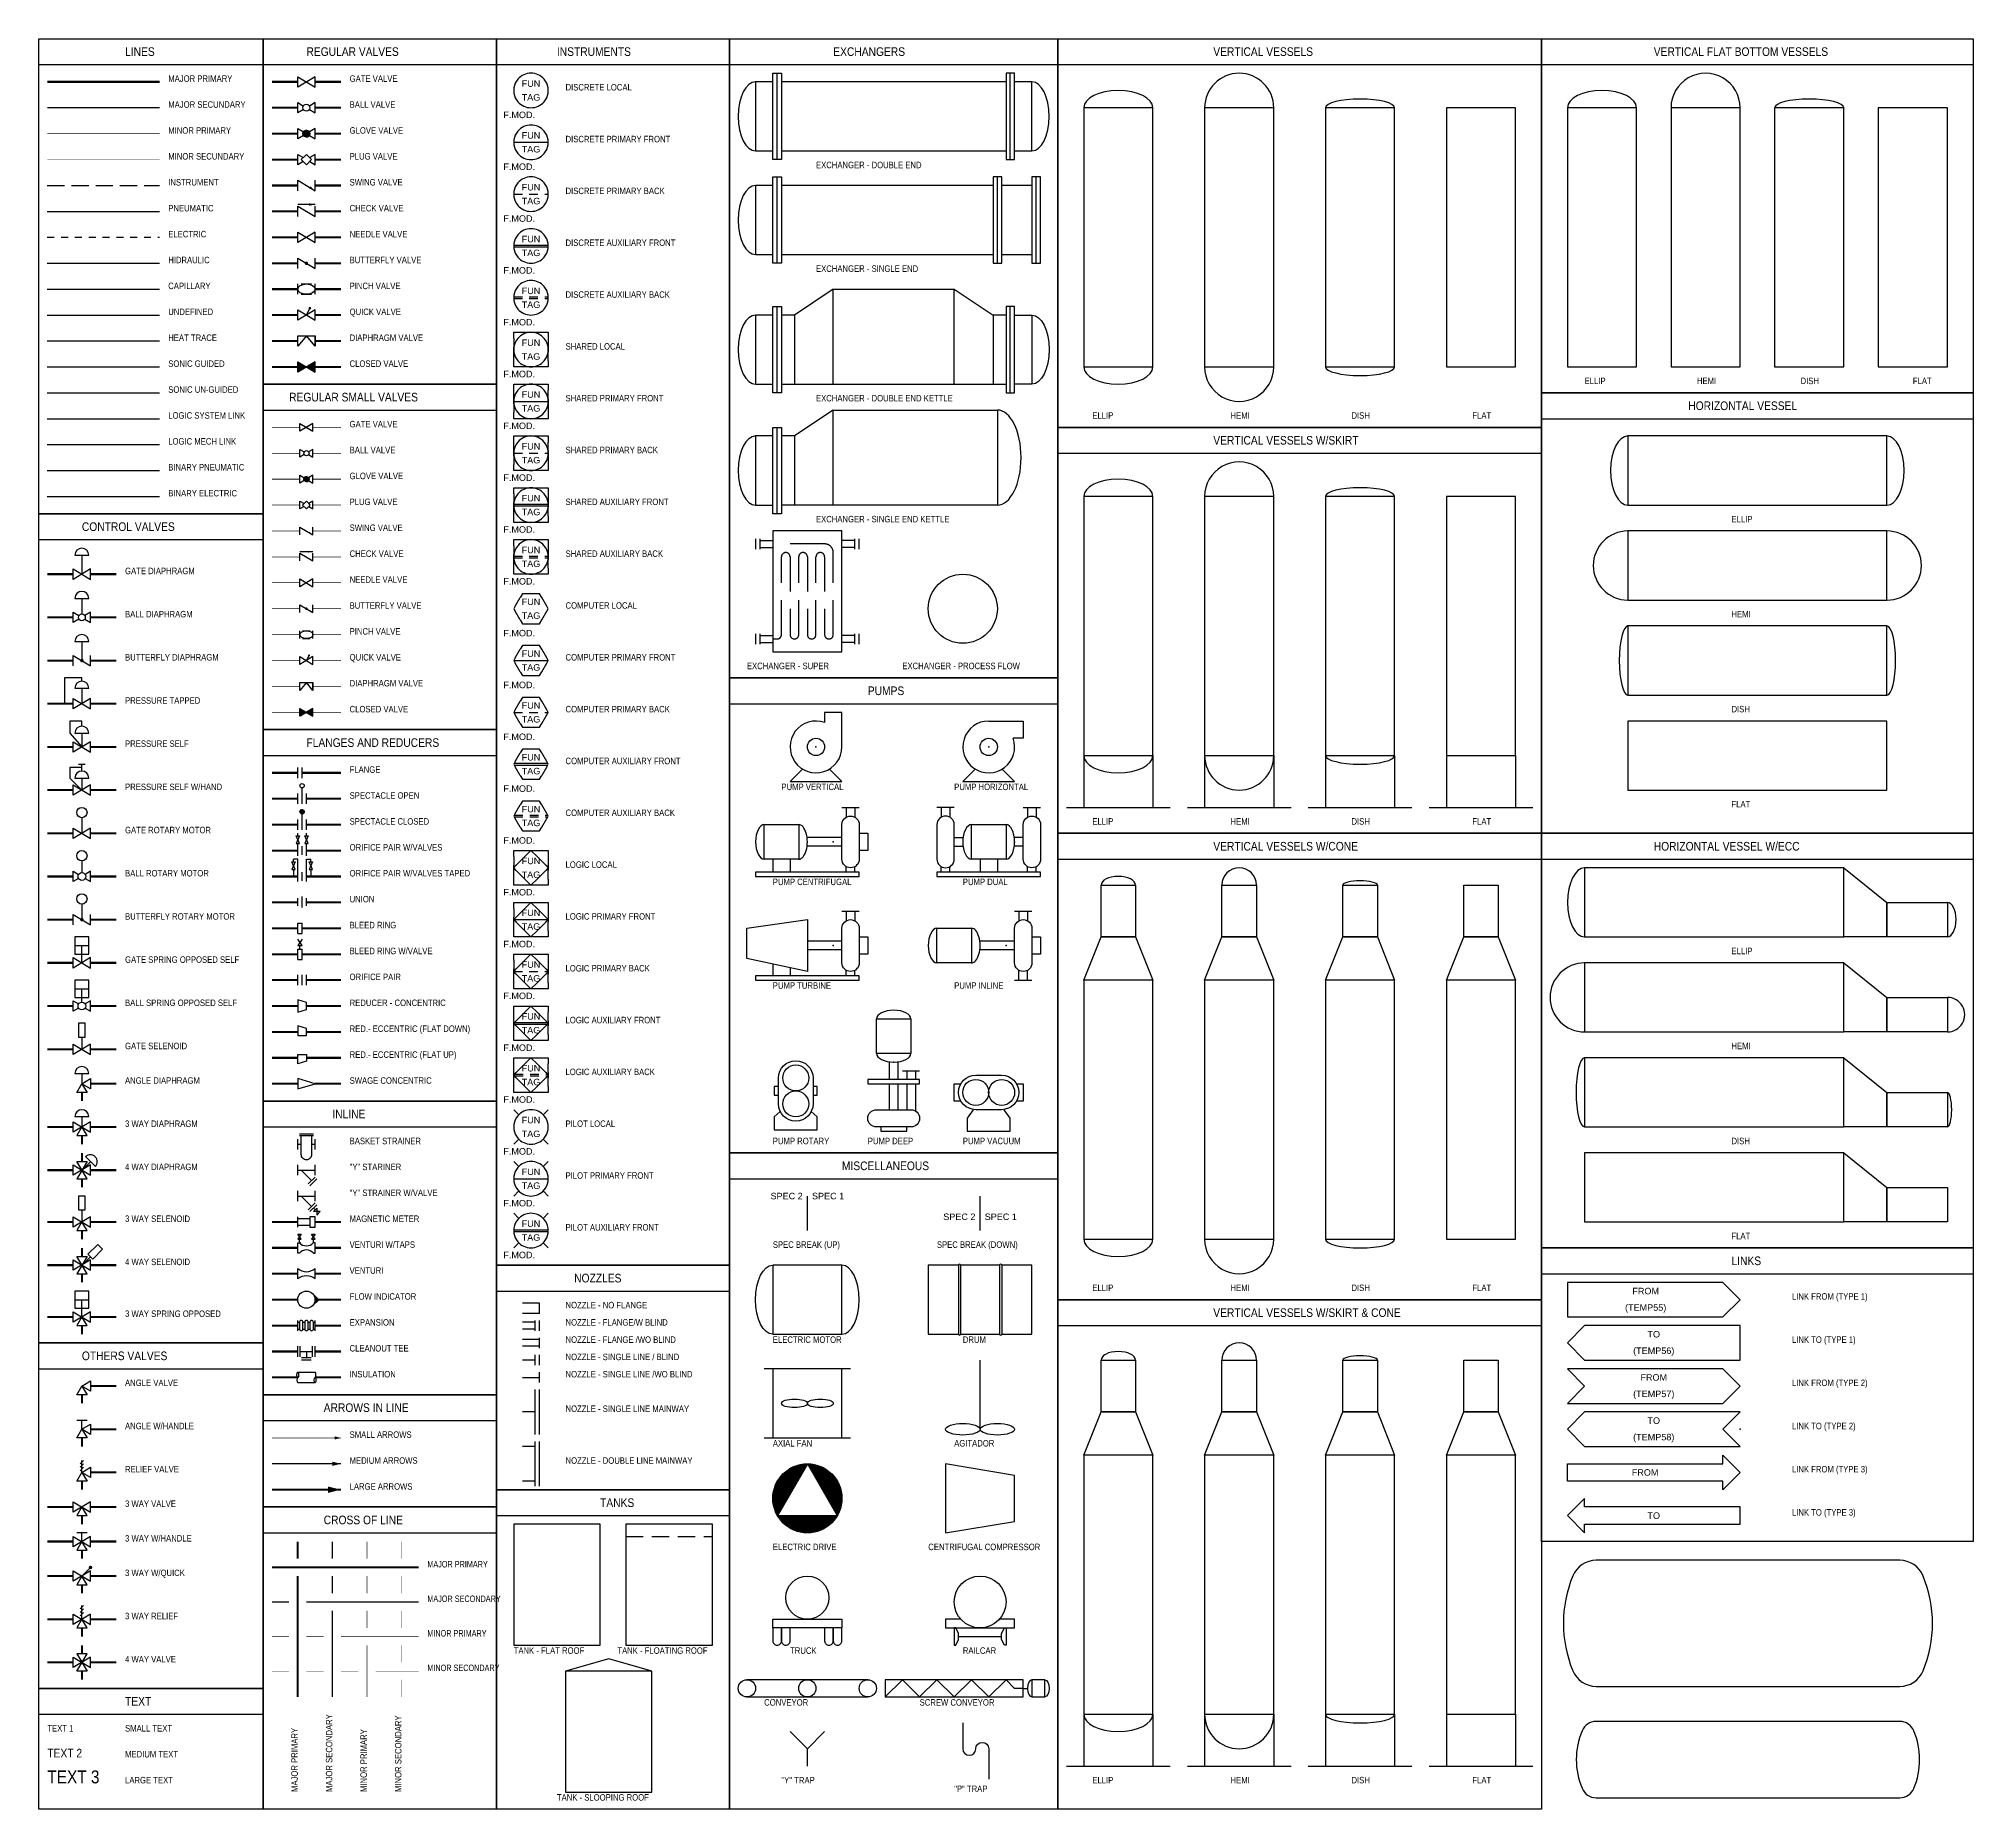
# Model space of a CAD drawing. Header units: inches. Extents: x 39.8 to 67.8, y 12.5 to 38.1.
import ezdxf
from ezdxf.enums import TextEntityAlignment as Align
from ezdxf.lldxf.tags import DXFTag

# ---------------------------------------------------------------- set-up
doc = ezdxf.new("R2010")
doc.units = ezdxf.units.IN
doc.header["$MEASUREMENT"] = 0
for name, pattern in [('DASHED', [0.75, 0.5, -0.25]), ('ELECT', [0.15, 0.1, -0.05]), ('HIDDEN', [0.375, 0.25, -0.125]), ('INSTRUMENT', [0.25, 0.25, 0])]:
    doc.linetypes.add(name, pattern=pattern)
for name, color, linetype in [('EQUIP', 3, 'Continuous'), ('GRAPH', 6, 'Continuous'), ('INST-1', 4, 'Continuous'), ('MAJOR-1', 2, 'Continuous'), ('MAJOR-2', 1, 'Continuous'), ('Minor-1', 4, 'Continuous'), ('Minor-2', 6, 'Continuous'), ('TEXT', 7, 'Continuous'), ('VESS', 2, 'Continuous')]:
    doc.layers.add(name, color=color, linetype=linetype)
doc.styles.get("Standard").update_dxf_attribs({"font": 'arial.ttf'})
tags = doc.linetypes.add('CAPILLARY', pattern='A,0.25,[131,cfm.shx,S=0.1,R=-45,X=0,Y=0],0,[131,cfm.shx,S=0.1,R=45,X=0,Y=0],0.25', length=0.5).pattern_tags.tags
tags[12] = DXFTag(74, 5)
tags[4] = DXFTag(74, 5)
tags = doc.linetypes.add('ELECT_BIN', pattern='A,0.0417,-0.0417,0.0834,-0.0417,0.0417,[131,cfm.shx,S=0.1,R=45,X=0,Y=0],0.0417,-0.0417,0.0834,-0.0417,0.0417', length=0.5004).pattern_tags.tags
tags[12] = DXFTag(74, 5)
doc.linetypes.add('HEAT_TRACE', pattern='A,0.125,[131,cfm.shx,S=0.05,R=90,X=0,Y=0.03],0.0625', length=0.1875)
tags = doc.linetypes.add('HYDRAULIC', pattern='A,0.25,[132,cfm.shx,S=0.03,R=0,X=0,Y=0],0.25', length=0.5).pattern_tags.tags
tags[4] = DXFTag(74, 5)
doc.linetypes.add('MECH_LINK', pattern='A,0.25,[134,cfm.shx,S=0.0065,R=0,X=0,Y=0],0.25', length=0.5)
tags = doc.linetypes.add('PNEUMATIC', pattern='A,0.21875,[131,cfm.shx,S=0.1,R=-45,X=0,Y=0],0.0625,[131,cfm.shx,S=0.1,R=-45,X=0,Y=0],0.21875', length=0.5).pattern_tags.tags
tags[12] = DXFTag(74, 5)
tags[4] = DXFTag(74, 5)
tags = doc.linetypes.add('PNEUMATIC_BIN', pattern='A,0.21875,[131,cfm.shx,S=0.1,R=-45,X=0,Y=0],0.03125,[131,cfm.shx,S=0.1,R=45,X=0,Y=0],0.03125,[131,cfm.shx,S=0.1,R=-45,X=0,Y=0],0.21875', length=0.5).pattern_tags.tags
tags[20] = DXFTag(74, 5)
tags[12] = DXFTag(74, 5)
tags[4] = DXFTag(74, 5)
doc.linetypes.add('SONIC', pattern='A,0.25,[135,cfm.shx,S=0.05,R=0,X=0,Y=0],0.25', length=0.5)
doc.linetypes.add('SONIC_UN', pattern='A,0,-0.25,[135,cfm.shx,S=0.05,R=0,X=0,Y=0],-0.25', length=0.5)
doc.linetypes.add('SYSTEM_LINK', pattern='A,0.2,-0.05,[133,cfm.shx,S=0.03,R=0,X=0,Y=0],-0.05,0.2', length=0.5)
tags = doc.linetypes.add('UNDEFINED', pattern='A,0.25,[131,cfm.shx,S=0.1,R=-45,X=0,Y=0],0.25', length=0.5).pattern_tags.tags
tags[4] = DXFTag(74, 5)

msp = doc.modelspace()

# ---------------------------------------------------------------- texts
at = {"layer": 'TEXT'}
for s, height, width, p in [('LINES', 0.125, 0.85, (41.092, 37.871)), ('REGULAR VALVES', 0.125, 0.85, (43.717, 37.871)), ('INSTRUMENTS', 0.125, 0.85, (47.342, 37.871)), ('EXCHANGERS', 0.125, 0.85, (51.342, 37.871)), ('VERTICAL VESSELS', 0.125, 0.85, (56.842, 37.871)), ('VERTICAL FLAT BOTTOM VESSELS', 0.125, 0.85, (63.217, 37.871)), ('MAJOR PRIMARY', 0.0938, 0.85, (41.717, 37.496)), ('GATE VALVE', 0.0938, 0.85, (44.342, 37.496)), ('DISCRETE LOCAL', 0.0938, 0.85, (47.467, 37.371)), ('MAJOR SECUNDARY', 0.0938, 0.85, (41.717, 37.121)), ('BALL VALVE', 0.0938, 0.85, (44.342, 37.121)), ('MINOR PRIMARY', 0.0938, 0.85, (41.717, 36.746)), ('GLOVE VALVE', 0.0938, 0.85, (44.342, 36.746)), ('DISCRETE PRIMARY FRONT', 0.0938, 0.85, (47.467, 36.621)), ('MINOR SECUNDARY', 0.0938, 0.85, (41.717, 36.371)), ('PLUG VALVE', 0.0938, 0.85, (44.342, 36.371)), ('EXCHANGER - DOUBLE END', 0.0938, 0.85, (51.092, 36.246)), ('INSTRUMENT', 0.0938, 0.85, (41.717, 35.996)), ('SWING VALVE', 0.0938, 0.85, (44.342, 35.996)), ('DISCRETE PRIMARY BACK', 0.0938, 0.85, (47.467, 35.871)), ('PNEUMATIC', 0.0938, 0.85, (41.717, 35.621)), ('CHECK VALVE', 0.0938, 0.85, (44.342, 35.621)), ('ELECTRIC', 0.0938, 0.85, (41.717, 35.246)), ('NEEDLE VALVE', 0.0938, 0.85, (44.342, 35.246)), ('DISCRETE AUXILIARY FRONT', 0.0938, 0.85, (47.467, 35.121)), ('HIDRAULIC', 0.0938, 0.85, (41.717, 34.871)), ('BUTTERFLY VALVE', 0.0938, 0.85, (44.342, 34.871)), ('EXCHANGER - SINGLE END', 0.0938, 0.85, (51.092, 34.746)), ('CAPILLARY', 0.0938, 0.85, (41.717, 34.496)), ('PINCH VALVE', 0.0938, 0.85, (44.342, 34.496)), ('DISCRETE AUXILIARY BACK', 0.0938, 0.85, (47.467, 34.371)), ('UNDEFINED', 0.0938, 0.85, (41.717, 34.121)), ('QUICK VALVE', 0.0938, 0.85, (44.342, 34.121)), ('HEAT TRACE', 0.0938, 0.85, (41.717, 33.746)), ('DIAPHRAGM VALVE', 0.0938, 0.85, (44.342, 33.746)), ('SHARED LOCAL', 0.0938, 0.85, (47.467, 33.621)), ('SONIC GUIDED', 0.0938, 0.85, (41.717, 33.371)), ('CLOSED VALVE', 0.0938, 0.85, (44.342, 33.371)), ('SONIC UN-GUIDED', 0.0938, 0.85, (41.717, 32.996)), ('ELLIP', 0.0938, 0.85, (62.217, 33.121)), ('HEMI', 0.0938, 0.85, (63.842, 33.121)), ('DISH', 0.0938, 0.85, (65.342, 33.121)), ('FLAT', 0.0938, 0.85, (66.967, 33.121)), ('REGULAR SMALL VALVES', 0.125, 0.85, (43.467, 32.871)), ('SHARED PRIMARY FRONT', 0.0938, 0.85, (47.467, 32.871)), ('EXCHANGER - DOUBLE END KETTLE', 0.0938, 0.85, (51.092, 32.871)), ('HORIZONTAL VESSEL', 0.125, 0.85, (63.717, 32.746)), ('LOGIC SYSTEM LINK', 0.0938, 0.85, (41.717, 32.621)), ('GATE VALVE', 0.0938, 0.85, (44.342, 32.496)), ('ELLIP', 0.0938, 0.85, (55.092, 32.621)), ('HEMI', 0.0938, 0.85, (57.092, 32.621)), ('DISH', 0.0938, 0.85, (58.842, 32.621)), ('FLAT', 0.0938, 0.85, (60.592, 32.621)), ('LOGIC MECH LINK', 0.0938, 0.85, (41.717, 32.246)), ('BALL VALVE', 0.0938, 0.85, (44.342, 32.121)), ('SHARED PRIMARY BACK', 0.0938, 0.85, (47.467, 32.121)), ('VERTICAL VESSELS W/SKIRT', 0.125, 0.85, (56.842, 32.246)), ('BINARY PNEUMATIC', 0.0938, 0.85, (41.717, 31.871)), ('GLOVE VALVE', 0.0938, 0.85, (44.342, 31.746)), ('BINARY ELECTRIC', 0.0938, 0.85, (41.717, 31.496)), ('PLUG VALVE', 0.0938, 0.85, (44.342, 31.371)), ('SHARED AUXILIARY FRONT', 0.0938, 0.85, (47.467, 31.371)), ('CONTROL VALVES', 0.125, 0.85, (40.467, 30.996)), ('SWING VALVE', 0.0938, 0.85, (44.342, 30.996)), ('EXCHANGER - SINGLE END KETTLE', 0.0938, 0.85, (51.092, 31.121)), ('ELLIP', 0.0938, 0.85, (64.342, 31.121)), ('CHECK VALVE', 0.0938, 0.85, (44.342, 30.621)), ('SHARED AUXILIARY BACK', 0.0938, 0.85, (47.467, 30.621)), ('GATE DIAPHRAGM', 0.0938, 0.85, (41.092, 30.371)), ('NEEDLE VALVE', 0.0938, 0.85, (44.342, 30.246)), ('BUTTERFLY VALVE', 0.0938, 0.85, (44.342, 29.871)), ('COMPUTER LOCAL', 0.0938, 0.85, (47.467, 29.871)), ('BALL DIAPHRAGM', 0.0938, 0.85, (41.092, 29.746)), ('HEMI', 0.0938, 0.85, (64.342, 29.746)), ('PINCH VALVE', 0.0938, 0.85, (44.342, 29.496)), ('BUTTERFLY DIAPHRAGM', 0.0938, 0.85, (41.092, 29.121)), ('QUICK VALVE', 0.0938, 0.85, (44.342, 29.121)), ('COMPUTER PRIMARY FRONT', 0.0938, 0.85, (47.467, 29.121)), ('DIAPHRAGM VALVE', 0.0938, 0.85, (44.342, 28.746)), ('EXCHANGER - SUPER', 0.0938, 0.85, (50.092, 28.996)), ('EXCHANGER - PROCESS FLOW', 0.0938, 0.85, (52.342, 28.996)), ('PRESSURE TAPPED', 0.0938, 0.85, (41.092, 28.496)), ('PUMPS', 0.125, 0.85, (51.842, 28.621)), ('CLOSED VALVE', 0.0938, 0.85, (44.342, 28.371)), ('COMPUTER PRIMARY BACK', 0.0938, 0.85, (47.467, 28.371)), ('DISH', 0.0938, 0.85, (64.342, 28.371)), ('PRESSURE SELF', 0.0938, 0.85, (41.092, 27.871)), ('FLANGES AND REDUCERS', 0.125, 0.85, (43.717, 27.871)), ('FLANGE', 0.0938, 0.85, (44.342, 27.496)), ('COMPUTER AUXILIARY FRONT', 0.0938, 0.85, (47.467, 27.621)), ('PRESSURE SELF W/HAND', 0.0938, 0.85, (41.092, 27.246)), ('SPECTACLE OPEN', 0.0938, 0.85, (44.342, 27.121)), ('PUMP VERTICAL', 0.0938, 0.85, (50.592, 27.246)), ('PUMP HORIZONTAL', 0.0938, 0.85, (53.092, 27.246)), ('COMPUTER AUXILIARY BACK', 0.0938, 0.85, (47.467, 26.871)), ('FLAT', 0.0938, 0.85, (64.342, 26.996)), ('GATE ROTARY MOTOR', 0.0938, 0.85, (41.092, 26.621)), ('SPECTACLE CLOSED', 0.0938, 0.85, (44.342, 26.746)), ('ELLIP', 0.0938, 0.85, (55.092, 26.746)), ('HEMI', 0.0938, 0.85, (57.092, 26.746)), ('DISH', 0.0938, 0.85, (58.842, 26.746)), ('FLAT', 0.0938, 0.85, (60.592, 26.746)), ('ORIFICE PAIR W/VALVES', 0.0938, 0.85, (44.342, 26.371)), ('VERTICAL VESSELS W/CONE', 0.125, 0.85, (56.842, 26.371)), ('HORIZONTAL VESSEL W/ECC', 0.125, 0.85, (63.217, 26.371)), ('BALL ROTARY MOTOR', 0.0938, 0.85, (41.092, 25.996)), ('ORIFICE PAIR W/VALVES TAPED', 0.0938, 0.85, (44.342, 25.996)), ('LOGIC LOCAL', 0.0938, 0.85, (47.467, 26.121)), ('PUMP CENTRIFUGAL', 0.0938, 0.85, (50.467, 25.871)), ('PUMP DUAL', 0.0938, 0.85, (53.217, 25.871)), ('UNION', 0.0938, 0.85, (44.342, 25.621)), ('BUTTERFLY ROTARY MOTOR', 0.0938, 0.85, (41.092, 25.371)), ('BLEED RING', 0.0938, 0.85, (44.342, 25.246)), ('LOGIC PRIMARY FRONT', 0.0938, 0.85, (47.467, 25.371)), ('BLEED RING W/VALVE', 0.0938, 0.85, (44.342, 24.871)), ('ELLIP', 0.0938, 0.85, (64.342, 24.871)), ('GATE SPRING OPPOSED SELF', 0.0938, 0.85, (41.092, 24.746)), ('LOGIC PRIMARY BACK', 0.0938, 0.85, (47.467, 24.621)), ('ORIFICE PAIR', 0.0938, 0.85, (44.342, 24.496)), ('PUMP TURBINE', 0.0938, 0.85, (50.467, 24.371)), ('PUMP INLINE', 0.0938, 0.85, (53.092, 24.371)), ('BALL SPRING OPPOSED SELF', 0.0938, 0.85, (41.092, 24.121)), ('REDUCER - CONCENTRIC', 0.0938, 0.85, (44.342, 24.121)), ('RED.- ECCENTRIC (FLAT DOWN)', 0.0938, 0.85, (44.342, 23.746)), ('LOGIC AUXILIARY FRONT', 0.0938, 0.85, (47.467, 23.871)), ('GATE SELENOID', 0.0938, 0.85, (41.092, 23.496)), ('HEMI', 0.0938, 0.85, (64.342, 23.496)), ('RED.- ECCENTRIC (FLAT UP)', 0.0938, 0.85, (44.342, 23.371)), ('ANGLE DIAPHRAGM', 0.0938, 0.85, (41.092, 22.996)), ('SWAGE CONCENTRIC', 0.0938, 0.85, (44.342, 22.996)), ('LOGIC AUXILIARY BACK', 0.0938, 0.85, (47.467, 23.121)), ('3 WAY DIAPHRAGM', 0.0938, 0.85, (41.092, 22.371)), ('INLINE', 0.125, 0.85, (44.092, 22.496)), ('PILOT LOCAL', 0.0938, 0.85, (47.467, 22.371)), ('BASKET STRAINER', 0.0938, 0.85, (44.342, 22.121)), ('PUMP ROTARY', 0.0938, 0.85, (50.467, 22.121)), ('PUMP DEEP', 0.0938, 0.85, (51.842, 22.121)), ('PUMP VACUUM', 0.0938, 0.85, (53.217, 22.121)), ('DISH', 0.0938, 0.85, (64.342, 22.121)), ('4 WAY DIAPHRAGM', 0.0938, 0.85, (41.092, 21.746)), ('"Y" STARINER', 0.0938, 0.85, (44.342, 21.746)), ('MISCELLANEOUS', 0.125, 0.85, (51.467, 21.746)), ('PILOT PRIMARY FRONT', 0.0938, 0.85, (47.467, 21.621)), ('"Y" STRAINER W/VALVE', 0.0938, 0.85, (44.342, 21.371)), ('3 WAY SELENOID', 0.0938, 0.85, (41.092, 20.996)), ('MAGNETIC METER', 0.0938, 0.85, (44.342, 20.996)), ('PILOT AUXILIARY FRONT', 0.0938, 0.85, (47.467, 20.871)), ('FLAT', 0.0938, 0.85, (64.342, 20.746)), ('4 WAY SELENOID', 0.0938, 0.85, (41.092, 20.371)), ('VENTURI W/TAPS', 0.0938, 0.85, (44.342, 20.621)), ('SPEC BREAK (UP)', 0.0938, 0.85, (50.467, 20.621)), ('SPEC BREAK (DOWN)', 0.0938, 0.85, (52.842, 20.621)), ('LINKS', 0.125, 0.85, (64.342, 20.371)), ('VENTURI', 0.0938, 0.85, (44.342, 20.246)), ('NOZZLES', 0.125, 0.85, (47.592, 20.121)), ('FLOW INDICATOR', 0.0938, 0.85, (44.342, 19.871)), ('ELLIP', 0.0938, 0.85, (55.092, 19.996)), ('HEMI', 0.0938, 0.85, (57.092, 19.996)), ('DISH', 0.0938, 0.85, (58.842, 19.996)), ('FLAT', 0.0938, 0.85, (60.592, 19.996)), ('LINK FROM (TYPE 1)', 0.0938, 0.85, (65.217, 19.871)), ('3 WAY SPRING OPPOSED', 0.0938, 0.85, (41.092, 19.621)), ('NOZZLE - NO FLANGE', 0.0938, 0.85, (47.467, 19.746)), ('VERTICAL VESSELS W/SKIRT & CONE', 0.125, 0.85, (56.842, 19.621)), ('EXPANSION', 0.0938, 0.85, (44.342, 19.496)), ('NOZZLE - FLANGE/W BLIND', 0.0938, 0.85, (47.467, 19.496)), ('NOZZLE - FLANGE /WO BLIND', 0.0938, 0.85, (47.467, 19.246)), ('ELECTRIC MOTOR', 0.0938, 0.85, (50.467, 19.246)), ('DRUM', 0.0938, 0.85, (53.217, 19.246)), ('LINK TO (TYPE 1)', 0.0938, 0.85, (65.217, 19.246)), ('OTHERS VALVES', 0.125, 0.85, (40.467, 18.996)), ('CLEANOUT TEE', 0.0938, 0.85, (44.342, 19.121)), ('NOZZLE - SINGLE LINE / BLIND', 0.0938, 0.85, (47.467, 18.996)), ('INSULATION', 0.0938, 0.85, (44.342, 18.746)), ('NOZZLE - SINGLE LINE /WO BLIND', 0.0938, 0.85, (47.467, 18.746)), ('ANGLE VALVE', 0.0938, 0.85, (41.092, 18.621)), ('LINK FROM (TYPE 2)', 0.0938, 0.85, (65.217, 18.621)), ('ARROWS IN LINE', 0.125, 0.85, (43.967, 18.246)), ('NOZZLE - SINGLE LINE MAINWAY', 0.0938, 0.85, (47.467, 18.246)), ('ANGLE W/HANDLE', 0.0938, 0.85, (41.092, 17.996)), ('SMALL ARROWS', 0.0938, 0.85, (44.342, 17.871)), ('LINK TO (TYPE 2)', 0.0938, 0.85, (65.217, 17.996)), ('AXIAL FAN', 0.0938, 0.85, (50.467, 17.746)), ('AGITADOR', 0.0938, 0.85, (53.092, 17.746)), ('RELIEF VALVE', 0.0938, 0.85, (41.092, 17.371)), ('MEDIUM ARROWS', 0.0938, 0.85, (44.342, 17.496)), ('NOZZLE - DOUBLE LINE MAINWAY', 0.0938, 0.85, (47.467, 17.496)), ('LINK FROM (TYPE 3)', 0.0938, 0.85, (65.217, 17.371)), ('LARGE ARROWS', 0.0938, 0.85, (44.342, 17.121)), ('3 WAY VALVE', 0.0938, 0.85, (41.092, 16.871)), ('TANKS', 0.125, 0.85, (47.967, 16.871)), ('LINK TO (TYPE 3)', 0.0938, 0.85, (65.217, 16.746)), ('CROSS OF LINE', 0.125, 0.85, (43.967, 16.621)), ('3 WAY W/HANDLE', 0.0938, 0.85, (41.092, 16.371)), ('ELECTRIC DRIVE', 0.0938, 0.85, (50.467, 16.246)), ('CENTRIFUGAL COMPRESSOR', 0.0938, 0.85, (52.717, 16.246)), ('3 WAY W/QUICK', 0.0938, 0.85, (41.092, 15.871)), ('MAJOR PRIMARY', 0.0938, 0.7, (45.467, 15.996)), ('MAJOR SECONDARY', 0.0938, 0.7, (45.467, 15.496)), ('3 WAY RELIEF', 0.0938, 0.85, (41.092, 15.246)), ('MINOR PRIMARY', 0.0938, 0.7, (45.467, 14.996)), ('TANK - FLAT ROOF', 0.0938, 0.85, (46.717, 14.746)), ('TANK - FLOATING ROOF', 0.0938, 0.85, (48.217, 14.746)), ('TRUCK', 0.0938, 0.85, (50.717, 14.746)), ('RAILCAR', 0.0938, 0.85, (53.217, 14.746)), ('4 WAY VALVE', 0.0938, 0.85, (41.092, 14.621)), ('MINOR SECONDARY', 0.0938, 0.7, (45.467, 14.496)), ('TEXT', 0.125, 0.85, (41.092, 13.996)), ('CONVEYOR', 0.0938, 0.85, (50.342, 13.996)), ('SCREW CONVEYOR', 0.0938, 0.85, (52.592, 13.996)), ('TEXT 1', 0.0938, 0.85, (39.967, 13.621)), ('SMALL TEXT', 0.0938, 0.85, (41.092, 13.621)), ('TEXT 2', 0.125, 0.85, (39.967, 13.246)), ('MEDIUM TEXT', 0.0938, 0.85, (41.092, 13.246)), ('TEXT 3', 0.1875, 0.85, (39.967, 12.871)), ('LARGE TEXT', 0.0938, 0.85, (41.092, 12.871)), ('"Y" TRAP', 0.0938, 0.85, (50.592, 12.871)), ('ELLIP', 0.0938, 0.85, (55.092, 12.871)), ('HEMI', 0.0938, 0.85, (57.092, 12.871)), ('DISH', 0.0938, 0.85, (58.842, 12.871)), ('FLAT', 0.0938, 0.85, (60.592, 12.871)), ('TANK - SLOOPING ROOF', 0.0938, 0.85, (47.342, 12.621)), ('"P" TRAP', 0.0938, 0.85, (53.092, 12.746))]:
    msp.add_text(s, height=height, dxfattribs=dict(at, width=width)).set_placement(p)
at = {"layer": 'TEXT', "width": 0.85}
for s, p in [('MAJOR SECONDARY', (44.092, 12.746)), ('MINOR SECONDARY', (45.092, 12.746)), ('MAJOR PRIMARY', (43.592, 12.746)), ('MINOR PRIMARY', (44.592, 12.746))]:
    msp.add_text(s, height=0.0938, rotation=90, dxfattribs=at).set_placement(p)

# ---------------------------------------------------------------- blocks, each defined once
blk = doc.blocks.new('VAL_GATE')
blk.add_lwpolyline([(-0.5, -0.3), (-0.5, 0.3), (0.5, -0.3), (0.5, 0.3), (-0.5, -0.3)])
at = {"flags": 8}
for tag, p in [('SIZE', (0, 0.7)), ('SPEC', (0, -0.7)), ('TAG', (0, -1.3))]:
    blk.add_attdef(tag, text='', height=0.4, dxfattribs=at).set_placement(p, align=Align.MIDDLE)
blk = doc.blocks.new('VAL_BALL')
for points in [[(-0.5, -0.3), (-0.5, 0.3), (-0.17, 0.1)], [(0.17, -0.1), (0.5, -0.3), (0.5, 0.3), (0.17, 0.1)], [(-0.17, -0.1), (-0.5, -0.3)]]:
    blk.add_lwpolyline(points)
blk.add_circle((0, 0), 0.2)
at = {"flags": 8}
for tag, p in [('SIZE', (0, 0.7)), ('SPEC', (0, -0.7)), ('TAG', (0, -1.3))]:
    blk.add_attdef(tag, text='', height=0.4, dxfattribs=at).set_placement(p, align=Align.MIDDLE)
blk = doc.blocks.new('*X25')
at = {"color": 0}
for p, q in [((-0.2, -0.04), (0.04, 0.2)), ((-0.2, -0.03), (0.03, 0.2)), ((-0.2, -0.02), (0.02, 0.2)), ((-0.2, -0.01), (0.01, 0.2)), ((-0.2, -0.01), (0.01, 0.2)), ((-0.2, 0), (0, 0.2)), ((-0.2, 0.01), (-0.01, 0.2)), ((-0.2, 0.02), (-0.02, 0.2)), ((-0.2, 0.03), (-0.03, 0.2)), ((-0.2, 0.04), (-0.04, 0.2)), ((-0.19, -0.07), (0.07, 0.19)), ((-0.19, -0.07), (0.07, 0.19)), ((-0.19, -0.06), (0.06, 0.19)), ((-0.19, -0.05), (0.05, 0.19)), ((-0.19, -0.04), (0.04, 0.19)), ((-0.19, 0.06), (-0.06, 0.19)), ((-0.19, 0.07), (-0.07, 0.19)), ((-0.18, -0.1), (0.1, 0.18)), ((-0.18, -0.09), (0.09, 0.18)), ((-0.18, -0.08), (0.08, 0.18)), ((-0.18, -0.08), (0.08, 0.18)), ((-0.18, 0.08), (-0.08, 0.18)), ((-0.17, -0.11), (0.11, 0.17)), ((-0.17, -0.11), (0.11, 0.17)), ((-0.17, -0.1), (0.1, 0.17)), ((-0.17, 0.1), (-0.1, 0.17)), ((-0.16, -0.12), (0.12, 0.16)), ((-0.16, -0.12), (0.12, 0.16)), ((-0.15, -0.14), (0.14, 0.15)), ((-0.15, -0.13), (0.13, 0.15)), ((-0.15, -0.13), (0.13, 0.15)), ((-0.14, -0.15), (0.15, 0.14)), ((-0.14, -0.14), (0.14, 0.14)), ((-0.13, -0.15), (0.15, 0.13)), ((-0.13, -0.15), (0.15, 0.13)), ((-0.12, -0.16), (0.16, 0.12)), ((-0.12, -0.16), (0.16, 0.12)), ((-0.11, -0.17), (0.17, 0.11)), ((-0.11, -0.17), (0.17, 0.11)), ((-0.1, -0.18), (0.18, 0.1)), ((-0.1, -0.17), (0.17, 0.1)), ((-0.09, -0.18), (0.18, 0.09)), ((-0.08, -0.18), (0.18, 0.08)), ((-0.08, -0.18), (0.18, 0.08)), ((-0.07, -0.19), (0.19, 0.07)), ((-0.07, -0.19), (0.19, 0.07)), ((-0.06, -0.19), (0.19, 0.06)), ((-0.05, -0.19), (0.19, 0.05)), ((-0.04, -0.2), (0.2, 0.04)), ((-0.04, -0.19), (0.19, 0.04)), ((-0.03, -0.2), (0.2, 0.03)), ((-0.02, -0.2), (0.2, 0.02)), ((-0.01, -0.2), (0.2, 0.01)), ((-0.01, -0.2), (0.2, 0.01)), ((0, -0.2), (0.2, 0)), ((0.01, -0.2), (0.2, -0.01)), ((0.02, -0.2), (0.2, -0.02)), ((0.03, -0.2), (0.2, -0.03)), ((0.04, -0.2), (0.2, -0.04)), ((0.06, -0.19), (0.19, -0.06)), ((0.07, -0.19), (0.19, -0.07)), ((0.08, -0.18), (0.18, -0.08)), ((0.1, -0.17), (0.17, -0.1))]:
    blk.add_line(p, q, dxfattribs=at)
blk = doc.blocks.new('VAL_GLOBE')
for points in [[(-0.5, -0.3), (-0.5, 0.3), (-0.17, 0.1)], [(0.17, -0.1), (0.5, -0.3), (0.5, 0.3), (0.17, 0.1)], [(-0.17, -0.1), (-0.5, -0.3)]]:
    blk.add_lwpolyline(points)
blk.add_circle((0, 0), 0.2)
at = {"linetype": 'Continuous'}
blk.add_blockref('*X25', (0, 0), dxfattribs=at)
at = {"flags": 8}
for tag, p in [('SIZE', (0, 0.7)), ('SPEC', (0, -0.7)), ('TAG', (0, -1.3))]:
    blk.add_attdef(tag, text='', height=0.4, dxfattribs=at).set_placement(p, align=Align.MIDDLE)
blk = doc.blocks.new('VAL_PLUG')
for points in [[(-0.5, -0.3), (-0.5, 0.3), (-0.1875, 0.1125)], [(0.1875, -0.1125), (0.5, -0.3), (0.5, 0.3), (0.1875, 0.1125)], [(-0.1875, -0.1125), (-0.5, -0.3)]]:
    blk.add_lwpolyline(points)
blk.add_lwpolyline([(0, -0.3), (-0.3, 0), (0, 0.3), (0.3, 0)], close=True)
at = {"flags": 8}
for tag, p in [('SIZE', (0, 0.7)), ('SPEC', (0, -0.7)), ('TAG', (0, -1.3))]:
    blk.add_attdef(tag, text='', height=0.4, dxfattribs=at).set_placement(p, align=Align.MIDDLE)
blk = doc.blocks.new('VAL_SWING')
blk.add_lwpolyline([(-0.5, -0.3), (-0.5, 0.3), (0.5, -0.3), (0.5, 0.3)])
blk.add_lwpolyline([(0.5, -0.3, 0, 0.15, 0), (0.19, -0.11, 0.15, 0.15, 0)], format="xyseb")
at = {"flags": 8}
for tag, p in [('SIZE', (0, 0.7)), ('SPEC', (0, -0.7)), ('TAG', (0, -1.3))]:
    blk.add_attdef(tag, text='', height=0.4, dxfattribs=at).set_placement(p, align=Align.MIDDLE)
blk = doc.blocks.new('VAL_CHECK')
blk.add_line((0.5, 0.4), (-0.5, 0.4))
blk.add_lwpolyline([(-0.5, -0.3), (-0.5, 0.3), (0.5, -0.3), (0.5, 0.3)])
blk.add_lwpolyline([(0.5, 0.4, 0, 0.15, 0), (0.14, 0.4, 0.15, 0.15, 0)], format="xyseb")
at = {"flags": 8}
for tag, p in [('SIZE', (0, 0.8)), ('SPEC', (0, -0.7)), ('TAG', (0, -1.3))]:
    blk.add_attdef(tag, text='', height=0.4, dxfattribs=at).set_placement(p, align=Align.MIDDLE)
blk = doc.blocks.new('VAL_NEEDLE')
blk.add_lwpolyline([(-0.5, -0.3), (-0.5, 0.3), (0.5, -0.3), (0.5, 0.3), (-0.5, -0.3)])
blk.add_lwpolyline([(0, 0, 0, 0.15, 0), (0, 0.3, 0, 0, 0), (0, 0.5, 0, 0, 0)], format="xyseb")
at = {"flags": 8}
for tag, p in [('SIZE', (0, 0.8)), ('SPEC', (0, -0.7)), ('TAG', (0, -1.3))]:
    blk.add_attdef(tag, text='', height=0.4, dxfattribs=at).set_placement(p, align=Align.MIDDLE)
blk = doc.blocks.new('VAL_BUTTERFLY')
blk.add_lwpolyline([(-0.5, -0.3), (-0.5, 0.3), (0.5, -0.3), (0.5, 0.3)])
at = {"const_width": 0.1}
blk.add_lwpolyline([(-0.05, 0, 1), (0.05, 0, 1)], format="xyb", close=True, dxfattribs=at)
at = {"flags": 8}
for tag, p in [('SIZE', (0, 0.7)), ('SPEC', (0, -0.7)), ('TAG', (0, -1.3))]:
    blk.add_attdef(tag, text='', height=0.4, dxfattribs=at).set_placement(p, align=Align.MIDDLE)
blk = doc.blocks.new('VAL_PINCH')
for p, q in [((-0.3, 0.3), (0.3, 0.3)), ((-0.3, -0.3), (0.3, -0.3))]:
    blk.add_line(p, q)
for points in [[(-0.5, -0.3), (-0.5, 0.3)], [(0.5, -0.3), (0.5, 0.3)]]:
    blk.add_lwpolyline(points)
blk.add_ellipse((0, 0), major_axis=(-0.5, 0), ratio=0.6)
at = {"flags": 8}
for tag, p in [('SIZE', (0, 0.8)), ('SPEC', (0, -0.7)), ('TAG', (0, -1.3))]:
    blk.add_attdef(tag, text='', height=0.4, dxfattribs=at).set_placement(p, align=Align.MIDDLE)
blk = doc.blocks.new('VAL_QUICK')
for points in [[(-0.5, -0.3), (-0.5, 0.3), (0.5, -0.3), (0.5, 0.3), (-0.5, -0.3)], [(0, 0), (0.2, 0.4)]]:
    blk.add_lwpolyline(points)
at = {"const_width": 0.075}
blk.add_lwpolyline([(0.1625, 0.4, 1), (0.2375, 0.4, 1)], format="xyb", close=True, dxfattribs=at)
at = {"flags": 8}
for tag, p in [('SIZE', (0, 0.8)), ('SPEC', (0, -0.7)), ('TAG', (0, -1.3))]:
    blk.add_attdef(tag, text='', height=0.4, dxfattribs=at).set_placement(p, align=Align.MIDDLE)
blk = doc.blocks.new('VAL_DIAPHRAGM')
for points in [[(-0.5, -0.3), (-0.5, 0.3), (0, 0.3), (-0.5, -0.3)], [(0.5, -0.3), (0.5, 0.3)]]:
    blk.add_lwpolyline(points)
blk.add_lwpolyline([(0.5, -0.3), (0, 0.3), (0.5, 0.3)], close=True)
at = {"flags": 8}
for tag, p in [('SIZE', (0, 0.8)), ('SPEC', (0, -0.7)), ('TAG', (0, -1.3))]:
    blk.add_attdef(tag, text='', height=0.4, dxfattribs=at).set_placement(p, align=Align.MIDDLE)
blk = doc.blocks.new('*X26')
at = {"color": 0}
for p, q in [((-0.5, 0.3), (-0.5, 0.3)), ((-0.5, 0.26), (-0.48, 0.29)), ((-0.5, 0.27), (-0.48, 0.29)), ((-0.5, 0.28), (-0.49, 0.29)), ((-0.5, 0.29), (-0.49, 0.29)), ((-0.5, 0.23), (-0.46, 0.28)), ((-0.5, 0.24), (-0.46, 0.28)), ((-0.5, 0.25), (-0.47, 0.28)), ((-0.5, 0.21), (-0.44, 0.27)), ((-0.5, 0.22), (-0.45, 0.27)), ((-0.5, 0.22), (-0.45, 0.27)), ((-0.5, 0.18), (-0.43, 0.26)), ((-0.5, 0.19), (-0.43, 0.26)), ((-0.5, 0.2), (-0.44, 0.26)), ((-0.5, 0.15), (-0.41, 0.25)), ((-0.5, 0.16), (-0.41, 0.25)), ((-0.5, 0.17), (-0.42, 0.25)), ((-0.5, 0.13), (-0.39, 0.24)), ((-0.5, 0.14), (-0.4, 0.24)), ((-0.5, 0.15), (-0.4, 0.24)), ((-0.5, 0.1), (-0.38, 0.23)), ((-0.5, 0.11), (-0.38, 0.23)), ((-0.5, 0.12), (-0.39, 0.23)), ((-0.5, 0.07), (-0.36, 0.22)), ((-0.5, 0.08), (-0.36, 0.22)), ((-0.5, 0.09), (-0.37, 0.22)), ((-0.5, 0.05), (-0.34, 0.21)), ((-0.5, 0.06), (-0.35, 0.21)), ((-0.5, 0.07), (-0.35, 0.21)), ((-0.5, 0.02), (-0.33, 0.2)), ((-0.5, 0.03), (-0.33, 0.2)), ((-0.5, 0.04), (-0.34, 0.2)), ((-0.5, -0.01), (-0.31, 0.19)), ((-0.5, 0), (-0.31, 0.19)), ((-0.5, 0.01), (-0.32, 0.19)), ((-0.5, -0.03), (-0.29, 0.18)), ((-0.5, -0.02), (-0.3, 0.18)), ((-0.5, -0.01), (-0.3, 0.18)), ((-0.5, -0.06), (-0.28, 0.17)), ((-0.5, -0.05), (-0.28, 0.17)), ((-0.5, -0.04), (-0.29, 0.17)), ((-0.5, -0.08), (-0.26, 0.16)), ((-0.5, -0.08), (-0.27, 0.16)), ((-0.5, -0.07), (-0.27, 0.16)), ((-0.5, -0.11), (-0.24, 0.15)), ((-0.5, -0.1), (-0.25, 0.15)), ((-0.5, -0.09), (-0.25, 0.15)), ((-0.5, -0.14), (-0.23, 0.14)), ((-0.5, -0.13), (-0.23, 0.14)), ((-0.5, -0.12), (-0.24, 0.14)), ((-0.5, -0.16), (-0.21, 0.13)), ((-0.5, -0.16), (-0.22, 0.13)), ((-0.5, -0.15), (-0.22, 0.13)), ((-0.5, -0.19), (-0.19, 0.12)), ((-0.5, -0.18), (-0.2, 0.12)), ((-0.5, -0.17), (-0.2, 0.12)), ((-0.5, -0.22), (-0.18, 0.11)), ((-0.5, -0.21), (-0.18, 0.11)), ((-0.5, -0.2), (-0.19, 0.11)), ((-0.5, -0.24), (-0.16, 0.1)), ((-0.5, -0.23), (-0.17, 0.1)), ((-0.5, -0.23), (-0.17, 0.1)), ((-0.5, -0.27), (-0.14, 0.09)), ((-0.5, -0.26), (-0.15, 0.09)), ((-0.5, -0.25), (-0.15, 0.09)), ((-0.5, -0.3), (-0.13, 0.08)), ((-0.5, -0.29), (-0.13, 0.08)), ((-0.5, -0.28), (-0.14, 0.08)), ((-0.49, -0.29), (-0.12, 0.07)), ((-0.46, -0.28), (-0.12, 0.07)), ((-0.44, -0.27), (-0.11, 0.07)), ((-0.42, -0.25), (-0.1, 0.06)), ((-0.4, -0.24), (-0.1, 0.06)), ((-0.38, -0.23), (-0.09, 0.06)), ((-0.35, -0.21), (-0.09, 0.05)), ((-0.33, -0.2), (-0.08, 0.05)), ((-0.31, -0.19), (-0.08, 0.05)), ((-0.29, -0.17), (-0.07, 0.04)), ((-0.27, -0.16), (-0.07, 0.04)), ((-0.24, -0.15), (-0.06, 0.04)), ((-0.22, -0.13), (-0.06, 0.03)), ((-0.2, -0.12), (-0.05, 0.03)), ((-0.18, -0.11), (-0.04, 0.03)), ((-0.15, -0.09), (-0.04, 0.02)), ((-0.13, -0.08), (-0.03, 0.02)), ((-0.11, -0.07), (-0.03, 0.02)), ((-0.09, -0.05), (-0.02, 0.01)), ((-0.07, -0.04), (-0.02, 0.01)), ((-0.04, -0.03), (-0.01, 0.01)), ((-0.02, -0.01), (-0.01, 0)), ((0.01, -0.01), (0.04, 0.03)), ((0.01, 0), (0.02, 0.01)), ((0.02, -0.01), (0.09, 0.05)), ((0.02, -0.01), (0.07, 0.04)), ((0.03, -0.02), (0.13, 0.08)), ((0.03, -0.02), (0.11, 0.07)), ((0.04, -0.03), (0.18, 0.11)), ((0.04, -0.02), (0.15, 0.09)), ((0.05, -0.03), (0.2, 0.12)), ((0.06, -0.04), (0.24, 0.15)), ((0.06, -0.03), (0.22, 0.13)), ((0.07, -0.04), (0.29, 0.17)), ((0.07, -0.04), (0.27, 0.16)), ((0.08, -0.05), (0.33, 0.2)), ((0.08, -0.05), (0.31, 0.19)), ((0.09, -0.06), (0.38, 0.23)), ((0.09, -0.05), (0.35, 0.21)), ((0.1, -0.06), (0.42, 0.25)), ((0.1, -0.06), (0.4, 0.24)), ((0.11, -0.07), (0.44, 0.27)), ((0.12, -0.07), (0.49, 0.29)), ((0.12, -0.07), (0.46, 0.28)), ((0.13, -0.08), (0.5, 0.3)), ((0.13, -0.08), (0.5, 0.29)), ((0.14, -0.08), (0.5, 0.28)), ((0.14, -0.09), (0.5, 0.27)), ((0.15, -0.09), (0.5, 0.26)), ((0.15, -0.09), (0.5, 0.25)), ((0.16, -0.1), (0.5, 0.24)), ((0.17, -0.1), (0.5, 0.23)), ((0.17, -0.1), (0.5, 0.23)), ((0.18, -0.11), (0.5, 0.22)), ((0.18, -0.11), (0.5, 0.21)), ((0.19, -0.11), (0.5, 0.2)), ((0.19, -0.12), (0.5, 0.19)), ((0.2, -0.12), (0.5, 0.18)), ((0.2, -0.12), (0.5, 0.17)), ((0.21, -0.13), (0.5, 0.16)), ((0.22, -0.13), (0.5, 0.16)), ((0.22, -0.13), (0.5, 0.15)), ((0.23, -0.14), (0.5, 0.14)), ((0.23, -0.14), (0.5, 0.13)), ((0.24, -0.14), (0.5, 0.12)), ((0.24, -0.15), (0.5, 0.11)), ((0.25, -0.15), (0.5, 0.1)), ((0.25, -0.15), (0.5, 0.09)), ((0.26, -0.16), (0.5, 0.08)), ((0.27, -0.16), (0.5, 0.08)), ((0.27, -0.16), (0.5, 0.07)), ((0.28, -0.17), (0.5, 0.06)), ((0.28, -0.17), (0.5, 0.05)), ((0.29, -0.17), (0.5, 0.04)), ((0.29, -0.18), (0.5, 0.03)), ((0.3, -0.18), (0.5, 0.02)), ((0.3, -0.18), (0.5, 0.01)), ((0.31, -0.19), (0.5, 0.01)), ((0.31, -0.19), (0.5, 0)), ((0.32, -0.19), (0.5, -0.01)), ((0.33, -0.2), (0.5, -0.02)), ((0.33, -0.2), (0.5, -0.03)), ((0.34, -0.2), (0.5, -0.04)), ((0.34, -0.21), (0.5, -0.05)), ((0.35, -0.21), (0.5, -0.06)), ((0.35, -0.21), (0.5, -0.07)), ((0.36, -0.22), (0.5, -0.07)), ((0.36, -0.22), (0.5, -0.08)), ((0.37, -0.22), (0.5, -0.09)), ((0.38, -0.23), (0.5, -0.1)), ((0.38, -0.23), (0.5, -0.11)), ((0.39, -0.23), (0.5, -0.12)), ((0.39, -0.24), (0.5, -0.13)), ((0.4, -0.24), (0.5, -0.14)), ((0.4, -0.24), (0.5, -0.15)), ((0.41, -0.25), (0.5, -0.15)), ((0.41, -0.25), (0.5, -0.16)), ((0.42, -0.25), (0.5, -0.17)), ((0.43, -0.26), (0.5, -0.18)), ((0.43, -0.26), (0.5, -0.19)), ((0.44, -0.26), (0.5, -0.2)), ((0.44, -0.27), (0.5, -0.21)), ((0.45, -0.27), (0.5, -0.22)), ((0.45, -0.27), (0.5, -0.22)), ((0.46, -0.28), (0.5, -0.23)), ((0.46, -0.28), (0.5, -0.24)), ((0.47, -0.28), (0.5, -0.25)), ((0.48, -0.29), (0.5, -0.26)), ((0.48, -0.29), (0.5, -0.27)), ((0.49, -0.29), (0.5, -0.28)), ((0.49, -0.29), (0.5, -0.29)), ((0.5, -0.3), (0.5, -0.3))]:
    blk.add_line(p, q, dxfattribs=at)
blk = doc.blocks.new('VAL_CLOSED')
blk.add_lwpolyline([(-0.5, -0.3), (-0.5, 0.3), (0.5, -0.3), (0.5, 0.3), (-0.5, -0.3)])
at = {"linetype": 'Continuous'}
blk.add_blockref('*X26', (0, 0), dxfattribs=at)
at = {"flags": 8}
for tag, p in [('SIZE', (0, 0.7)), ('SPEC', (0, -0.7)), ('TAG', (0, -1.3))]:
    blk.add_attdef(tag, text='', height=0.4, dxfattribs=at).set_placement(p, align=Align.MIDDLE)
blk = doc.blocks.new('VAL_CTRL_1')
for p, q in [((-0.4, 1.1), (0.4, 1.1)), ((0, 1.1), (0, 0))]:
    blk.add_line(p, q)
blk.add_lwpolyline([(-0.5, -0.3), (-0.5, 0.3), (0.5, -0.3), (0.5, 0.3), (-0.5, -0.3)])
blk.add_arc((0, 1.1), 0.4, 0, 180)
at = {"flags": 8}
for tag, p in [('SIZE', (1.4, 0.7)), ('SPEC', (0, -0.7)), ('TAG', (0, -1.3))]:
    blk.add_attdef(tag, text='', height=0.4, dxfattribs=at).set_placement(p, align=Align.MIDDLE)
blk = doc.blocks.new('VAL_CTRL_2')
for p, q in [((-0.4, 1.1), (0.4, 1.1)), ((0, 1.1), (0, 0.2))]:
    blk.add_line(p, q)
for points in [[(-0.5, -0.3), (-0.5, 0.3), (-0.17, 0.1)], [(0.17, -0.1), (0.5, -0.3), (0.5, 0.3), (0.17, 0.1)], [(-0.17, -0.1), (-0.5, -0.3)]]:
    blk.add_lwpolyline(points)
blk.add_circle((0, 0), 0.2)
blk.add_arc((0, 1.1), 0.4, 0, 180)
at = {"flags": 8}
for tag, p in [('SIZE', (1.4, 0.7)), ('SPEC', (0, -0.7)), ('TAG', (0, -1.3))]:
    blk.add_attdef(tag, text='', height=0.4, dxfattribs=at).set_placement(p, align=Align.MIDDLE)
blk = doc.blocks.new('VAL_CTRL_3')
for p, q in [((-0.5, 0.3), (0.5, -0.3)), ((-0.4, 1.1), (0.4, 1.1)), ((0, 1.1), (0, 0))]:
    blk.add_line(p, q)
for points in [[(-0.5, -0.3), (-0.5, 0.3)], [(0.5, -0.3), (0.5, 0.3)]]:
    blk.add_lwpolyline(points)
at = {"const_width": 0.1}
blk.add_lwpolyline([(-0.05, 0, 1), (0.05, 0, 1)], format="xyb", close=True, dxfattribs=at)
blk.add_arc((0, 1.1), 0.4, 0, 180)
at = {"flags": 8}
for tag, p in [('SIZE', (1.4, 0.7)), ('SPEC', (0, -0.7)), ('TAG', (0, -1.3))]:
    blk.add_attdef(tag, text='', height=0.4, dxfattribs=at).set_placement(p, align=Align.MIDDLE)
blk = doc.blocks.new('VAL_CTRL_4')
for p, q in [((-0.4, 0.9), (0.4, 0.9)), ((0, 0.9), (0, 0))]:
    blk.add_line(p, q)
for points in [[(0, 1.3), (0, 1.5), (-1, 1.5), (-1, 0)], [(-0.5, -0.3), (-0.5, 0.3), (0.5, -0.3), (0.5, 0.3), (-0.5, -0.3)]]:
    blk.add_lwpolyline(points)
blk.add_arc((0, 0.9), 0.4, 0, 180)
at = {"flags": 8}
for tag, p in [('SIZE', (1.4, 0.7)), ('SPEC', (0, -0.7)), ('TAG', (0, -1.3))]:
    blk.add_attdef(tag, text='', height=0.4, dxfattribs=at).set_placement(p, align=Align.MIDDLE)
blk = doc.blocks.new('VAL_CTRL_5')
for p, q in [((-0.4, 0.8), (0.4, 0.8)), ((0, 0.8), (0, 0))]:
    blk.add_line(p, q)
for points in [[(0, 1.2), (0, 1.5), (-0.7, 1.5), (-0.7, 0.8), (0, 0)], [(-0.5, -0.3), (-0.5, 0.3), (0.5, -0.3), (0.5, 0.3), (-0.5, -0.3)]]:
    blk.add_lwpolyline(points)
blk.add_arc((0, 0.8), 0.4, 0, 180)
at = {"flags": 8}
for tag, p in [('SIZE', (1.4, 0.7)), ('SPEC', (0, -0.7)), ('TAG', (0, -1.3))]:
    blk.add_attdef(tag, text='', height=0.4, dxfattribs=at).set_placement(p, align=Align.MIDDLE)
blk = doc.blocks.new('VAL_CTRL_6')
for p, q in [((-0.2, 1.5), (0.2, 1.5)), ((0, 1.1), (0, 1.5)), ((-0.4, 0.7), (0.4, 0.7)), ((0, 0.7), (0, 0))]:
    blk.add_line(p, q)
for points in [[(0, 1.3), (-0.7, 1.3), (-0.7, 0.7), (0, 0)], [(-0.5, -0.3), (-0.5, 0.3), (0.5, -0.3), (0.5, 0.3), (-0.5, -0.3)]]:
    blk.add_lwpolyline(points)
blk.add_arc((0, 0.7), 0.4, 0, 180)
at = {"flags": 8}
for tag, p in [('SIZE', (1.4, 0.7)), ('SPEC', (0, -0.7)), ('TAG', (0, -1.3))]:
    blk.add_attdef(tag, text='', height=0.4, dxfattribs=at).set_placement(p, align=Align.MIDDLE)
blk = doc.blocks.new('VAL_CTRL_7')
blk.add_line((0, 0.9), (0, 0))
blk.add_lwpolyline([(-0.5, -0.3), (-0.5, 0.3), (0.5, -0.3), (0.5, 0.3), (-0.5, -0.3)])
blk.add_circle((0, 1.2), 0.3)
at = {"flags": 8}
for tag, p in [('SIZE', (1.4, 0.7)), ('SPEC', (0, -0.7)), ('TAG', (0, -1.3))]:
    blk.add_attdef(tag, text='', height=0.4, dxfattribs=at).set_placement(p, align=Align.MIDDLE)
blk = doc.blocks.new('VAL_CTRL_8')
blk.add_line((0, 0.9), (0, 0.22))
for points in [[(-0.5, -0.3), (-0.5, 0.3), (-0.19, 0.12)], [(0.19, -0.12), (0.5, -0.3), (0.5, 0.3), (0.19, 0.12)], [(-0.19, -0.12), (-0.5, -0.3)]]:
    blk.add_lwpolyline(points)
for centre, radius in [((0, 1.2), 0.3), ((0, 0), 0.224)]:
    blk.add_circle(centre, radius)
at = {"flags": 8}
for tag, p in [('SIZE', (1.4, 0.7)), ('SPEC', (0, -0.7)), ('TAG', (0, -1.3))]:
    blk.add_attdef(tag, text='', height=0.4, dxfattribs=at).set_placement(p, align=Align.MIDDLE)
blk = doc.blocks.new('VAL_CTRL_9')
blk.add_line((0, 0.9), (0, 0))
for points in [[(-0.5, -0.3), (-0.5, 0.3), (0.5, -0.3)], [(0.5, -0.3), (0.5, 0.3)]]:
    blk.add_lwpolyline(points)
at = {"const_width": 0.1}
blk.add_lwpolyline([(-0.05, 0, 1), (0.05, 0, 1)], format="xyb", close=True, dxfattribs=at)
blk.add_circle((0, 1.2), 0.3)
at = {"flags": 8}
for tag, p in [('SIZE', (1.4, 0.7)), ('SPEC', (0, -0.7)), ('TAG', (0, -1.3))]:
    blk.add_attdef(tag, text='', height=0.4, dxfattribs=at).set_placement(p, align=Align.MIDDLE)
blk = doc.blocks.new('VAL_CTRL_10')
for p, q in [((-0.4, 1), (0.4, 1)), ((0, 0), (0, 1))]:
    blk.add_line(p, q)
blk.add_lwpolyline([(-0.4, 0.5), (0.4, 0.5), (0.4, 1.5), (-0.4, 1.5)], close=True)
blk.add_lwpolyline([(-0.5, -0.3), (-0.5, 0.3), (0.5, -0.3), (0.5, 0.3), (-0.5, -0.3)])
at = {"flags": 8}
for tag, p in [('SIZE', (1.4, 0.7)), ('SPEC', (0, -0.7)), ('TAG', (0, -1.3))]:
    blk.add_attdef(tag, text='', height=0.4, dxfattribs=at).set_placement(p, align=Align.MIDDLE)
blk = doc.blocks.new('VAL_CTRL_11')
for p, q in [((-0.4, 1), (0.4, 1)), ((0, 0.22), (0, 1))]:
    blk.add_line(p, q)
blk.add_lwpolyline([(-0.4, 0.5), (0.4, 0.5), (0.4, 1.5), (-0.4, 1.5)], close=True)
for points in [[(-0.5, -0.3), (-0.5, 0.3), (-0.19, 0.12)], [(0.19, -0.12), (0.5, -0.3), (0.5, 0.3), (0.19, 0.12)], [(-0.19, -0.12), (-0.5, -0.3)]]:
    blk.add_lwpolyline(points)
blk.add_circle((0, 0), 0.224)
at = {"flags": 8}
for tag, p in [('SIZE', (1.4, 0.7)), ('SPEC', (0, -0.7)), ('TAG', (0, -1.3))]:
    blk.add_attdef(tag, text='', height=0.4, dxfattribs=at).set_placement(p, align=Align.MIDDLE)
blk = doc.blocks.new('VAL_CTRL_12')
blk.add_line((0, 0.7), (0, 0))
blk.add_lwpolyline([(-0.2, 0.7), (0.2, 0.7), (0.2, 1.5), (-0.2, 1.5)], close=True)
blk.add_lwpolyline([(-0.5, -0.3), (-0.5, 0.3), (0.5, -0.3), (0.5, 0.3), (-0.5, -0.3)])
at = {"flags": 8}
for tag, p in [('SIZE', (1.4, 0.7)), ('SPEC', (0, -0.7)), ('TAG', (0, -1.3))]:
    blk.add_attdef(tag, text='', height=0.4, dxfattribs=at).set_placement(p, align=Align.MIDDLE)
blk = doc.blocks.new('VAL_CTRL_15')
for p, q in [((-0.4, 0.6), (0.4, 0.6)), ((0, 0.6), (0, 0))]:
    blk.add_line(p, q)
blk.add_lwpolyline([(0, 0), (0.3, -0.5), (-0.3, -0.5), (0, 0), (0.5, 0.3), (0.5, -0.3)], close=True)
blk.add_arc((0, 0.6), 0.4, 0, 180)
at = {"flags": 8}
for tag, p in [('SPEC', (-1.2, 0)), ('SIZE', (-1.2, 0.6)), ('TAG', (-1.2, -0.6))]:
    blk.add_attdef(tag, text='', height=0.4, dxfattribs=at).set_placement(p, align=Align.MIDDLE)
blk = doc.blocks.new('VAL_CTRL_16')
for p, q in [((-0.4, 0.6), (0.4, 0.6)), ((0, 0.6), (0, 0))]:
    blk.add_line(p, q)
blk.add_lwpolyline([(-0.5, -0.3), (-0.5, 0.3), (0.5, -0.3), (0.5, 0.3), (-0.5, -0.3)])
blk.add_lwpolyline([(0, 0), (-0.3, -0.5), (0.3, -0.5)], close=True)
blk.add_arc((0, 0.6), 0.4, 0, 180)
at = {"flags": 8}
for tag, p in [('SIZE', (1.2, 0.6)), ('SPEC', (1.2, -0.6)), ('TAG', (1.2, -1.2))]:
    blk.add_attdef(tag, text='', height=0.4, dxfattribs=at).set_placement(p, align=Align.MIDDLE)
blk = doc.blocks.new('VAL_CTRL_17')
for p, q in [((0.49, 0.49), (0, 0)), ((0.21, 0.78), (0.78, 0.21))]:
    blk.add_line(p, q)
for points in [[(-0.5, -0.3), (-0.5, 0.3), (0.5, -0.3), (0.5, 0.3), (-0.5, -0.3)], [(-0.3, 0.5), (0.3, 0.5), (-0.3, -0.5), (0.3, -0.5), (-0.3, 0.5)]]:
    blk.add_lwpolyline(points)
blk.add_arc((0.49, 0.49), 0.4, 315, 135)
at = {"flags": 8}
for tag, p in [('SIZE', (1.7, 0.6)), ('SPEC', (1.2, -0.6)), ('TAG', (1.2, -1.2))]:
    blk.add_attdef(tag, text='', height=0.4, dxfattribs=at).set_placement(p, align=Align.MIDDLE)
blk = doc.blocks.new('VAL_CTRL_19')
blk.add_line((0.49, 0.49), (0, 0))
blk.add_lwpolyline([(0.35, 0.64), (0.64, 0.35), (1.2, 0.92), (0.92, 1.2)], close=True)
for points in [[(-0.5, -0.3), (-0.5, 0.3), (0.5, -0.3), (0.5, 0.3), (-0.5, -0.3)], [(-0.3, 0.5), (0.3, 0.5), (-0.3, -0.5), (0.3, -0.5), (-0.3, 0.5)]]:
    blk.add_lwpolyline(points)
at = {"flags": 8}
for tag, p in [('SIZE', (1.87, 0.6)), ('SPEC', (1.1, -0.6)), ('TAG', (1.1, -1.2))]:
    blk.add_attdef(tag, text='', height=0.4, dxfattribs=at).set_placement(p, align=Align.MIDDLE)
blk = doc.blocks.new('VAL_CTRL_18')
blk.add_line((0, 0.7), (0, 0))
for points in [[(-0.2, 0.7), (0.2, 0.7), (0.2, 1.5), (-0.2, 1.5)], [(0, 0), (-0.3, -0.5), (0.3, -0.5)]]:
    blk.add_lwpolyline(points, close=True)
blk.add_lwpolyline([(-0.5, -0.3), (-0.5, 0.3), (0.5, -0.3), (0.5, 0.3), (-0.5, -0.3)])
at = {"flags": 8}
for tag, p in [('SIZE', (1.2, 0.6)), ('SPEC', (1.2, -0.6)), ('TAG', (1.2, -1.2))]:
    blk.add_attdef(tag, text='', height=0.4, dxfattribs=at).set_placement(p, align=Align.MIDDLE)
blk = doc.blocks.new('VAL_CTRL_20')
for p, q in [((-0.4, 1), (0.4, 1)), ((0, 0), (0, 1))]:
    blk.add_line(p, q)
for points in [[(-0.4, 0.5), (0.4, 0.5), (0.4, 1.5), (-0.4, 1.5)], [(0, 0), (-0.3, -0.5), (0.3, -0.5)]]:
    blk.add_lwpolyline(points, close=True)
blk.add_lwpolyline([(-0.5, -0.3), (-0.5, 0.3), (0.5, -0.3), (0.5, 0.3), (-0.5, -0.3)])
at = {"flags": 8}
for tag, p in [('SIZE', (1.2, 0.6)), ('SPEC', (1.2, -0.6)), ('TAG', (1.2, -1.2))]:
    blk.add_attdef(tag, text='', height=0.4, dxfattribs=at).set_placement(p, align=Align.MIDDLE)
blk = doc.blocks.new('VAL_ANGLE')
blk.add_lwpolyline([(0, 0), (0.3, -0.5), (-0.3, -0.5), (0, 0), (0.5, 0.3), (0.5, -0.3)], close=True)
at = {"flags": 8}
for tag, p in [('SPEC', (-1.1, 0)), ('SIZE', (-1.1, 0.6)), ('TAG', (-1.1, -0.6))]:
    blk.add_attdef(tag, text='', height=0.4, dxfattribs=at).set_placement(p, align=Align.MIDDLE)
blk = doc.blocks.new('VAL_ANGLE1')
for p, q in [((0.3, 0.5), (-0.3, 0.5)), ((0, 0), (0, 0.5))]:
    blk.add_line(p, q)
blk.add_lwpolyline([(0, 0), (0.3, -0.5), (-0.3, -0.5), (0, 0), (0.5, 0.3), (0.5, -0.3)], close=True)
at = {"flags": 8}
for tag, p in [('SPEC', (-1.1, 0)), ('SIZE', (-1.1, 0.6)), ('TAG', (-1.1, -0.6))]:
    blk.add_attdef(tag, text='', height=0.4, dxfattribs=at).set_placement(p, align=Align.MIDDLE)
blk = doc.blocks.new('VAL_RELIEF')
for p, q in [((-0.1, 0.5), (0.1, 0.7)), ((-0.1, 0.3), (0.1, 0.5)), ((-0.1, 0.1), (0.1, 0.3)), ((0, 0), (0, 0.7))]:
    blk.add_line(p, q)
blk.add_lwpolyline([(0, 0), (0.3, -0.5), (-0.3, -0.5), (0, 0), (0.5, 0.3), (0.5, -0.3)], close=True)
at = {"flags": 8}
for tag, p in [('SPEC', (-1.1, 0)), ('SIZE', (-1.1, 0.6)), ('TAG', (-1.1, -0.6))]:
    blk.add_attdef(tag, text='', height=0.4, dxfattribs=at).set_placement(p, align=Align.MIDDLE)
blk = doc.blocks.new('VAL_3_WAY')
blk.add_lwpolyline([(-0.5, -0.3), (-0.5, 0.3), (0.5, -0.3), (0.5, 0.3), (-0.5, -0.3)])
blk.add_lwpolyline([(0, 0), (-0.3, -0.5), (0.3, -0.5)], close=True)
at = {"flags": 8}
for tag, p in [('SIZE', (1.1, 0.6)), ('SPEC', (1.1, -0.6)), ('TAG', (1.1, -1.2))]:
    blk.add_attdef(tag, text='', height=0.4, dxfattribs=at).set_placement(p, align=Align.MIDDLE)
blk = doc.blocks.new('VAL_3_WAY1')
for p, q in [((0.3, 0.5), (-0.3, 0.5)), ((0, 0), (0, 0.5))]:
    blk.add_line(p, q)
blk.add_lwpolyline([(-0.5, -0.3), (-0.5, 0.3), (0.5, -0.3), (0.5, 0.3), (-0.5, -0.3)])
blk.add_lwpolyline([(0, 0), (-0.3, -0.5), (0.3, -0.5)], close=True)
at = {"flags": 8}
for tag, p in [('SIZE', (1.1, 0.6)), ('SPEC', (1.1, -0.6)), ('TAG', (1.1, -1.2))]:
    blk.add_attdef(tag, text='', height=0.4, dxfattribs=at).set_placement(p, align=Align.MIDDLE)
blk = doc.blocks.new('VAL_3_WAY2')
blk.add_line((0, 0), (0.5, 0.5))
blk.add_lwpolyline([(-0.5, -0.3), (-0.5, 0.3), (0.5, -0.3), (0.5, 0.3), (-0.5, -0.3)])
blk.add_lwpolyline([(0, 0), (-0.3, -0.5), (0.3, -0.5)], close=True)
at = {"const_width": 0.1}
blk.add_lwpolyline([(0.5, 0.55, 1), (0.5, 0.45, 1)], format="xyb", close=True, dxfattribs=at)
at = {"flags": 8}
for tag, p in [('SIZE', (1.4, 0.6)), ('SPEC', (1.1, -0.6)), ('TAG', (1.1, -1.2))]:
    blk.add_attdef(tag, text='', height=0.4, dxfattribs=at).set_placement(p, align=Align.MIDDLE)
blk = doc.blocks.new('VAL_3_RELIEF')
for p, q in [((-0.1, 0.6), (0.1, 0.8)), ((-0.1, 0.4), (0.1, 0.6)), ((-0.1, 0.2), (0.1, 0.4)), ((0, 0), (0, 0.8))]:
    blk.add_line(p, q)
blk.add_lwpolyline([(-0.5, -0.3), (-0.5, 0.3), (0.5, -0.3), (0.5, 0.3), (-0.5, -0.3)])
blk.add_lwpolyline([(0, 0), (-0.3, -0.5), (0.3, -0.5)], close=True)
at = {"flags": 8}
for tag, p in [('SIZE', (1.1, 0.6)), ('SPEC', (1.1, -0.6)), ('TAG', (1.1, -1.2))]:
    blk.add_attdef(tag, text='', height=0.4, dxfattribs=at).set_placement(p, align=Align.MIDDLE)
blk = doc.blocks.new('VAL_4_WAY')
for points in [[(-0.5, -0.3), (-0.5, 0.3), (0.5, -0.3), (0.5, 0.3), (-0.5, -0.3)], [(0.3, -0.5), (-0.3, -0.5), (0.3, 0.5), (-0.3, 0.5), (0.3, -0.5)]]:
    blk.add_lwpolyline(points)
at = {"flags": 8}
for tag, p in [('SIZE', (1.1, 0.6)), ('SPEC', (1.1, -0.6)), ('TAG', (1.1, -1.2))]:
    blk.add_attdef(tag, text='', height=0.4, dxfattribs=at).set_placement(p, align=Align.MIDDLE)
blk = doc.blocks.new('FLANGE')
for p, q in [((0, -1.2), (0, 1.2)), ((1, -1.2), (1, 1.2))]:
    blk.add_line(p, q)
at = {"flags": 8}
for tag, p in [('SIZE', (0, 2.8)), ('SPEC', (0, -2.8)), ('TAG', (0, -5.2))]:
    blk.add_attdef(tag, text='', height=1.6, dxfattribs=at).set_placement(p, align=Align.MIDDLE)
blk = doc.blocks.new('SPEC_OPEN')
for p, q in [((0, -0.6), (0, 0.6)), ((0.5, -0.6), (0.5, 1.25)), ((1, -0.6), (1, 0.6))]:
    blk.add_line(p, q)
blk.add_circle((0.5, 1.5), 0.25)
at = {"flags": 8}
for tag, p in [('SIZE', (2.8, 1.4)), ('SPEC', (0.5, -1.4)), ('TAG', (0.5, -2.6))]:
    blk.add_attdef(tag, text='', height=0.8, dxfattribs=at).set_placement(p, align=Align.MIDDLE)
blk = doc.blocks.new('*X51')
at = {"color": 0}
for p, q in [((0.25, 1.45), (0.55, 1.75)), ((0.25, 1.46), (0.54, 1.75)), ((0.25, 1.47), (0.53, 1.75)), ((0.25, 1.48), (0.52, 1.75)), ((0.25, 1.48), (0.52, 1.75)), ((0.25, 1.49), (0.51, 1.75)), ((0.25, 1.5), (0.5, 1.75)), ((0.25, 1.51), (0.49, 1.75)), ((0.25, 1.52), (0.48, 1.75)), ((0.25, 1.53), (0.47, 1.75)), ((0.25, 1.54), (0.46, 1.75)), ((0.26, 1.42), (0.58, 1.74)), ((0.26, 1.42), (0.58, 1.74)), ((0.26, 1.43), (0.57, 1.74)), ((0.26, 1.44), (0.56, 1.74)), ((0.26, 1.45), (0.55, 1.74)), ((0.26, 1.55), (0.45, 1.74)), ((0.26, 1.56), (0.44, 1.74)), ((0.26, 1.57), (0.43, 1.74)), ((0.27, 1.39), (0.61, 1.73)), ((0.27, 1.4), (0.6, 1.73)), ((0.27, 1.41), (0.59, 1.73)), ((0.27, 1.41), (0.59, 1.73)), ((0.27, 1.59), (0.41, 1.73)), ((0.27, 1.6), (0.4, 1.73)), ((0.28, 1.38), (0.62, 1.72)), ((0.28, 1.38), (0.62, 1.72)), ((0.28, 1.39), (0.61, 1.72)), ((0.28, 1.62), (0.38, 1.72)), ((0.29, 1.36), (0.64, 1.71)), ((0.29, 1.36), (0.64, 1.71)), ((0.29, 1.37), (0.63, 1.71)), ((0.3, 1.34), (0.66, 1.7)), ((0.3, 1.35), (0.65, 1.7)), ((0.3, 1.35), (0.65, 1.7)), ((0.3, 1.64), (0.36, 1.7)), ((0.31, 1.33), (0.67, 1.69)), ((0.31, 1.34), (0.66, 1.69)), ((0.32, 1.33), (0.67, 1.68)), ((0.32, 1.33), (0.67, 1.68)), ((0.33, 1.31), (0.69, 1.67)), ((0.33, 1.32), (0.68, 1.67)), ((0.33, 1.32), (0.68, 1.67)), ((0.34, 1.3), (0.7, 1.66)), ((0.34, 1.31), (0.69, 1.66)), ((0.35, 1.3), (0.7, 1.65)), ((0.35, 1.3), (0.7, 1.65)), ((0.36, 1.29), (0.71, 1.64)), ((0.37, 1.29), (0.71, 1.63)), ((0.37, 1.29), (0.71, 1.63)), ((0.38, 1.28), (0.72, 1.62)), ((0.38, 1.28), (0.72, 1.62)), ((0.39, 1.27), (0.73, 1.61)), ((0.39, 1.28), (0.72, 1.61)), ((0.4, 1.27), (0.73, 1.6)), ((0.41, 1.27), (0.73, 1.59)), ((0.41, 1.27), (0.73, 1.59)), ((0.42, 1.26), (0.74, 1.58)), ((0.43, 1.26), (0.74, 1.57)), ((0.43, 1.26), (0.74, 1.57)), ((0.44, 1.26), (0.74, 1.56)), ((0.45, 1.25), (0.75, 1.55)), ((0.45, 1.26), (0.74, 1.55)), ((0.46, 1.25), (0.75, 1.54)), ((0.47, 1.25), (0.75, 1.53)), ((0.48, 1.25), (0.75, 1.52)), ((0.49, 1.25), (0.75, 1.51)), ((0.49, 1.25), (0.75, 1.51)), ((0.5, 1.25), (0.75, 1.5)), ((0.51, 1.25), (0.75, 1.49)), ((0.52, 1.25), (0.75, 1.48)), ((0.53, 1.25), (0.75, 1.47)), ((0.54, 1.25), (0.75, 1.46)), ((0.55, 1.26), (0.74, 1.45)), ((0.56, 1.26), (0.74, 1.44)), ((0.58, 1.26), (0.74, 1.42)), ((0.59, 1.27), (0.73, 1.41)), ((0.61, 1.27), (0.73, 1.39)), ((0.62, 1.28), (0.72, 1.38)), ((0.65, 1.3), (0.7, 1.35))]:
    blk.add_line(p, q, dxfattribs=at)
blk = doc.blocks.new('SPEC_CLOSED')
for p, q in [((0, -0.6), (0, 0.6)), ((0.5, -0.6), (0.5, 1.25)), ((1, -0.6), (1, 0.6))]:
    blk.add_line(p, q)
blk.add_circle((0.5, 1.5), 0.25)
at = {"linetype": 'Continuous'}
blk.add_blockref('*X51', (0, 0), dxfattribs=at)
at = {"flags": 8}
for tag, p in [('SIZE', (2.8, 1.4)), ('SPEC', (0.5, -1.4)), ('TAG', (0.5, -2.6))]:
    blk.add_attdef(tag, text='', height=0.8, dxfattribs=at).set_placement(p, align=Align.MIDDLE)
blk = doc.blocks.new('ORIFICE_VALVE')
for p, q in [((0.2, 0.8), (-0.2, 1.7)), ((0.2, 1.7), (-0.2, 0.8)), ((-0.2, 1.7), (0.2, 1.7)), ((-0.2, 0.8), (0.2, 0.8)), ((0, 1.7), (0, 2)), ((0, -0.6), (0, 0.8)), ((0.5, -0.5), (0.5, 0.5)), ((0.8, 1.7), (1.2, 1.7)), ((1.2, 1.7), (0.8, 0.8)), ((1.2, 0.8), (0.8, 1.7)), ((0.8, 0.8), (1.2, 0.8)), ((1, 1.7), (1, 2)), ((1, -0.6), (1, 0.8))]:
    blk.add_line(p, q)
at = {"flags": 8}
for tag, p in [('SIZE', (2.8, 1.4)), ('SPEC', (0.5, -1.3)), ('TAG', (0.5, -2.5))]:
    blk.add_attdef(tag, text='', height=0.8, dxfattribs=at).set_placement(p, align=Align.MIDDLE)
blk = doc.blocks.new('ORIFICE_VALVE_TAP')
for p, q in [((-0.3, 0.8), (-0.7, 1.7)), ((-0.3, 1.7), (-0.7, 0.8)), ((-0.7, 1.7), (-0.3, 1.7)), ((-0.7, 0.8), (-0.3, 0.8)), ((0, 2), (-0.5, 2)), ((-0.5, 1.7), (-0.5, 2)), ((-0.5, 0.8), (-0.5, 0)), ((0, -0.6), (0, 2)), ((0.5, -0.5), (0.5, 0.5)), ((1, -0.6), (1, 2)), ((1, 2), (1.5, 2)), ((1.7, 1.7), (1.3, 0.8)), ((1.7, 0.8), (1.3, 1.7)), ((1.3, 1.7), (1.7, 1.7)), ((1.3, 0.8), (1.7, 0.8)), ((1.5, 1.7), (1.5, 2)), ((1.5, 0.8), (1.5, 0))]:
    blk.add_line(p, q)
at = {"flags": 8}
for tag, p in [('SIZE', (3.43, 1.4)), ('SPEC', (0.5, -1.4)), ('TAG', (0.5, -2.6))]:
    blk.add_attdef(tag, text='', height=0.8, dxfattribs=at).set_placement(p, align=Align.MIDDLE)
blk = doc.blocks.new('UNION')
for p, q in [((0, -0.4), (0, 0.5)), ((0.5, -0.6), (0.5, 0.7)), ((1, -0.4), (1, 0.5))]:
    blk.add_line(p, q)
at = {"flags": 8}
for tag, p in [('SIZE', (0.5, 1.5)), ('SPEC', (0.5, -1.4)), ('TAG', (0.5, -2.6))]:
    blk.add_attdef(tag, text='', height=0.8, dxfattribs=at).set_placement(p, align=Align.MIDDLE)
blk = doc.blocks.new('BLEED')
for p, q in [((0, 1.2), (1, 1.2)), ((0, -1.2), (0, 1.2)), ((1, -1.2), (1, 1.2)), ((0, -1.2), (1, -1.2))]:
    blk.add_line(p, q)
at = {"flags": 8}
for tag, p in [('SIZE', (0, 2.8)), ('SPEC', (0, -2.8)), ('TAG', (0, -5.2))]:
    blk.add_attdef(tag, text='', height=1.6, dxfattribs=at).set_placement(p, align=Align.MIDDLE)
blk = doc.blocks.new('BLEED_VALVE')
for p, q in [((1, 3.5), (0, 2)), ((1, 2), (0, 3.5)), ((0, 2), (1, 2)), ((0, -1.2), (0, 1.2)), ((0, 1.2), (1, 1.2)), ((0.5, 1.2), (0.5, 2)), ((1, -1.2), (1, 1.2)), ((0, -1.2), (1, -1.2))]:
    blk.add_line(p, q)
at = {"flags": 8}
for tag, p in [('SIZE', (4.3, 2.8)), ('SPEC', (0, -2.8)), ('TAG', (0, -5.2))]:
    blk.add_attdef(tag, text='', height=1.6, dxfattribs=at).set_placement(p, align=Align.MIDDLE)
blk = doc.blocks.new('ORIFICE')
for p, q in [((0, -0.6), (0, 0.6)), ((0.5, -0.6), (0.5, 0.6)), ((1, -0.6), (1, 0.6))]:
    blk.add_line(p, q)
at = {"flags": 8}
for tag, p in [('SIZE', (0.5, 1.4)), ('SPEC', (0.5, -1.4)), ('TAG', (0.5, -2.6))]:
    blk.add_attdef(tag, text='', height=0.8, dxfattribs=at).set_placement(p, align=Align.MIDDLE)
blk = doc.blocks.new('REDUCER_CONC')
blk.add_lwpolyline([(0, 0.7), (0, -0.7), (1, -0.4), (1, 0.4), (0, 0.7)])
at = {"flags": 8}
for tag, p in [('SIZE', (0, 1.4)), ('SPEC', (0, -1.47)), ('TAG', (0, -2.6))]:
    blk.add_attdef(tag, text='', height=0.667, dxfattribs=at).set_placement(p, align=Align.MIDDLE)
blk = doc.blocks.new('REDUCER_ECC_DOWN')
blk.add_lwpolyline([(0, 0.7), (0, -0.4), (1, -0.4), (1, 0.4), (0, 0.7)])
at = {"flags": 8}
for tag, p in [('SIZE', (0, 1.53)), ('SPEC', (0, -1.2)), ('TAG', (0, -2.4))]:
    blk.add_attdef(tag, text='', height=0.667, dxfattribs=at).set_placement(p, align=Align.MIDDLE)
blk = doc.blocks.new('REDUCER_ECC_UP')
blk.add_lwpolyline([(0, -0.7), (0, 0.4), (1, 0.4), (1, -0.4), (0, -0.7)])
at = {"flags": 8}
for tag, p in [('SIZE', (0, 1.23)), ('SPEC', (0, -1.4)), ('TAG', (-0.01, -2.47))]:
    blk.add_attdef(tag, text='', height=0.667, dxfattribs=at).set_placement(p, align=Align.MIDDLE)
blk = doc.blocks.new('SWAGE_CONC')
for points in [[(1, 0), (0, 0.3)], [(0, 0.3), (0, -0.3), (1, 0)]]:
    blk.add_lwpolyline(points)
at = {"flags": 8}
for tag, p in [('SIZE', (0, 1.17)), ('SPEC', (0, -1.17)), ('TAG', (0, -2.37))]:
    blk.add_attdef(tag, text='', height=0.667, dxfattribs=at).set_placement(p, align=Align.MIDDLE)
blk = doc.blocks.new('Y_STRAINER_VALVE')
for p, q in [((-0.5, 0), (0.5, 0)), ((0.4, -0.9), (0.6, -0.7)), ((0.4, -0.7), (0.5, -0.8)), ((0.8, -0.9), (0.4, -0.9)), ((0.6, -0.7), (0.6, -1.1)), ((0.6, -1.1), (0.8, -0.9))]:
    blk.add_line(p, q)
for points in [[(-0.5, -0.3), (-0.5, 0.3)], [(-0.3, 0), (0.3, -0.6)], [(0.5, -0.3), (0.5, 0.3)], [(0.5, -0.4), (0.1, -0.8)], [(0.6, -0.5), (0.2, -0.9)]]:
    blk.add_lwpolyline(points)
at = {"flags": 8}
for tag, p in [('SIZE', (0, 0.7)), ('SPEC', (0, -1.4)), ('TAG', (0, -2))]:
    blk.add_attdef(tag, text='', height=0.4, dxfattribs=at).set_placement(p, align=Align.MIDDLE)
blk = doc.blocks.new('MAGMETER')
for points in [[(-0.5, -0.3), (-0.5, 0.3)], [(-0.5, 0.2), (0.2, 0.2)], [(0.2, -0.2), (-0.5, -0.2)]]:
    blk.add_lwpolyline(points)
blk.add_lwpolyline([(0.2, -0.3), (0.5, -0.3), (0.5, 0.3), (0.2, 0.3)], close=True)
at = {"flags": 8}
for tag, p in [('SIZE', (0, 0.7)), ('SPEC', (0, -0.7)), ('TAG', (0, -1.3))]:
    blk.add_attdef(tag, text='', height=0.4, dxfattribs=at).set_placement(p, align=Align.MIDDLE)
blk = doc.blocks.new('VENTURI_TAP')
for p, q in [((-0.4, 0.3), (-0.4, 0.5)), ((0.4, 0.3), (0.4, 0.5))]:
    blk.add_line(p, q)
for points in [[(-0.5, 0.5), (-0.3, 0.5), (-0.5, 0.8), (-0.3, 0.8), (-0.5, 0.5)], [(-0.4, -0.3), (-0.5, -0.3), (-0.5, 0.3), (-0.4, 0.3)], [(0.3, 0.5), (0.5, 0.5), (0.3, 0.8), (0.5, 0.8), (0.3, 0.5)], [(0.4, -0.3), (0.5, -0.3), (0.5, 0.3), (0.4, 0.3)]]:
    blk.add_lwpolyline(points)
for centre, start, end in [((0, 0.64), 220.2749, 319.7251), ((0, -0.64), 40.2749, 139.7251)]:
    blk.add_arc(centre, 0.524, start, end)
at = {"flags": 8}
for tag, p in [('SIZE', (1.3, 0.7)), ('SPEC', (0, -0.7)), ('TAG', (0, -1.3))]:
    blk.add_attdef(tag, text='', height=0.4, dxfattribs=at).set_placement(p, align=Align.MIDDLE)
blk = doc.blocks.new('BASKET_STRAINER')
for p, q in [((-0.5, 0), (-0.3, 0)), ((-0.4, 0.6), (0.4, 0.6)), ((-0.4, 0.5), (0.4, 0.5)), ((0.3, 0), (0.5, 0)), ((0, -0.9), (0, -0.9))]:
    blk.add_line(p, q)
for points in [[(-0.5, -0.3), (-0.5, 0.3)], [(0.5, -0.3), (0.5, 0.3)]]:
    blk.add_lwpolyline(points)
blk.add_lwpolyline([(0.3, 0.5), (0.3, -0.6, -0.414214), (0, -0.9, -0.414214), (-0.3, -0.6), (-0.3, 0.5)], format="xyb")
at = {"flags": 8}
for tag, p in [('SIZE', (0, 1)), ('SPEC', (0, -1.3)), ('TAG', (0, -1.9))]:
    blk.add_attdef(tag, text='', height=0.4, dxfattribs=at).set_placement(p, align=Align.MIDDLE)
blk = doc.blocks.new('Y_STRAINER')
blk.add_line((-0.5, 0), (0.5, 0))
for points in [[(-0.5, -0.3), (-0.5, 0.3)], [(-0.3, 0), (0.3, -0.6)], [(0.5, -0.3), (0.5, 0.3)], [(0.5, -0.4), (0.1, -0.8)], [(0.6, -0.5), (0.2, -0.9)]]:
    blk.add_lwpolyline(points)
at = {"flags": 8}
for tag, p in [('SIZE', (0, 0.7)), ('SPEC', (0, -1.3)), ('TAG', (0, -1.9))]:
    blk.add_attdef(tag, text='', height=0.4, dxfattribs=at).set_placement(p, align=Align.MIDDLE)
blk = doc.blocks.new('VENTURI')
for points in [[(-0.5, -0.3), (-0.5, 0.3)], [(0.5, -0.3), (0.5, 0.3)]]:
    blk.add_lwpolyline(points)
for centre, start, end in [((0, 0.9), 230.1944, 309.8056), ((0, -0.9), 50.1944, 129.8056)]:
    blk.add_arc(centre, 0.781, start, end)
at = {"flags": 8}
for tag, p in [('SIZE', (0, 0.7)), ('SPEC', (0, -0.7)), ('TAG', (0, -1.3))]:
    blk.add_attdef(tag, text='', height=0.4, dxfattribs=at).set_placement(p, align=Align.MIDDLE)
blk = doc.blocks.new('*X68')
at = {"color": 0}
for p, q in [((0.36, 0.35), (0.36, 0.35)), ((0.36, 0.34), (0.36, 0.34)), ((0.37, 0.34), (0.37, 0.34)), ((0.37, 0.34), (0.37, 0.34)), ((0.37, 0.33), (0.38, 0.33)), ((0.38, 0.33), (0.38, 0.33)), ((0.38, 0.32), (0.38, 0.32)), ((0.39, 0.32), (0.39, 0.32)), ((0.39, 0.31), (0.4, 0.31)), ((0.39, 0.31), (0.39, 0.31)), ((0.4, 0.3), (0.41, 0.3)), ((0.4, 0.3), (0.4, 0.3)), ((0.4, -0.29), (0.7, 0)), ((0.41, 0.29), (0.41, 0.3)), ((0.41, 0.28), (0.42, 0.29)), ((0.41, 0.29), (0.42, 0.29)), ((0.42, 0.27), (0.43, 0.28)), ((0.42, 0.28), (0.42, 0.28)), ((0.42, 0.26), (0.43, 0.27)), ((0.42, -0.27), (0.7, 0.01)), ((0.43, 0.25), (0.44, 0.27)), ((0.43, 0.26), (0.44, 0.27)), ((0.43, 0.25), (0.45, 0.26)), ((0.44, 0.24), (0.45, 0.26)), ((0.44, 0.23), (0.46, 0.25)), ((0.44, 0.24), (0.46, 0.25)), ((0.44, -0.24), (0.69, 0.01)), ((0.45, 0.22), (0.47, 0.24)), ((0.45, 0.23), (0.46, 0.24)), ((0.45, 0.21), (0.48, 0.23)), ((0.45, 0.21), (0.47, 0.23)), ((0.45, -0.23), (0.69, 0.02)), ((0.45, -0.21), (0.69, 0.02)), ((0.46, 0.2), (0.48, 0.23)), ((0.46, 0.19), (0.49, 0.22)), ((0.46, 0.2), (0.49, 0.22)), ((0.46, -0.19), (0.68, 0.03)), ((0.47, 0.18), (0.5, 0.21)), ((0.47, 0.18), (0.49, 0.21)), ((0.47, 0.16), (0.51, 0.2)), ((0.47, 0.17), (0.5, 0.2)), ((0.47, 0.16), (0.51, 0.19)), ((0.47, -0.16), (0.67, 0.04)), ((0.47, -0.18), (0.68, 0.03)), ((0.48, 0.14), (0.52, 0.19)), ((0.48, 0.15), (0.52, 0.19)), ((0.48, 0.13), (0.53, 0.18)), ((0.48, 0.14), (0.53, 0.18)), ((0.48, 0.12), (0.53, 0.17)), ((0.48, -0.13), (0.66, 0.05)), ((0.48, -0.15), (0.67, 0.04)), ((0.48, -0.14), (0.66, 0.04)), ((0.49, 0.12), (0.54, 0.17)), ((0.49, 0.1), (0.55, 0.16)), ((0.49, 0.11), (0.54, 0.16)), ((0.49, 0.08), (0.56, 0.15)), ((0.49, 0.09), (0.56, 0.15)), ((0.49, 0.09), (0.55, 0.15)), ((0.49, 0.07), (0.57, 0.14)), ((0.49, -0.08), (0.64, 0.07)), ((0.49, -0.07), (0.64, 0.07)), ((0.49, -0.1), (0.65, 0.06)), ((0.49, -0.09), (0.65, 0.06)), ((0.49, -0.11), (0.65, 0.05)), ((0.5, 0.06), (0.57, 0.14)), ((0.5, 0.05), (0.58, 0.13)), ((0.5, 0.06), (0.57, 0.13)), ((0.5, 0.03), (0.59, 0.12)), ((0.5, 0.04), (0.58, 0.12)), ((0.5, 0.01), (0.6, 0.11)), ((0.5, 0.01), (0.6, 0.11)), ((0.5, 0.02), (0.59, 0.11)), ((0.5, -0.01), (0.61, 0.1)), ((0.5, 0), (0.61, 0.1)), ((0.5, -0.03), (0.62, 0.09)), ((0.5, -0.02), (0.61, 0.09)), ((0.5, -0.06), (0.63, 0.08)), ((0.5, -0.05), (0.63, 0.08)), ((0.5, -0.04), (0.62, 0.08))]:
    blk.add_line(p, q, dxfattribs=at)
blk = doc.blocks.new('FLOW')
blk.add_lwpolyline([(0.35, -0.35), (0.71, 0), (0.35, 0.35)])
blk.add_circle((0, 0), 0.5)
at = {"linetype": 'Continuous'}
blk.add_blockref('*X68', (0, 0), dxfattribs=at)
at = {"flags": 8}
blk.add_attdef('FUNCTION', text='', height=0.2, dxfattribs=at).set_placement((0, 0.1), align=Align.CENTER)
blk.add_attdef('TAG', text='', height=0.2, dxfattribs=at).set_placement((0, -0.1), align=Align.TOP_CENTER)
blk = doc.blocks.new('EXPANSION')
for p, q in [((-0.5, 0.2), (-0.4, 0.2)), ((-0.2, 0.2), (-0.1, 0.2)), ((0.1, 0.2), (0.2, 0.2)), ((0.4, 0.2), (0.5, 0.2)), ((-0.5, -0.2), (-0.4, -0.2)), ((-0.2, -0.2), (-0.1, -0.2)), ((0.1, -0.2), (0.2, -0.2)), ((0.4, -0.2), (0.5, -0.2))]:
    blk.add_line(p, q)
for points in [[(-0.5, -0.3), (-0.5, 0.3)], [(0.5, -0.3), (0.5, 0.3)]]:
    blk.add_lwpolyline(points)
for points in [[(-0.3, -0.3), (-0.3, -0.3, 0.414214), (-0.2, -0.2), (-0.2, 0.2, 0.414214), (-0.3, 0.3), (-0.3, 0.3, 0.414214), (-0.4, 0.2), (-0.4, -0.2, 0.414214)], [(0, -0.3), (0, -0.3, 0.414214), (0.1, -0.2), (0.1, 0.2, 0.414214), (0, 0.3), (0, 0.3, 0.414214), (-0.1, 0.2), (-0.1, -0.2, 0.414214)], [(0.3, -0.3), (0.3, -0.3, 0.414214), (0.4, -0.2), (0.4, 0.2, 0.414214), (0.3, 0.3), (0.3, 0.3, 0.414214), (0.2, 0.2), (0.2, -0.2, 0.414214)]]:
    blk.add_lwpolyline(points, format="xyb", close=True)
at = {"flags": 8}
for tag, p in [('SIZE', (0, 0.7)), ('SPEC', (0, -0.7)), ('TAG', (0, -1.3))]:
    blk.add_attdef(tag, text='', height=0.4, dxfattribs=at).set_placement(p, align=Align.MIDDLE)
blk = doc.blocks.new('CLEAN_TEE')
blk.add_line((-0.36, 0), (0.36, 0))
for points in [[(-0.5, -0.3), (-0.5, 0.3)], [(-0.36, -0.3), (-0.36, 0.3)], [(0, 0), (0, -0.36)], [(0.36, -0.3), (0.36, 0.3)], [(0.5, -0.3), (0.5, 0.3)], [(0.28, -0.36), (-0.28, -0.36)], [(0.28, -0.5), (-0.28, -0.5)]]:
    blk.add_lwpolyline(points)
at = {"flags": 8}
for tag, p in [('SIZE', (0, 0.7)), ('SPEC', (0, -0.9)), ('TAG', (0, -1.5))]:
    blk.add_attdef(tag, text='', height=0.4, dxfattribs=at).set_placement(p, align=Align.MIDDLE)
blk = doc.blocks.new('INSULATION')
for p, q in [((-0.5, 0.3), (0.5, 0.3)), ((-0.5, -0.3), (0.5, -0.3))]:
    blk.add_line(p, q)
for centre in [(-0.5, 0.15), (0.5, -0.15)]:
    blk.add_ellipse(centre, major_axis=(0, -0.15), ratio=0.333333)
for centre, start_param, end_param in [((-0.5, -0.15), 3.141593, 6.283185), ((0.5, 0.15), 0, 3.141593)]:
    blk.add_ellipse(centre, major_axis=(0, -0.15), ratio=0.333333, start_param=start_param, end_param=end_param)
at = {"flags": 8}
for tag, p in [('SIZE', (0, 0.7)), ('SPEC', (0, -0.7)), ('TAG', (0, -1.3))]:
    blk.add_attdef(tag, text='', height=0.4, dxfattribs=at).set_placement(p, align=Align.MIDDLE)
blk = doc.blocks.new('ARROW_1')
blk.add_lwpolyline([(0, 0, 0, 0.5, 0), (-1, 0, 0.5, 0.5, 0)], format="xyseb")
blk = doc.blocks.new('DI_LOCAL')
for start, end in [(171.3731, 188.6269), (139.4584, 171.3731), (40.5416, 139.4584), (8.6269, 40.5416), (351.3731, 8.6269), (188.6269, 220.5416), (220.5416, 319.4584), (319.4584, 351.3731)]:
    blk.add_arc((0, 0), 0.5, start, end)
at = {"flags": 8}
for tag, p in [('FUNCTION', (0, 0.2)), ('TAG', (0, -0.2))]:
    blk.add_attdef(tag, text='', height=0.2, dxfattribs=at).set_placement(p, align=Align.MIDDLE_CENTER)
blk.add_attdef('FAILMODE', (-0.8, -0.8), '', height=0.2, dxfattribs=at)
blk = doc.blocks.new('DI_PRI_FRONT')
at = {"linetype": 'Continuous'}
blk.add_line((-0.5, 0), (0.5, 0), dxfattribs=at)
for start, end in [(171.3731, 188.6269), (139.4584, 171.3731), (40.5416, 139.4584), (8.6269, 40.5416), (351.3731, 8.6269), (188.6269, 220.5416), (220.5416, 319.4584), (319.4584, 351.3731)]:
    blk.add_arc((0, 0), 0.5, start, end)
at = {"flags": 8}
for tag, p in [('FUNCTION', (0, 0.2)), ('TAG', (0, -0.2))]:
    blk.add_attdef(tag, text='', height=0.2, dxfattribs=at).set_placement(p, align=Align.MIDDLE_CENTER)
blk.add_attdef('FAILMODE', (-0.8, -0.8), '', height=0.2, dxfattribs=at)
blk = doc.blocks.new('DI_PRI_BACK')
at = {"linetype": 'HIDDEN'}
blk.add_line((-0.5, 0), (0.5, 0), dxfattribs=at)
for start, end in [(171.3731, 188.6269), (139.4584, 171.3731), (40.5416, 139.4584), (8.6269, 40.5416), (351.3731, 8.6269), (188.6269, 220.5416), (220.5416, 319.4584), (319.4584, 351.3731)]:
    blk.add_arc((0, 0), 0.5, start, end)
at = {"flags": 8}
for tag, p in [('FUNCTION', (0, 0.2)), ('TAG', (0, -0.2))]:
    blk.add_attdef(tag, text='', height=0.2, dxfattribs=at).set_placement(p, align=Align.MIDDLE_CENTER)
blk.add_attdef('FAILMODE', (-0.8, -0.8), '', height=0.2, dxfattribs=at)
blk = doc.blocks.new('DI_AUX_FRONT')
for p, q in [((-0.5, 0.025), (0.5, 0.025)), ((-0.5, -0.025), (0.5, -0.025))]:
    blk.add_line(p, q)
for start, end in [(171.3731, 188.6269), (139.4584, 171.3731), (40.5416, 139.4584), (8.6269, 40.5416), (351.3731, 8.6269), (188.6269, 220.5416), (220.5416, 319.4584), (319.4584, 351.3731)]:
    blk.add_arc((0, 0), 0.5, start, end)
at = {"flags": 8}
for tag, p in [('FUNCTION', (0, 0.2)), ('TAG', (0, -0.2))]:
    blk.add_attdef(tag, text='', height=0.2, dxfattribs=at).set_placement(p, align=Align.MIDDLE_CENTER)
blk.add_attdef('FAILMODE', (-0.8, -0.8), '', height=0.2, dxfattribs=at)
blk = doc.blocks.new('DI_AUX_BACK')
at = {"linetype": 'HIDDEN'}
for p, q in [((-0.5, 0.025), (0.5, 0.025)), ((-0.5, -0.025), (0.5, -0.025))]:
    blk.add_line(p, q, dxfattribs=at)
for start, end in [(171.3731, 188.6269), (139.4584, 171.3731), (40.5416, 139.4584), (8.6269, 40.5416), (351.3731, 8.6269), (188.6269, 220.5416), (220.5416, 319.4584), (319.4584, 351.3731)]:
    blk.add_arc((0, 0), 0.5, start, end)
at = {"flags": 8}
for tag, p in [('FUNCTION', (0, 0.2)), ('TAG', (0, -0.2))]:
    blk.add_attdef(tag, text='', height=0.2, dxfattribs=at).set_placement(p, align=Align.MIDDLE_CENTER)
blk.add_attdef('FAILMODE', (-0.8, -0.8), '', height=0.2, dxfattribs=at)
blk = doc.blocks.new('SH_LOCAL')
for p, q in [((-0.5, 0.325), (-0.5, 0.075)), ((0.5, 0.325), (0.5, 0.075)), ((-0.5, -0.325), (-0.5, -0.075)), ((0.5, -0.325), (0.5, -0.075))]:
    blk.add_line(p, q)
for points in [[(-0.5, 0.325), (-0.5, 0.5), (0.5, 0.5), (0.5, 0.325)], [(-0.5, -0.075), (-0.5, 0.075)], [(0.5, 0.075), (0.5, -0.075)], [(0.5, -0.325), (0.5, -0.5), (-0.5, -0.5), (-0.5, -0.325)]]:
    blk.add_lwpolyline(points)
for start, end in [(171.3731, 188.6269), (139.4584, 171.3731), (40.5416, 139.4584), (8.6269, 40.5416), (351.3731, 8.6269), (188.6269, 220.5416), (220.5416, 319.4584), (319.4584, 351.3731)]:
    blk.add_arc((0, 0), 0.5, start, end)
at = {"flags": 8}
for tag, p in [('FUNCTION', (0, 0.2)), ('TAG', (0, -0.2))]:
    blk.add_attdef(tag, text='', height=0.2, dxfattribs=at).set_placement(p, align=Align.MIDDLE_CENTER)
blk.add_attdef('FAILMODE', (-0.8, -0.8), '', height=0.2, dxfattribs=at)
blk = doc.blocks.new('SH_PRI_FRONT')
for p, q in [((-0.5, 0.075), (-0.5, 0.325)), ((0.5, 0.075), (0.5, 0.325)), ((-0.5, -0.075), (-0.5, -0.325)), ((0.5, -0.075), (0.5, -0.325))]:
    blk.add_line(p, q)
at = {"linetype": 'Continuous'}
blk.add_line((-0.5, 0), (0.5, 0), dxfattribs=at)
for points in [[(-0.5, 0.325), (-0.5, 0.5), (0.5, 0.5), (0.5, 0.325)], [(-0.5, -0.075), (-0.5, 0.075)], [(0.5, 0.075), (0.5, -0.075)], [(0.5, -0.325), (0.5, -0.5), (-0.5, -0.5), (-0.5, -0.325)]]:
    blk.add_lwpolyline(points)
for start, end in [(171.3731, 188.6269), (139.4584, 171.3731), (40.5416, 139.4584), (8.6269, 40.5416), (351.3731, 8.6269), (188.6269, 220.5416), (220.5416, 319.4584), (319.4584, 351.3731)]:
    blk.add_arc((0, 0), 0.5, start, end)
at = {"flags": 8}
for tag, p in [('FUNCTION', (0, 0.2)), ('TAG', (0, -0.2))]:
    blk.add_attdef(tag, text='', height=0.2, dxfattribs=at).set_placement(p, align=Align.MIDDLE_CENTER)
blk.add_attdef('FAILMODE', (-0.8, -0.8), '', height=0.2, dxfattribs=at)
blk = doc.blocks.new('SH_PRI_BACK')
for p, q in [((-0.5, 0.075), (-0.5, 0.325)), ((0.5, 0.075), (0.5, 0.325)), ((-0.5, -0.075), (-0.5, -0.325)), ((0.5, -0.075), (0.5, -0.325))]:
    blk.add_line(p, q)
at = {"linetype": 'HIDDEN'}
blk.add_line((-0.5, 0), (0.5, 0), dxfattribs=at)
for points in [[(-0.5, 0.325), (-0.5, 0.5), (0.5, 0.5), (0.5, 0.325)], [(-0.5, -0.075), (-0.5, 0.075)], [(0.5, 0.075), (0.5, -0.075)], [(0.5, -0.325), (0.5, -0.5), (-0.5, -0.5), (-0.5, -0.325)]]:
    blk.add_lwpolyline(points)
for start, end in [(171.3731, 188.6269), (139.4584, 171.3731), (40.5416, 139.4584), (8.6269, 40.5416), (351.3731, 8.6269), (188.6269, 220.5416), (220.5416, 319.4584), (319.4584, 351.3731)]:
    blk.add_arc((0, 0), 0.5, start, end)
at = {"flags": 8}
for tag, p in [('FUNCTION', (0, 0.2)), ('TAG', (0, -0.2))]:
    blk.add_attdef(tag, text='', height=0.2, dxfattribs=at).set_placement(p, align=Align.MIDDLE_CENTER)
blk.add_attdef('FAILMODE', (-0.8, -0.8), '', height=0.2, dxfattribs=at)
blk = doc.blocks.new('SH_AUX_FRONT')
for p, q in [((-0.5, 0.325), (-0.5, 0.075)), ((-0.5, 0.025), (0.5, 0.025)), ((0.5, 0.325), (0.5, 0.075)), ((-0.5, -0.025), (0.5, -0.025)), ((-0.5, -0.325), (-0.5, -0.075)), ((0.5, -0.325), (0.5, -0.075))]:
    blk.add_line(p, q)
for points in [[(-0.5, 0.325), (-0.5, 0.5), (0.5, 0.5), (0.5, 0.325)], [(-0.5, -0.075), (-0.5, 0.075)], [(0.5, 0.075), (0.5, -0.075)], [(0.5, -0.325), (0.5, -0.5), (-0.5, -0.5), (-0.5, -0.325)]]:
    blk.add_lwpolyline(points)
for start, end in [(171.3731, 188.6269), (139.4584, 171.3731), (40.5416, 139.4584), (8.6269, 40.5416), (351.3731, 8.6269), (188.6269, 220.5416), (220.5416, 319.4584), (319.4584, 351.3731)]:
    blk.add_arc((0, 0), 0.5, start, end)
at = {"flags": 8}
for tag, p in [('FUNCTION', (0, 0.2)), ('TAG', (0, -0.2))]:
    blk.add_attdef(tag, text='', height=0.2, dxfattribs=at).set_placement(p, align=Align.MIDDLE_CENTER)
blk.add_attdef('FAILMODE', (-0.8, -0.8), '', height=0.2, dxfattribs=at)
blk = doc.blocks.new('SH_AUX_BACK')
for p, q in [((-0.5, 0.325), (-0.5, 0.075)), ((0.5, 0.325), (0.5, 0.075)), ((-0.5, -0.325), (-0.5, -0.075)), ((0.5, -0.325), (0.5, -0.075))]:
    blk.add_line(p, q)
at = {"linetype": 'HIDDEN'}
for p, q in [((-0.5, 0.025), (0.5, 0.025)), ((-0.5, -0.025), (0.5, -0.025))]:
    blk.add_line(p, q, dxfattribs=at)
for points in [[(-0.5, 0.325), (-0.5, 0.5), (0.5, 0.5), (0.5, 0.325)], [(-0.5, -0.075), (-0.5, 0.075)], [(0.5, 0.075), (0.5, -0.075)], [(0.5, -0.325), (0.5, -0.5), (-0.5, -0.5), (-0.5, -0.325)]]:
    blk.add_lwpolyline(points)
for start, end in [(171.3731, 188.6269), (139.4584, 171.3731), (40.5416, 139.4584), (8.6269, 40.5416), (351.3731, 8.6269), (188.6269, 220.5416), (220.5416, 319.4584), (319.4584, 351.3731)]:
    blk.add_arc((0, 0), 0.5, start, end)
at = {"flags": 8}
for tag, p in [('FUNCTION', (0, 0.2)), ('TAG', (0, -0.2))]:
    blk.add_attdef(tag, text='', height=0.2, dxfattribs=at).set_placement(p, align=Align.MIDDLE_CENTER)
blk.add_attdef('FAILMODE', (-0.8, -0.8), '', height=0.2, dxfattribs=at)
blk = doc.blocks.new('CO_LOCAL')
for p, q in [((-0.457, 0.075), (-0.312, 0.325)), ((0.457, 0.075), (0.312, 0.325)), ((-0.312, -0.325), (-0.457, -0.075)), ((0.312, -0.325), (0.457, -0.075))]:
    blk.add_line(p, q)
for points in [[(-0.457, 0.075), (-0.5, 0), (-0.457, -0.075)], [(0.312, 0.325), (0.25, 0.433), (-0.25, 0.433), (-0.312, 0.325)], [(0.457, -0.075), (0.5, 0), (0.457, 0.075)], [(-0.312, -0.325), (-0.25, -0.433), (0.25, -0.433), (0.312, -0.325)]]:
    blk.add_lwpolyline(points)
at = {"flags": 8}
for tag, p in [('FUNCTION', (0, 0.2)), ('TAG', (0, -0.2))]:
    blk.add_attdef(tag, text='', height=0.2, dxfattribs=at).set_placement(p, align=Align.MIDDLE_CENTER)
blk.add_attdef('FAILMODE', (-0.8, -0.8), '', height=0.2, dxfattribs=at)
blk = doc.blocks.new('CO_PRI_FRONT')
at = {"linetype": 'Continuous'}
blk.add_line((-0.5, 0), (0.5, 0), dxfattribs=at)
for p, q in [((-0.457, 0.075), (-0.312, 0.325)), ((0.457, 0.075), (0.312, 0.325)), ((-0.312, -0.325), (-0.457, -0.075)), ((0.312, -0.325), (0.457, -0.075))]:
    blk.add_line(p, q)
for points in [[(-0.457, 0.075), (-0.5, 0), (-0.457, -0.075)], [(0.312, 0.325), (0.25, 0.433), (-0.25, 0.433), (-0.312, 0.325)], [(0.457, -0.075), (0.5, 0), (0.457, 0.075)], [(-0.312, -0.325), (-0.25, -0.433), (0.25, -0.433), (0.312, -0.325)]]:
    blk.add_lwpolyline(points)
at = {"flags": 8}
for tag, p in [('FUNCTION', (0, 0.2)), ('TAG', (0, -0.2))]:
    blk.add_attdef(tag, text='', height=0.2, dxfattribs=at).set_placement(p, align=Align.MIDDLE_CENTER)
blk.add_attdef('FAILMODE', (-0.8, -0.8), '', height=0.2, dxfattribs=at)
blk = doc.blocks.new('CO_PRI_BACK')
at = {"linetype": 'HIDDEN'}
blk.add_line((-0.5, 0), (0.5, 0), dxfattribs=at)
for p, q in [((-0.457, 0.075), (-0.312, 0.325)), ((0.457, 0.075), (0.312, 0.325)), ((-0.312, -0.325), (-0.457, -0.075)), ((0.312, -0.325), (0.457, -0.075))]:
    blk.add_line(p, q)
for points in [[(-0.457, 0.075), (-0.5, 0), (-0.457, -0.075)], [(0.312, 0.325), (0.25, 0.433), (-0.25, 0.433), (-0.312, 0.325)], [(0.457, -0.075), (0.5, 0), (0.457, 0.075)], [(-0.312, -0.325), (-0.25, -0.433), (0.25, -0.433), (0.312, -0.325)]]:
    blk.add_lwpolyline(points)
at = {"flags": 8}
for tag, p in [('FUNCTION', (0, 0.2)), ('TAG', (0, -0.2))]:
    blk.add_attdef(tag, text='', height=0.2, dxfattribs=at).set_placement(p, align=Align.MIDDLE_CENTER)
blk.add_attdef('FAILMODE', (-0.8, -0.8), '', height=0.2, dxfattribs=at)
blk = doc.blocks.new('CO_AUX_FRONT')
for p, q in [((-0.486, 0.025), (0.486, 0.025)), ((-0.457, 0.075), (-0.312, 0.325)), ((0.457, 0.075), (0.312, 0.325)), ((-0.486, -0.025), (0.486, -0.025)), ((-0.312, -0.325), (-0.457, -0.075)), ((0.457, -0.075), (0.312, -0.325))]:
    blk.add_line(p, q)
for points in [[(-0.457, 0.075), (-0.5, 0), (-0.457, -0.075)], [(0.312, 0.325), (0.25, 0.433), (-0.25, 0.433), (-0.312, 0.325)], [(0.457, -0.075), (0.5, 0), (0.457, 0.075)], [(-0.312, -0.325), (-0.25, -0.433), (0.25, -0.433), (0.312, -0.325)]]:
    blk.add_lwpolyline(points)
at = {"flags": 8}
for tag, p in [('FUNCTION', (0, 0.2)), ('TAG', (0, -0.2))]:
    blk.add_attdef(tag, text='', height=0.2, dxfattribs=at).set_placement(p, align=Align.MIDDLE_CENTER)
blk.add_attdef('FAILMODE', (-0.8, -0.8), '', height=0.2, dxfattribs=at)
blk = doc.blocks.new('CO_AUX_BACK')
at = {"linetype": 'HIDDEN'}
for p, q in [((-0.486, 0.025), (0.486, 0.025)), ((-0.486, -0.025), (0.486, -0.025))]:
    blk.add_line(p, q, dxfattribs=at)
for p, q in [((-0.457, 0.075), (-0.312, 0.325)), ((0.457, 0.075), (0.312, 0.325)), ((-0.312, -0.325), (-0.457, -0.075)), ((0.312, -0.325), (0.457, -0.075))]:
    blk.add_line(p, q)
for points in [[(-0.457, 0.075), (-0.5, 0), (-0.457, -0.075)], [(0.312, 0.325), (0.25, 0.433), (-0.25, 0.433), (-0.312, 0.325)], [(0.457, -0.075), (0.5, 0), (0.457, 0.075)], [(-0.312, -0.325), (-0.25, -0.433), (0.25, -0.433), (0.312, -0.325)]]:
    blk.add_lwpolyline(points)
at = {"flags": 8}
for tag, p in [('FUNCTION', (0, 0.2)), ('TAG', (0, -0.2))]:
    blk.add_attdef(tag, text='', height=0.2, dxfattribs=at).set_placement(p, align=Align.MIDDLE_CENTER)
blk.add_attdef('FAILMODE', (-0.8, -0.8), '', height=0.2, dxfattribs=at)
blk = doc.blocks.new('LO_LOCAL')
for p, q in [((-0.5, 0.325), (-0.5, 0.075)), ((-0.175, 0.325), (-0.425, 0.075)), ((0.175, 0.325), (0.425, 0.075)), ((0.5, 0.325), (0.5, 0.075)), ((-0.5, -0.325), (-0.5, -0.075)), ((-0.175, -0.325), (-0.425, -0.075)), ((0.175, -0.325), (0.425, -0.075)), ((0.5, -0.325), (0.5, -0.075))]:
    blk.add_line(p, q)
for points in [[(-0.5, 0.325), (-0.5, 0.5), (0.5, 0.5), (0.5, 0.325)], [(-0.425, -0.075), (-0.5, 0), (-0.425, 0.075)], [(-0.5, -0.075), (-0.5, 0.075)], [(-0.175, 0.325), (0, 0.5), (0.175, 0.325)], [(0.425, 0.075), (0.5, 0), (0.425, -0.075)], [(0.5, 0.075), (0.5, -0.075)], [(0.5, -0.325), (0.5, -0.5), (-0.5, -0.5), (-0.5, -0.325)], [(0.175, -0.325), (0, -0.5), (-0.175, -0.325)]]:
    blk.add_lwpolyline(points)
at = {"flags": 8}
for tag, p in [('FUNCTION', (0, 0.2)), ('TAG', (0, -0.2))]:
    blk.add_attdef(tag, text='', height=0.2, dxfattribs=at).set_placement(p, align=Align.MIDDLE_CENTER)
blk.add_attdef('FAILMODE', (-0.8, -0.8), '', height=0.2, dxfattribs=at)
blk = doc.blocks.new('LO_PRI_FRONT')
for p, q in [((-0.5, 0.325), (-0.5, 0.075)), ((-0.175, 0.325), (-0.425, 0.075)), ((0.175, 0.325), (0.425, 0.075)), ((0.5, 0.325), (0.5, 0.075)), ((-0.5, -0.325), (-0.5, -0.075)), ((-0.175, -0.325), (-0.425, -0.075)), ((0.175, -0.325), (0.425, -0.075)), ((0.5, -0.325), (0.5, -0.075))]:
    blk.add_line(p, q)
at = {"linetype": 'Continuous'}
blk.add_line((-0.5, 0), (0.5, 0), dxfattribs=at)
for points in [[(-0.5, 0.325), (-0.5, 0.5), (0.5, 0.5), (0.5, 0.325)], [(-0.5, -0.075), (-0.5, 0.075)], [(-0.425, 0.075), (-0.5, 0), (-0.425, -0.075)], [(0.175, 0.325), (0, 0.5), (-0.175, 0.325)], [(0.425, -0.075), (0.5, 0), (0.425, 0.075)], [(0.5, 0.075), (0.5, -0.075)], [(0.5, -0.325), (0.5, -0.5), (-0.5, -0.5), (-0.5, -0.325)], [(-0.175, -0.325), (0, -0.5), (0.175, -0.325)]]:
    blk.add_lwpolyline(points)
at = {"flags": 8}
for tag, p in [('FUNCTION', (0, 0.2)), ('TAG', (0, -0.2))]:
    blk.add_attdef(tag, text='', height=0.2, dxfattribs=at).set_placement(p, align=Align.MIDDLE_CENTER)
blk.add_attdef('FAILMODE', (-0.8, -0.8), '', height=0.2, dxfattribs=at)
blk = doc.blocks.new('LO_PRI_BACK')
for p, q in [((-0.5, 0.325), (-0.5, 0.075)), ((-0.175, 0.325), (-0.425, 0.075)), ((0.175, 0.325), (0.425, 0.075)), ((0.5, 0.325), (0.5, 0.075)), ((-0.5, -0.325), (-0.5, -0.075)), ((-0.175, -0.325), (-0.425, -0.075)), ((0.175, -0.325), (0.425, -0.075)), ((0.5, -0.325), (0.5, -0.075))]:
    blk.add_line(p, q)
at = {"linetype": 'HIDDEN'}
blk.add_line((-0.5, 0), (0.5, 0), dxfattribs=at)
for points in [[(-0.5, 0.325), (-0.5, 0.5), (0.5, 0.5), (0.5, 0.325)], [(-0.425, -0.075), (-0.5, 0), (-0.425, 0.075)], [(-0.5, -0.075), (-0.5, 0.075)], [(-0.175, 0.325), (0, 0.5), (0.175, 0.325)], [(0.425, 0.075), (0.5, 0), (0.425, -0.075)], [(0.5, 0.075), (0.5, -0.075)], [(0.5, -0.325), (0.5, -0.5), (-0.5, -0.5), (-0.5, -0.325)], [(0.175, -0.325), (0, -0.5), (-0.175, -0.325)]]:
    blk.add_lwpolyline(points)
at = {"flags": 8}
for tag, p in [('FUNCTION', (0, 0.2)), ('TAG', (0, -0.2))]:
    blk.add_attdef(tag, text='', height=0.2, dxfattribs=at).set_placement(p, align=Align.MIDDLE_CENTER)
blk.add_attdef('FAILMODE', (-0.8, -0.8), '', height=0.2, dxfattribs=at)
blk = doc.blocks.new('LO_AUX_FRONT')
for p, q in [((-0.5, 0.075), (-0.5, 0.325)), ((-0.475, 0.025), (0.475, 0.025)), ((-0.425, 0.075), (-0.175, 0.325)), ((0.425, 0.075), (0.175, 0.325)), ((0.5, 0.075), (0.5, 0.325)), ((-0.5, -0.325), (-0.5, -0.075)), ((-0.475, -0.025), (0.475, -0.025)), ((-0.175, -0.325), (-0.425, -0.075)), ((0.175, -0.325), (0.425, -0.075)), ((0.5, -0.325), (0.5, -0.075))]:
    blk.add_line(p, q)
for points in [[(-0.5, 0.325), (-0.5, 0.5), (0.5, 0.5), (0.5, 0.325)], [(-0.425, -0.075), (-0.5, 0), (-0.425, 0.075)], [(-0.5, -0.075), (-0.5, 0.075)], [(-0.175, 0.325), (0, 0.5), (0.175, 0.325)], [(0.425, 0.075), (0.5, 0), (0.425, -0.075)], [(0.5, 0.075), (0.5, -0.075)], [(0.5, -0.325), (0.5, -0.5), (-0.5, -0.5), (-0.5, -0.325)], [(0.175, -0.325), (0, -0.5), (-0.175, -0.325)]]:
    blk.add_lwpolyline(points)
at = {"flags": 8}
for tag, p in [('FUNCTION', (0, 0.2)), ('TAG', (0, -0.2))]:
    blk.add_attdef(tag, text='', height=0.2, dxfattribs=at).set_placement(p, align=Align.MIDDLE_CENTER)
blk.add_attdef('FAILMODE', (-0.8, -0.8), '', height=0.2, dxfattribs=at)
blk = doc.blocks.new('LO_AUX_BACK')
for p, q in [((-0.5, 0.075), (-0.5, 0.325)), ((-0.175, 0.325), (-0.425, 0.075)), ((0.425, 0.075), (0.175, 0.325)), ((0.5, 0.075), (0.5, 0.325)), ((-0.5, -0.325), (-0.5, -0.075)), ((-0.175, -0.325), (-0.425, -0.075)), ((0.175, -0.325), (0.425, -0.075)), ((0.5, -0.325), (0.5, -0.075))]:
    blk.add_line(p, q)
at = {"linetype": 'HIDDEN'}
for p, q in [((-0.475, 0.025), (0.475, 0.025)), ((-0.475, -0.025), (0.475, -0.025))]:
    blk.add_line(p, q, dxfattribs=at)
for points in [[(-0.5, 0.325), (-0.5, 0.5), (0.5, 0.5), (0.5, 0.325)], [(-0.425, -0.075), (-0.5, 0), (-0.425, 0.075)], [(-0.5, -0.075), (-0.5, 0.075)], [(-0.175, 0.325), (0, 0.5), (0.175, 0.325)], [(0.425, 0.075), (0.5, 0), (0.425, -0.075)], [(0.5, 0.075), (0.5, -0.075)], [(0.5, -0.325), (0.5, -0.5), (-0.5, -0.5), (-0.5, -0.325)], [(0.175, -0.325), (0, -0.5), (-0.175, -0.325)]]:
    blk.add_lwpolyline(points)
at = {"flags": 8}
for tag, p in [('FUNCTION', (0, 0.2)), ('TAG', (0, -0.2))]:
    blk.add_attdef(tag, text='', height=0.2, dxfattribs=at).set_placement(p, align=Align.MIDDLE_CENTER)
blk.add_attdef('FAILMODE', (-0.8, -0.8), '', height=0.2, dxfattribs=at)
blk = doc.blocks.new('PI_LOCAL')
for p, q in [((-0.5, 0.5), (-0.354, 0.354)), ((0.354, 0.354), (0.5, 0.5)), ((-0.5, -0.5), (-0.354, -0.354)), ((0.354, -0.354), (0.5, -0.5))]:
    blk.add_line(p, q)
for start, end in [(171.3731, 188.6269), (139.4584, 171.3731), (40.5416, 139.4584), (8.6269, 40.5416), (351.3731, 8.6269), (188.6269, 220.5416), (220.5416, 319.4584), (319.4584, 351.3731)]:
    blk.add_arc((0, 0), 0.5, start, end)
at = {"flags": 8}
for tag, p in [('FUNCTION', (0, 0.2)), ('TAG', (0, -0.2))]:
    blk.add_attdef(tag, text='', height=0.2, dxfattribs=at).set_placement(p, align=Align.MIDDLE_CENTER)
blk.add_attdef('FAILMODE', (-0.8, -0.8), '', height=0.2, dxfattribs=at)
blk = doc.blocks.new('PI_PRI_FRONT')
for p, q in [((-0.354, 0.354), (-0.5, 0.5)), ((0.354, 0.354), (0.5, 0.5)), ((-0.5, -0.5), (-0.354, -0.354)), ((0.5, -0.5), (0.354, -0.354))]:
    blk.add_line(p, q)
at = {"linetype": 'Continuous'}
blk.add_line((-0.5, 0), (0.5, 0), dxfattribs=at)
for start, end in [(171.3731, 188.6269), (139.4584, 171.3731), (40.5416, 139.4584), (8.6269, 40.5416), (351.3731, 8.6269), (188.6269, 220.5416), (220.5416, 319.4584), (319.4584, 351.3731)]:
    blk.add_arc((0, 0), 0.5, start, end)
at = {"flags": 8}
for tag, p in [('FUNCTION', (0, 0.2)), ('TAG', (0, -0.2))]:
    blk.add_attdef(tag, text='', height=0.2, dxfattribs=at).set_placement(p, align=Align.MIDDLE_CENTER)
blk.add_attdef('FAILMODE', (-0.8, -0.8), '', height=0.2, dxfattribs=at)
blk = doc.blocks.new('PI_AUX_FRONT')
for p, q in [((-0.5, 0.5), (-0.354, 0.354)), ((-0.5, 0.025), (0.5, 0.025)), ((0.354, 0.354), (0.5, 0.5)), ((-0.5, -0.025), (0.5, -0.025)), ((-0.5, -0.5), (-0.354, -0.354)), ((0.354, -0.354), (0.5, -0.5))]:
    blk.add_line(p, q)
for start, end in [(171.3731, 188.6269), (139.4584, 171.3731), (40.5416, 139.4584), (8.6269, 40.5416), (351.3731, 8.6269), (188.6269, 220.5416), (220.5416, 319.4584), (319.4584, 351.3731)]:
    blk.add_arc((0, 0), 0.5, start, end)
at = {"flags": 8}
for tag, p in [('FUNCTION', (0, 0.2)), ('TAG', (0, -0.2))]:
    blk.add_attdef(tag, text='', height=0.2, dxfattribs=at).set_placement(p, align=Align.MIDDLE_CENTER)
blk.add_attdef('FAILMODE', (-0.8, -0.8), '', height=0.2, dxfattribs=at)
blk = doc.blocks.new('EXCHANGER_1_I')
for p, q in [((-1.6875, -0.625), (-1.6875, 0.625)), ((1.6875, -0.625), (1.6875, 0.625))]:
    blk.add_line(p, q)
for points in [[(-1.75, 0.625), (-1.625, 0.625), (-1.625, -0.625), (-1.75, -0.625)], [(1.75, 0.625), (1.625, 0.625), (1.625, -0.625), (1.75, -0.625)]]:
    blk.add_lwpolyline(points, close=True)
at = {"linetype": 'Continuous'}
for points in [[(-1.75, 0.5), (-2, 0.5), (-2, -0.5)], [(1.625, 0.5), (-1.625, 0.5)], [(1.75, -0.5), (2, -0.5), (2, 0.5), (1.75, 0.5)], [(-2, -0.5), (-1.75, -0.5)], [(-1.625, -0.5), (1.625, -0.5)]]:
    blk.add_lwpolyline(points, dxfattribs=at)
for centre, major_axis in [((-2, 0), (0, -0.5)), ((2, 0), (0, 0.5))]:
    blk.add_ellipse(centre, major_axis=major_axis, ratio=0.5, start_param=3.1415927, end_param=6.2831853)
blk = doc.blocks.new('EXCHANGER_4_I')
blk.add_line((-1.6875, -0.625), (-1.6875, 0.625))
for points in [[(-0.875, 0.875), (1.5, 0.875), (1.5, -0.5), (-1.625, -0.5)], [(-0.875, -0.5), (-0.875, 0.875), (-1.4375, 0.5), (-1.4375, -0.5)]]:
    blk.add_lwpolyline(points)
blk.add_lwpolyline([(-1.75, 0.625), (-1.625, 0.625), (-1.625, -0.625), (-1.75, -0.625)], close=True)
at = {"linetype": 'Continuous'}
for points in [[(-1.75, 0.5), (-2, 0.5), (-2, -0.5)], [(-1.4375, 0.5), (-1.625, 0.5)], [(-2, -0.5), (-1.75, -0.5)]]:
    blk.add_lwpolyline(points, dxfattribs=at)
for centre, major_axis in [((1.5, 0.1875), (0, 0.6875)), ((-2, 0), (0, -0.5))]:
    blk.add_ellipse(centre, major_axis=major_axis, ratio=0.5, start_param=3.1415927, end_param=6.2831853)
blk = doc.blocks.new('EXCHANGER_5_I')
for p, q in [((-0.75, 0.7625), (-0.75, 0.6125)), ((-0.6875, 0.7625), (-0.6875, 0.6125)), ((-0.6875, 0.7375), (-0.5, 0.7375)), ((-0.6875, 0.6375), (-0.5, 0.6375)), ((0.6875, 0.7375), (0.5, 0.7375)), ((0.6875, 0.6375), (0.5, 0.6375)), ((0.6875, 0.6125), (0.6875, 0.7625)), ((0.75, 0.6125), (0.75, 0.7625)), ((-0.75, -0.6125), (-0.75, -0.7625)), ((-0.6875, -0.6125), (-0.6875, -0.7625)), ((-0.6875, -0.6375), (-0.5, -0.6375)), ((-0.6875, -0.7375), (-0.5, -0.7375)), ((0.6875, -0.6375), (0.5, -0.6375)), ((0.6875, -0.7375), (0.5, -0.7375)), ((0.6875, -0.7625), (0.6875, -0.6125)), ((0.75, -0.7625), (0.75, -0.6125))]:
    blk.add_line(p, q)
blk.add_lwpolyline([(-0.5, -0.875), (0.5, -0.875), (0.5, 0.875), (-0.5, 0.875)], close=True)
at = {"linetype": 'DASHED'}
blk.add_lwpolyline([(-0.5, -0.6875), (-0.4375, -0.6875, 0.4142136), (-0.375, -0.625), (-0.375, 0.5, -1), (-0.25, 0.5), (-0.25, -0.625, 1), (-0.125, -0.625), (-0.125, 0.5, -1), (0, 0.5), (0, -0.625, 1), (0.125, -0.625), (0.125, 0.5, -1), (0.25, 0.5), (0.25, -0.625, 1), (0.375, -0.625), (0.375, 0.5625, 0.4142136), (0.25, 0.6875), (-0.5, 0.6875)], format="xyb", dxfattribs=at)
blk = doc.blocks.new('EXCHANGER_6_I')
for points in [[(0.354, 0.354, 0, 0, 0), (0.479, 0.479, 0.1, 0, 0), (0.625, 0.625, 0, 0, 0)], [(-0.625, -0.625, 0, 0, 0), (-0.5, -0.5, 0.1, 0, 0), (-0.354, -0.354, 0, 0, 0)]]:
    blk.add_lwpolyline(points, format="xyseb")
at = {"linetype": 'DASHED'}
blk.add_lwpolyline([(-0.354, -0.354, 0, 0, 0), (-0.188, -0.188, 0, 0, 0), (0.188, -0.188, 0, 0, 0), (-0.188, 0.188, 0, 0, 0), (0.188, 0.188, 0, 0, 0), (0.354, 0.354, 0.1, 0, 0)], format="xyseb", dxfattribs=at)
blk.add_circle((0, 0), 0.5)
blk = doc.blocks.new('EXCHANGER_3_I')
for p, q in [((-0.875, 0.875), (0.875, 0.875)), ((-1.6875, -0.625), (-1.6875, 0.625)), ((1.6875, -0.625), (1.6875, 0.625))]:
    blk.add_line(p, q)
for points in [[(-0.875, -0.5), (-0.875, 0.875), (-1.4375, 0.5), (-1.4375, -0.5)], [(0.875, -0.5), (0.875, 0.875), (1.4375, 0.5), (1.4375, -0.5)]]:
    blk.add_lwpolyline(points)
for points in [[(-1.75, 0.625), (-1.625, 0.625), (-1.625, -0.625), (-1.75, -0.625)], [(1.75, 0.625), (1.625, 0.625), (1.625, -0.625), (1.75, -0.625)]]:
    blk.add_lwpolyline(points, close=True)
at = {"linetype": 'Continuous'}
for points in [[(-1.75, 0.5), (-2, 0.5), (-2, -0.5)], [(-1.4375, 0.5), (-1.625, 0.5)], [(1.625, 0.5), (1.4375, 0.5)], [(1.75, 0.5), (2, 0.5), (2, -0.5)], [(-2, -0.5), (-1.75, -0.5)], [(-1.625, -0.5), (1.625, -0.5)], [(2, -0.5), (1.75, -0.5)]]:
    blk.add_lwpolyline(points, dxfattribs=at)
blk.add_ellipse((-2, 0), major_axis=(0, -0.5), ratio=0.5, start_param=3.1415927, end_param=6.2831853)
at = {"extrusion": (0, 0, -1)}
blk.add_ellipse((2, 0), major_axis=(0, -0.5), ratio=0.5, start_param=3.1415927, end_param=6.2831853, dxfattribs=at)
blk = doc.blocks.new('EXCHANGER_2_I')
for p, q in [((-1.6875, -0.625), (-1.6875, 0.625)), ((1.5, -0.625), (1.5, 0.625)), ((2.0625, -0.625), (2.0625, 0.625))]:
    blk.add_line(p, q)
for points in [[(-1.75, 0.625), (-1.625, 0.625), (-1.625, -0.625), (-1.75, -0.625)], [(1.5625, 0.625), (1.4375, 0.625), (1.4375, -0.625), (1.5625, -0.625)], [(2.125, 0.625), (2, 0.625), (2, -0.625), (2.125, -0.625)]]:
    blk.add_lwpolyline(points, close=True)
at = {"linetype": 'Continuous'}
for points in [[(-1.75, 0.5), (-2, 0.5), (-2, -0.5)], [(1.4375, 0.5), (-1.625, 0.5)], [(2, 0.5), (1.5625, 0.5)], [(-2, -0.5), (-1.75, -0.5)], [(-1.625, -0.5), (1.4375, -0.5)], [(1.5625, -0.5), (2, -0.5)]]:
    blk.add_lwpolyline(points, dxfattribs=at)
blk.add_ellipse((-2, 0), major_axis=(0, -0.5), ratio=0.5, start_param=3.1415927, end_param=6.2831853)
blk = doc.blocks.new('PUMP_VERT_I')
for points in [[(0.375, 0), (0.375, 0.5), (0.125, 0.5), (0.125, 0.354)], [(-0.375, -0.5), (-0.195, -0.32)], [(-0.375, -0.5), (0.375, -0.5)], [(0.375, -0.5), (0.195, -0.32)]]:
    blk.add_lwpolyline(points)
blk.add_circle((0, 0), 0.125)
blk.add_arc((0, 0), 0.375, 70.5288, 0)
blk.add_point((0, 0))
blk = doc.blocks.new('PUMP_HORIZ_I')
for points in [[(0, 0.375), (0.5, 0.375), (0.5, 0.125), (0.354, 0.125)], [(-0.375, -0.5), (-0.195, -0.32)], [(-0.375, -0.5), (0.375, -0.5)], [(0.375, -0.5), (0.195, -0.32)]]:
    blk.add_lwpolyline(points)
blk.add_circle((0, 0), 0.125)
blk.add_arc((0, 0), 0.375, 90, 19.4712)
blk.add_point((0, 0))
blk = doc.blocks.new('PUMP_CENT_I')
for p, q in [((-0.062, 0.5), (-0.062, 0.358)), ((0.062, 0.5), (0.062, 0.358)), ((-1.125, -0.25), (-1.125, -0.438)), ((-0.875, -0.25), (-0.875, -0.438)), ((-0.062, -0.438), (-0.062, -0.358)), ((0.062, -0.438), (0.062, -0.358))]:
    blk.add_line(p, q)
for points in [[(-0.125, 0.5), (0.125, 0.5)], [(-0.125, 0.062), (-0.629, 0.062)], [(0.125, 0.125), (0.25, 0.125), (0.25, -0.125), (0.125, -0.125)], [(-0.125, -0.062), (-0.629, -0.062)]]:
    blk.add_lwpolyline(points)
blk.add_lwpolyline([(-0.125, -0.25), (-0.125, 0.25, -1), (0.125, 0.25), (0.125, -0.25, -1), (-0.125, -0.25, -1)], format="xyb")
for points in [[(-0.75, -0.25), (-1.25, -0.25), (-1.25, 0.25), (-0.75, 0.25)], [(0.125, -0.438), (-1.375, -0.438), (-1.375, -0.5), (0.125, -0.5)]]:
    blk.add_lwpolyline(points, close=True)
for centre, start_param, end_param in [((-1.25, 0), 3.141593, 6.283185), ((-0.75, 0), 0, 3.141593)]:
    blk.add_ellipse(centre, major_axis=(0, -0.25), ratio=0.5, start_param=start_param, end_param=end_param)
blk.add_point((-0.25, 0))
blk = doc.blocks.new('PUMP_DUAL_I')
for p, q in [((-0.688, 0.5), (-0.688, 0.358)), ((-0.562, 0.5), (-0.562, 0.358)), ((0.562, 0.5), (0.562, 0.358)), ((0.688, 0.5), (0.688, 0.358)), ((-0.125, -0.25), (-0.125, -0.438)), ((0.125, -0.25), (0.125, -0.438)), ((-0.688, -0.438), (-0.688, -0.358)), ((-0.562, -0.438), (-0.562, -0.358)), ((0.562, -0.438), (0.562, -0.358)), ((0.688, -0.438), (0.688, -0.358))]:
    blk.add_line(p, q)
for points in [[(-0.5, 0.5), (-0.75, 0.5)], [(0.5, 0.5), (0.75, 0.5)], [(-0.5, 0.062), (-0.371, 0.062)], [(0.5, 0.062), (0.371, 0.062)], [(-0.5, -0.062), (-0.371, -0.062)], [(0.5, -0.062), (0.371, -0.062)]]:
    blk.add_lwpolyline(points)
for points in [[(-0.5, -0.25), (-0.5, 0.25, 1), (-0.75, 0.25), (-0.75, -0.25, 1), (-0.5, -0.25, 1)], [(0.5, -0.25), (0.5, 0.25, -1), (0.75, 0.25), (0.75, -0.25, -1), (0.5, -0.25, -1)]]:
    blk.add_lwpolyline(points, format="xyb")
for points in [[(0.25, -0.25), (-0.25, -0.25), (-0.25, 0.25), (0.25, 0.25)], [(0.75, -0.438), (-0.75, -0.438), (-0.75, -0.5), (0.75, -0.5)]]:
    blk.add_lwpolyline(points, close=True)
for centre, major_axis in [((-0.25, 0), (0, -0.25)), ((0.25, 0), (0, 0.25))]:
    blk.add_ellipse(centre, major_axis=major_axis, ratio=0.5, start_param=3.141593, end_param=6.283185)
blk.add_point((0.375, 0))
blk = doc.blocks.new('PUMP_DEEP_I')
for p, q in [((0.188, 0.687), (0.188, 0.562)), ((0.313, 0.687), (0.313, 0.562)), ((0.188, 0.5), (0.188, 0.125)), ((0.313, 0.5), (0.313, 0.108))]:
    blk.add_line(p, q)
for points in [[(-0.25, 0.938), (-0.25, 1.438), (0.25, 1.438), (0.25, 0.938)], [(-0.375, 0.5), (0.375, 0.5), (0.375, 0.562), (-0.375, 0.562)]]:
    blk.add_lwpolyline(points, close=True)
for points in [[(-0.063, 0.562), (-0.063, 0.816)], [(0.062, 0.562), (0.062, 0.816)], [(0.125, 0.687), (0.375, 0.687)], [(-0.063, 0.125), (-0.063, 0.5)], [(0.062, 0.125), (0.062, 0.5)], [(-0.188, -0.125), (-0.188, -0.188), (0.188, -0.188), (0.188, -0.125)]]:
    blk.add_lwpolyline(points)
blk.add_lwpolyline([(-0.25, 0.125), (0.25, 0.125, -1), (0.25, -0.125), (-0.25, -0.125, -1), (-0.25, 0.125, -1)], format="xyb")
for centre, major_axis in [((0, 1.438), (-0.25, 0)), ((0, 0.938), (0.25, 0))]:
    blk.add_ellipse(centre, major_axis=major_axis, ratio=0.5, start_param=3.141593, end_param=6.283185)
blk.add_point((0, 0.812))
blk = doc.blocks.new('PUMP_INLINE_I')
for p, q in [((-0.062, 0.5), (-0.062, 0.358)), ((0.062, 0.5), (0.062, 0.358)), ((-0.062, -0.5), (-0.062, -0.358)), ((0.062, -0.5), (0.062, -0.358))]:
    blk.add_line(p, q)
for points in [[(-0.125, 0.5), (0.125, 0.5)], [(-0.125, 0.062), (-0.629, 0.062)], [(0.125, 0.125), (0.25, 0.125), (0.25, -0.125), (0.125, -0.125)], [(-0.125, -0.062), (-0.629, -0.062)], [(-0.125, -0.5), (0.125, -0.5)]]:
    blk.add_lwpolyline(points)
blk.add_lwpolyline([(-0.125, -0.25), (-0.125, 0.25, -1), (0.125, 0.25), (0.125, -0.25, -1), (-0.125, -0.25, -1)], format="xyb")
blk.add_lwpolyline([(-0.75, -0.25), (-1.25, -0.25), (-1.25, 0.25), (-0.75, 0.25)], close=True)
for centre, start_param, end_param in [((-1.25, 0), 3.141593, 6.283185), ((-0.75, 0), 0, 3.141593)]:
    blk.add_ellipse(centre, major_axis=(0, -0.25), ratio=0.5, start_param=start_param, end_param=end_param)
blk.add_point((-0.25, 0))
blk = doc.blocks.new('PUMP_ROTARY_I')
blk.add_lwpolyline([(-0.25, -0.188), (-0.25, 0.188, -1), (0.25, 0.188), (0.25, -0.188, -1), (-0.25, -0.188, -1)], format="xyb")
for points in [[(-0.25, 0.062), (-0.312, 0.062), (-0.312, -0.062), (-0.25, -0.062)], [(0.25, -0.062), (0.312, -0.062), (0.312, 0.062), (0.25, 0.062)], [(-0.224, -0.299), (-0.312, -0.375), (-0.312, -0.562), (0.312, -0.562), (0.312, -0.375), (0.224, -0.299)]]:
    blk.add_lwpolyline(points)
for centre in [(0, 0.188), (0, -0.188)]:
    blk.add_circle(centre, 0.188)
blk = doc.blocks.new('PUMP_VACUUM_I')
for points in [[(-0.404, -0.125), (-0.5, -0.125), (-0.5, 0.125), (-0.404, 0.125)], [(0.404, 0.125), (0.5, 0.125), (0.5, -0.125), (0.404, -0.125)], [(-0.224, -0.25), (-0.312, -0.375), (-0.312, -0.562), (0.312, -0.562), (0.312, -0.375), (0.224, -0.25)]]:
    blk.add_lwpolyline(points)
blk.add_lwpolyline([(-0.188, 0.25), (0.187, 0.25, -1), (0.187, -0.25), (-0.188, -0.25, -1), (-0.188, 0.25, -1)], format="xyb")
for centre in [(-0.188, 0), (0.187, 0)]:
    blk.add_circle(centre, 0.188)
blk = doc.blocks.new('PUMP_TURBINE_I')
for p, q in [((-0.062, 0.5), (-0.062, 0.358)), ((0.062, 0.5), (0.062, 0.358)), ((-1.125, -0.268), (-1.125, -0.438)), ((-0.875, -0.321), (-0.875, -0.438)), ((-0.062, -0.438), (-0.062, -0.358)), ((0.062, -0.438), (0.062, -0.358))]:
    blk.add_line(p, q)
for points in [[(-1.5, -0.188), (-1.5, 0.25), (-0.625, 0.375), (-0.625, -0.375), (-1.5, -0.188)], [(-0.125, 0.5), (0.125, 0.5)], [(-0.125, 0.062), (-0.625, 0.062)], [(0.125, 0.125), (0.25, 0.125), (0.25, -0.125), (0.125, -0.125)], [(-0.125, -0.062), (-0.625, -0.062)]]:
    blk.add_lwpolyline(points)
blk.add_lwpolyline([(-0.125, -0.25), (-0.125, 0.25, -1), (0.125, 0.25), (0.125, -0.25, -1), (-0.125, -0.25, -1)], format="xyb")
blk.add_lwpolyline([(0.125, -0.438), (-1.375, -0.438), (-1.375, -0.5), (0.125, -0.5)], close=True)
blk.add_point((-0.25, 0))
blk = doc.blocks.new('NOZZLE_2')
for p, q in [((1, 0.3), (0, 0.3)), ((1, -0.3), (1, 0.3)), ((1, -0.3), (0, -0.3))]:
    blk.add_line(p, q)
at = {"flags": 8}
for tag, p in [('SIZE', (0.9, 0.7)), ('SPEC', (0.9, -0.7))]:
    blk.add_attdef(tag, text='', height=0.4, dxfattribs=at).set_placement(p, align=Align.MIDDLE)
blk = doc.blocks.new('NOZZLE_1')
for p, q in [((0.75, 0.2), (0, 0.2)), ((0.75, -0.3), (0.75, 0.3)), ((1, -0.3), (1, 0.3)), ((0.75, -0.2), (0, -0.2))]:
    blk.add_line(p, q)
at = {"flags": 8}
for tag, p in [('SIZE', (0.9, 0.7)), ('SPEC', (0.9, -0.7))]:
    blk.add_attdef(tag, text='', height=0.4, dxfattribs=at).set_placement(p, align=Align.MIDDLE)
blk = doc.blocks.new('NOZZLE_3')
for p, q in [((1, 0.2), (0, 0.2)), ((1, -0.3), (1, 0.3)), ((1, -0.2), (0, -0.2))]:
    blk.add_line(p, q)
at = {"flags": 8}
for tag, p in [('SIZE', (0.9, 0.7)), ('SPEC', (0.9, -0.7))]:
    blk.add_attdef(tag, text='', height=0.4, dxfattribs=at).set_placement(p, align=Align.MIDDLE)
blk = doc.blocks.new('NOZZLE_5')
for p, q in [((0.75, 0), (0, 0)), ((0.75, -0.3), (0.75, 0.3)), ((1, -0.3), (1, 0.3))]:
    blk.add_line(p, q)
at = {"flags": 8}
for tag, p in [('SIZE', (0.9, 0.7)), ('SPEC', (0.9, -0.7))]:
    blk.add_attdef(tag, text='', height=0.4, dxfattribs=at).set_placement(p, align=Align.MIDDLE)
blk = doc.blocks.new('NOZZLE_4')
for p, q in [((0, 0), (1, 0)), ((1, -0.3), (1, 0.3))]:
    blk.add_line(p, q)
at = {"flags": 8}
for tag, p in [('SIZE', (0.9, 0.7)), ('SPEC', (0.9, -0.7))]:
    blk.add_attdef(tag, text='', height=0.4, dxfattribs=at).set_placement(p, align=Align.MIDDLE)
blk = doc.blocks.new('NOZZLE_6')
for p, q in [((0.75, -1.3), (0.75, 1.3)), ((1, -1.3), (1, 1.3)), ((0.75, 0), (0, 0))]:
    blk.add_line(p, q)
at = {"flags": 8}
for tag, p in [('SIZE', (0.9, 1.6)), ('SPEC', (0.9, -1.6))]:
    blk.add_attdef(tag, text='', height=0.4, dxfattribs=at).set_placement(p, align=Align.MIDDLE)
blk = doc.blocks.new('NOZZLE_7')
for p, q in [((0.75, -1.3), (0.75, 1.3)), ((1, -1.3), (1, 1.3)), ((0.75, 1), (0, 1)), ((0.75, -1), (0, -1))]:
    blk.add_line(p, q)
at = {"flags": 8}
for tag, p in [('SIZE', (0.9, 1.6)), ('SPEC', (0.9, -1.6))]:
    blk.add_attdef(tag, text='', height=0.4, dxfattribs=at).set_placement(p, align=Align.MIDDLE)
blk = doc.blocks.new('SPEC_BREAK_UP')
blk.add_line((0, 0), (0, 0.5))
blk.add_lwpolyline([(-0.5, 0.4, 0, 0, 0), (-0.1, 0.4, 0.05, 0, 0), (0, 0.4, 0, 0.05, 0), (0.1, 0.4, 0, 0, 0), (0.5, 0.4, 0, 0, 0)], format="xyseb")
at = {"flags": 8}
for tag, p in [('SPEC2', (-0.3, 0.5)), ('SPEC1', (0.3, 0.5))]:
    blk.add_attdef(tag, text='', height=0.1, dxfattribs=at).set_placement(p, align=Align.MIDDLE)
blk = doc.blocks.new('SPEC_BREAK_DOWN')
blk.add_line((0, -0.5), (0, 0))
blk.add_lwpolyline([(-0.5, -0.4, 0, 0, 0), (-0.1, -0.4, 0.05, 0, 0), (0, -0.4, 0, 0.05, 0), (0.1, -0.4, 0, 0, 0), (0.5, -0.4, 0, 0, 0)], format="xyseb")
at = {"flags": 8}
for tag, p in [('SPEC2', (-0.3, -0.3)), ('SPEC1', (0.3, -0.3))]:
    blk.add_attdef(tag, text='', height=0.1, dxfattribs=at).set_placement(p, align=Align.MIDDLE)
blk = doc.blocks.new('ELECT_MOTOR')
blk.add_lwpolyline([(-0.5, -0.5), (0.5, -0.5), (0.5, 0.5), (-0.5, 0.5)], close=True)
at = {"extrusion": (0, 0, -1)}
blk.add_ellipse((-0.5, 0), major_axis=(0, 0.5), ratio=0.5, start_param=3.141593, end_param=6.283185, dxfattribs=at)
blk.add_ellipse((0.5, 0), major_axis=(0, 0.5), ratio=0.5, start_param=3.141593, end_param=6.283185)
blk = doc.blocks.new('*X122')
at = {"color": 0}
for p, q in [((-0.5, 0.004), (-0.004, 0.5)), ((-0.5, 0.013), (-0.013, 0.5)), ((-0.5, 0.022), (-0.022, 0.5)), ((-0.5, -0.005), (-0.007, 0.488)), ((-0.5, -0.014), (-0.019, 0.467)), ((-0.5, -0.022), (-0.031, 0.446)), ((-0.499, 0.031), (-0.031, 0.499)), ((-0.499, -0.031), (-0.043, 0.425)), ((-0.498, 0.041), (-0.041, 0.498)), ((-0.498, -0.039), (-0.055, 0.404)), ((-0.498, -0.047), (-0.067, 0.384)), ((-0.497, 0.051), (-0.051, 0.497)), ((-0.497, -0.055), (-0.079, 0.363)), ((-0.496, 0.061), (-0.061, 0.496)), ((-0.496, -0.063), (-0.091, 0.342)), ((-0.495, 0.071), (-0.071, 0.495)), ((-0.495, -0.071), (-0.103, 0.321)), ((-0.494, -0.078), (-0.116, 0.3)), ((-0.493, 0.081), (-0.081, 0.493)), ((-0.491, 0.092), (-0.092, 0.491)), ((-0.489, 0.103), (-0.103, 0.489)), ((-0.487, 0.114), (-0.114, 0.487)), ((-0.484, 0.126), (-0.126, 0.484)), ((-0.481, 0.138), (-0.138, 0.481)), ((-0.477, 0.151), (-0.151, 0.477)), ((-0.472, 0.164), (-0.164, 0.472)), ((-0.467, 0.178), (-0.178, 0.467)), ((-0.461, 0.193), (-0.193, 0.461)), ((-0.454, 0.208), (-0.208, 0.454)), ((-0.446, 0.225), (-0.225, 0.446)), ((-0.436, 0.244), (-0.244, 0.436)), ((-0.423, 0.266), (-0.266, 0.423)), ((-0.405, 0.293), (-0.293, 0.405)), ((0.002, 0.497), (0.005, 0.5)), ((0.005, 0.491), (0.014, 0.5)), ((0.008, 0.486), (0.022, 0.5)), ((0.012, 0.48), (0.031, 0.499)), ((0.015, 0.474), (0.039, 0.498)), ((0.018, 0.469), (0.047, 0.498)), ((0.021, 0.463), (0.055, 0.497)), ((0.024, 0.458), (0.063, 0.496)), ((0.028, 0.452), (0.071, 0.495)), ((0.031, 0.446), (0.078, 0.494)), ((0.034, 0.441), (0.086, 0.493)), ((0.037, 0.435), (0.093, 0.491)), ((0.041, 0.43), (0.101, 0.49)), ((0.044, 0.424), (0.108, 0.488)), ((0.047, 0.418), (0.115, 0.487)), ((0.05, 0.413), (0.122, 0.485)), ((0.054, 0.407), (0.129, 0.483)), ((0.057, 0.402), (0.136, 0.481)), ((0.06, 0.396), (0.143, 0.479)), ((0.063, 0.39), (0.15, 0.477)), ((0.067, 0.385), (0.157, 0.475)), ((0.07, 0.379), (0.163, 0.473)), ((0.073, 0.374), (0.17, 0.47)), ((0.076, 0.368), (0.176, 0.468)), ((0.079, 0.362), (0.183, 0.465)), ((0.083, 0.357), (0.189, 0.463)), ((0.086, 0.351), (0.195, 0.46)), ((0.089, 0.346), (0.201, 0.458)), ((0.092, 0.34), (0.207, 0.455)), ((0.096, 0.334), (0.213, 0.452)), ((0.099, 0.329), (0.219, 0.449)), ((0.102, 0.323), (0.225, 0.446)), ((0.105, 0.317), (0.231, 0.443)), ((0.109, 0.312), (0.237, 0.44)), ((0.112, 0.306), (0.243, 0.437)), ((0.115, 0.301), (0.248, 0.434)), ((0.118, 0.295), (0.254, 0.431)), ((0.122, 0.289), (0.259, 0.427)), ((0.125, 0.284), (0.265, 0.424)), ((0.128, 0.278), (0.27, 0.421)), ((0.131, 0.273), (0.276, 0.417)), ((0.134, 0.267), (0.281, 0.414)), ((0.138, 0.261), (0.286, 0.41)), ((0.141, 0.256), (0.291, 0.406)), ((0.144, 0.25), (0.297, 0.403)), ((0.147, 0.245), (0.302, 0.399)), ((0.151, 0.239), (0.307, 0.395)), ((0.154, 0.233), (0.312, 0.391)), ((0.157, 0.228), (0.316, 0.387)), ((0.16, 0.222), (0.321, 0.383)), ((0.164, 0.217), (0.326, 0.379)), ((0.167, 0.211), (0.331, 0.375)), ((0.17, 0.205), (0.335, 0.371)), ((0.173, 0.2), (0.34, 0.367)), ((0.177, 0.194), (0.345, 0.362)), ((0.18, 0.189), (0.349, 0.358)), ((0.183, 0.183), (0.354, 0.354)), ((0.186, 0.177), (0.358, 0.349)), ((0.189, 0.172), (0.362, 0.345)), ((0.193, 0.166), (0.367, 0.34)), ((0.196, 0.161), (0.371, 0.335)), ((0.199, 0.155), (0.375, 0.331)), ((0.202, 0.149), (0.379, 0.326)), ((0.206, 0.144), (0.383, 0.321)), ((0.209, 0.138), (0.387, 0.316)), ((0.212, 0.133), (0.391, 0.312)), ((0.215, 0.127), (0.395, 0.307)), ((0.219, 0.121), (0.399, 0.302)), ((0.222, 0.116), (0.403, 0.297)), ((0.225, 0.11), (0.406, 0.291)), ((0.228, 0.105), (0.41, 0.286)), ((0.232, 0.099), (0.414, 0.281)), ((-0.493, -0.086), (-0.128, 0.279)), ((-0.491, -0.093), (-0.14, 0.258)), ((-0.49, -0.101), (-0.152, 0.237)), ((-0.488, -0.108), (-0.164, 0.216)), ((-0.487, -0.115), (-0.176, 0.195)), ((-0.485, -0.122), (-0.188, 0.174)), ((-0.483, -0.129), (-0.2, 0.154)), ((-0.481, -0.136), (-0.212, 0.133)), ((-0.479, -0.143), (-0.224, 0.112)), ((-0.477, -0.15), (-0.236, 0.091)), ((-0.475, -0.157), (-0.248, 0.07)), ((-0.473, -0.163), (-0.26, 0.049)), ((-0.47, -0.17), (-0.272, 0.028)), ((-0.468, -0.176), (-0.285, 0.007)), ((0.235, 0.093), (0.417, 0.276)), ((0.238, 0.088), (0.421, 0.27)), ((0.241, 0.082), (0.424, 0.265)), ((0.244, 0.077), (0.427, 0.259)), ((0.248, 0.071), (0.431, 0.254)), ((0.251, 0.065), (0.434, 0.248)), ((0.254, 0.06), (0.437, 0.243)), ((0.257, 0.054), (0.44, 0.237)), ((0.261, 0.049), (0.443, 0.231)), ((0.264, 0.043), (0.446, 0.225)), ((0.267, 0.037), (0.449, 0.219)), ((0.27, 0.032), (0.452, 0.213)), ((0.274, 0.026), (0.455, 0.207)), ((0.277, 0.021), (0.458, 0.201)), ((0.28, 0.015), (0.46, 0.195)), ((0.283, 0.009), (0.463, 0.189)), ((0.287, 0.004), (0.465, 0.183)), ((0.29, -0.002), (0.468, 0.176)), ((0.293, -0.008), (0.47, 0.17)), ((0.296, -0.013), (0.473, 0.163)), ((0.299, -0.019), (0.475, 0.157)), ((0.303, -0.024), (0.477, 0.15)), ((0.306, -0.03), (0.479, 0.143)), ((0.309, -0.036), (0.481, 0.136)), ((0.312, -0.041), (0.483, 0.129)), ((0.316, -0.047), (0.485, 0.122)), ((0.319, -0.052), (0.487, 0.115)), ((0.322, -0.058), (0.488, 0.108)), ((0.325, -0.064), (0.49, 0.101)), ((0.329, -0.069), (0.491, 0.093)), ((0.332, -0.075), (0.493, 0.086)), ((0.335, -0.08), (0.494, 0.078)), ((0.338, -0.086), (0.495, 0.071)), ((0.342, -0.092), (0.496, 0.063)), ((0.345, -0.097), (0.497, 0.055)), ((0.348, -0.103), (0.498, 0.047)), ((0.351, -0.108), (0.498, 0.039)), ((0.354, -0.114), (0.499, 0.031)), ((0.358, -0.12), (0.5, 0.022)), ((0.361, -0.125), (0.5, 0.014)), ((0.364, -0.131), (0.5, 0.005)), ((-0.465, -0.183), (-0.297, -0.014)), ((-0.463, -0.189), (-0.309, -0.035)), ((-0.46, -0.195), (-0.321, -0.056)), ((-0.458, -0.201), (-0.333, -0.077)), ((-0.455, -0.207), (-0.345, -0.097)), ((-0.452, -0.213), (-0.357, -0.118)), ((-0.449, -0.219), (-0.369, -0.139)), ((-0.446, -0.225), (-0.381, -0.16)), ((-0.443, -0.231), (-0.393, -0.181)), ((-0.44, -0.237), (-0.405, -0.202)), ((-0.437, -0.243), (-0.417, -0.223)), ((-0.434, -0.248), (-0.429, -0.244)), ((-0.431, -0.254), (-0.427, -0.25)), ((-0.427, -0.259), (-0.418, -0.25)), ((-0.424, -0.265), (-0.409, -0.25)), ((-0.421, -0.27), (-0.4, -0.25)), ((-0.417, -0.276), (-0.391, -0.25)), ((-0.414, -0.281), (-0.383, -0.25)), ((-0.41, -0.286), (-0.374, -0.25)), ((-0.406, -0.291), (-0.365, -0.25)), ((-0.403, -0.297), (-0.356, -0.25)), ((-0.399, -0.302), (-0.347, -0.25)), ((-0.395, -0.307), (-0.338, -0.25)), ((-0.391, -0.312), (-0.33, -0.25)), ((-0.387, -0.316), (-0.321, -0.25)), ((-0.383, -0.321), (-0.312, -0.25)), ((-0.379, -0.326), (-0.303, -0.25)), ((-0.375, -0.331), (-0.294, -0.25)), ((-0.371, -0.335), (-0.285, -0.25)), ((-0.367, -0.34), (-0.277, -0.25)), ((-0.362, -0.345), (-0.268, -0.25)), ((-0.358, -0.349), (-0.259, -0.25)), ((-0.354, -0.354), (-0.25, -0.25)), ((-0.349, -0.358), (-0.241, -0.25)), ((-0.345, -0.362), (-0.232, -0.25)), ((-0.34, -0.367), (-0.223, -0.25)), ((-0.335, -0.371), (-0.215, -0.25)), ((-0.331, -0.375), (-0.206, -0.25)), ((-0.326, -0.379), (-0.197, -0.25)), ((-0.321, -0.383), (-0.188, -0.25)), ((-0.316, -0.387), (-0.179, -0.25)), ((-0.312, -0.391), (-0.17, -0.25)), ((-0.307, -0.395), (-0.162, -0.25)), ((-0.302, -0.399), (-0.153, -0.25)), ((-0.297, -0.403), (-0.144, -0.25)), ((-0.291, -0.406), (-0.135, -0.25)), ((-0.286, -0.41), (-0.126, -0.25)), ((-0.281, -0.414), (-0.117, -0.25)), ((-0.276, -0.417), (-0.109, -0.25)), ((-0.27, -0.421), (-0.1, -0.25)), ((-0.265, -0.424), (-0.091, -0.25)), ((-0.259, -0.427), (-0.082, -0.25)), ((-0.254, -0.431), (-0.073, -0.25)), ((-0.248, -0.434), (-0.064, -0.25)), ((-0.243, -0.437), (-0.056, -0.25)), ((-0.237, -0.44), (-0.047, -0.25)), ((-0.231, -0.443), (-0.038, -0.25)), ((-0.225, -0.446), (-0.029, -0.25)), ((-0.219, -0.449), (-0.02, -0.25)), ((-0.213, -0.452), (-0.011, -0.25)), ((-0.207, -0.455), (-0.003, -0.25)), ((-0.201, -0.458), (0.006, -0.25)), ((-0.195, -0.46), (0.015, -0.25)), ((-0.189, -0.463), (0.024, -0.25)), ((-0.183, -0.465), (0.033, -0.25)), ((-0.176, -0.468), (0.042, -0.25)), ((-0.17, -0.47), (0.051, -0.25)), ((-0.163, -0.473), (0.059, -0.25)), ((-0.157, -0.475), (0.068, -0.25)), ((-0.15, -0.477), (0.077, -0.25)), ((-0.143, -0.479), (0.086, -0.25)), ((-0.136, -0.481), (0.095, -0.25)), ((-0.129, -0.483), (0.104, -0.25)), ((-0.122, -0.485), (0.112, -0.25)), ((-0.115, -0.487), (0.121, -0.25)), ((-0.108, -0.488), (0.13, -0.25)), ((-0.101, -0.49), (0.139, -0.25)), ((-0.093, -0.491), (0.148, -0.25)), ((-0.086, -0.493), (0.157, -0.25)), ((-0.078, -0.494), (0.165, -0.25)), ((-0.071, -0.495), (0.174, -0.25)), ((-0.063, -0.496), (0.183, -0.25)), ((-0.055, -0.497), (0.192, -0.25)), ((-0.047, -0.498), (0.201, -0.25)), ((-0.039, -0.498), (0.21, -0.25)), ((-0.031, -0.499), (0.218, -0.25)), ((-0.022, -0.5), (0.227, -0.25)), ((-0.014, -0.5), (0.236, -0.25)), ((-0.005, -0.5), (0.245, -0.25)), ((0.004, -0.5), (0.254, -0.25)), ((0.013, -0.5), (0.263, -0.25)), ((0.022, -0.5), (0.271, -0.25)), ((0.031, -0.499), (0.28, -0.25)), ((0.041, -0.498), (0.289, -0.25)), ((0.051, -0.497), (0.298, -0.25)), ((0.061, -0.496), (0.307, -0.25)), ((0.071, -0.495), (0.316, -0.25)), ((0.081, -0.493), (0.325, -0.25)), ((0.092, -0.491), (0.333, -0.25)), ((0.103, -0.489), (0.342, -0.25)), ((0.114, -0.487), (0.351, -0.25)), ((0.126, -0.484), (0.36, -0.25)), ((0.138, -0.481), (0.369, -0.25)), ((0.151, -0.477), (0.378, -0.25)), ((0.164, -0.472), (0.386, -0.25)), ((0.178, -0.467), (0.395, -0.25)), ((0.193, -0.461), (0.404, -0.25)), ((0.208, -0.454), (0.413, -0.25)), ((0.225, -0.446), (0.422, -0.25)), ((0.244, -0.436), (0.431, -0.25)), ((0.266, -0.423), (0.423, -0.266)), ((0.367, -0.136), (0.5, -0.004)), ((0.371, -0.142), (0.5, -0.013)), ((0.374, -0.148), (0.5, -0.022)), ((0.377, -0.153), (0.499, -0.031)), ((0.38, -0.159), (0.498, -0.041)), ((0.384, -0.164), (0.497, -0.051)), ((0.387, -0.17), (0.496, -0.061)), ((0.39, -0.176), (0.495, -0.071)), ((0.393, -0.181), (0.493, -0.081)), ((0.397, -0.187), (0.491, -0.092)), ((0.4, -0.192), (0.489, -0.103)), ((0.403, -0.198), (0.487, -0.114)), ((0.406, -0.204), (0.484, -0.126)), ((0.409, -0.209), (0.481, -0.138)), ((0.413, -0.215), (0.477, -0.151)), ((0.416, -0.22), (0.472, -0.164)), ((0.419, -0.226), (0.467, -0.178)), ((0.422, -0.232), (0.461, -0.193)), ((0.426, -0.237), (0.454, -0.208)), ((0.429, -0.243), (0.446, -0.225)), ((0.432, -0.248), (0.436, -0.244)), ((0.293, -0.405), (0.405, -0.293))]:
    blk.add_line(p, q, dxfattribs=at)
blk = doc.blocks.new('ELECT_DRIVE')
for points in [[(0, 0.5), (-0.433, -0.25)], [(0, 0.5), (0.433, -0.25)], [(-0.433, -0.25), (0.433, -0.25)]]:
    blk.add_lwpolyline(points)
blk.add_circle((0, 0), 0.5)
at = {"linetype": 'Continuous'}
blk.add_blockref('*X122', (0, 0), dxfattribs=at)
blk = doc.blocks.new('AXIAL_FAN')
for p, q in [((0.625, 0.5), (-0.625, 0.5)), ((-0.5, 0.5), (-0.5, -0.5)), ((0.5, -0.5), (0.5, 0.5)), ((-0.625, -0.5), (0.625, -0.5))]:
    blk.add_line(p, q)
for centre in [(-0.1875, 0), (0.1875, 0)]:
    blk.add_ellipse(centre, major_axis=(-0.1875, 0), ratio=0.3333333)
blk = doc.blocks.new('AGITATOR')
blk.add_line((0, 0), (0, 1))
for centre in [(-0.25, 0), (0.25, 0)]:
    blk.add_ellipse(centre, major_axis=(-0.25, 0), ratio=0.333333)
blk = doc.blocks.new('DRUM')
for p, q in [((-0.3125, 0.5), (-0.3125, -0.5)), ((-0.2825, 0.5), (-0.2825, -0.5)), ((0.2825, 0.5), (0.2825, -0.5)), ((0.3125, 0.5), (0.3125, -0.5))]:
    blk.add_line(p, q)
for points in [[(-0.3125, 0.5), (-0.75, 0.5), (-0.75, -0.5), (-0.3125, -0.5)], [(0.2825, 0.5), (-0.2825, 0.5)], [(0.3125, -0.5), (0.75, -0.5), (0.75, 0.5), (0.3125, 0.5)], [(-0.2825, -0.5), (0.2825, -0.5)]]:
    blk.add_lwpolyline(points)
for centre, start, end in [((-0.2975, 0.5), 0, 180), ((0.2975, 0.5), 0, 180), ((-0.2975, -0.5), 180, 0), ((0.2975, -0.5), 180, 0)]:
    blk.add_arc(centre, 0.015, start, end)
blk = doc.blocks.new('CENTRIFUGAL_COMP')
blk.add_lwpolyline([(-0.5, -0.5), (0.5, -0.333), (0.5, 0.333), (-0.5, 0.5)], close=True)
blk = doc.blocks.new('TRUCK')
blk.add_lwpolyline([(-0.5, 0.375), (0.5, 0.375), (0.5, 0.25), (-0.5, 0.25)], close=True)
for points in [[(-0.4375, 0), (-0.4375, 0, 0.4142136), (-0.375, 0.0625), (-0.375, 0.25), (-0.5, 0.25), (-0.5, 0.0625, 0.4142136)], [(-0.3125, 0), (-0.3125, 0, 0.4142136), (-0.25, 0.0625), (-0.25, 0.25), (-0.375, 0.25), (-0.375, 0.0625, 0.4142136)], [(0.3125, 0), (0.3125, 0, 0.4142136), (0.375, 0.0625), (0.375, 0.25), (0.25, 0.25), (0.25, 0.0625, 0.4142136)], [(0.4375, 0), (0.4375, 0, 0.4142136), (0.5, 0.0625), (0.5, 0.25), (0.375, 0.25), (0.375, 0.0625, 0.4142136)]]:
    blk.add_lwpolyline(points, format="xyb", close=True)
blk.add_circle((0, 0.6875), 0.3125)
blk = doc.blocks.new('RAILCAR')
for points in [[(-0.28, 0.375), (-0.5, 0.375), (-0.5, 0.25), (0.5, 0.25), (0.5, 0.375), (0.28, 0.375)], [(-0.312, 0.125), (0.312, 0.125)]]:
    blk.add_lwpolyline(points)
for points in [[(-0.375, 0), (-0.352, 0), (-0.312, 0.08), (-0.312, 0.17), (-0.352, 0.25), (-0.375, 0.25)], [(0.375, 0), (0.352, 0), (0.312, 0.08), (0.312, 0.17), (0.352, 0.25), (0.375, 0.25)]]:
    blk.add_lwpolyline(points, close=True)
blk.add_circle((0, 0.625), 0.375)
blk = doc.blocks.new('CONVEYOR')
for points in [[(0.875, 0.25), (-0.875, 0.25)], [(-0.875, 0), (0.875, 0)]]:
    blk.add_lwpolyline(points)
for centre in [(-0.875, 0.125), (0, 0.125), (0.875, 0.125)]:
    blk.add_circle(centre, 0.125)
blk = doc.blocks.new('SCREW')
for points in [[(1, 0.125), (0.875, 0.125), (0.75, 0.25), (0.5, 0), (0.25, 0.25), (0, 0), (-0.25, 0.25), (-0.5, 0), (-0.75, 0.25), (-1, 0)], [(1, 0.125), (1.06, 0.125)]]:
    blk.add_lwpolyline(points)
for points in [[(-1, 0), (1, 0), (1, 0.25), (-1, 0.25)], [(1.125, 0), (1.31, 0), (1.31, 0.25), (1.125, 0.25)]]:
    blk.add_lwpolyline(points, close=True)
blk.add_ellipse((1.125, 0.125), major_axis=(0, -0.125), ratio=0.516667, start_param=3.141593, end_param=6.283185)
at = {"extrusion": (0, 0, -1)}
blk.add_ellipse((1.31, 0.125), major_axis=(0, -0.125), ratio=0.516667, start_param=3.141593, end_param=6.283185, dxfattribs=at)
blk = doc.blocks.new('Y_TRAP')
for points in [[(0, 0.25), (-0.25, 0.5)], [(0, 0), (0, 0.25), (0.25, 0.5)]]:
    blk.add_lwpolyline(points)
blk = doc.blocks.new('P_TRAP')
blk.add_lwpolyline([(0, 0), (0, -0.375, 1), (0.1875, -0.375, -1), (0.375, -0.375), (0.375, -0.8125)], format="xyb")
blk = doc.blocks.new('LINK_FROM_1')
blk.add_lwpolyline([(0, -0.1), (0.9, -0.1), (1, 0), (0.9, 0.1), (0, 0.1)], close=True)
at = {"flags": 8}
for tag, p in [('DWG_FROM', (0.453, 0.05)), ('TAG', (0.453, -0.05))]:
    blk.add_attdef(tag, text='', height=0.05, dxfattribs=at).set_placement(p, align=Align.MIDDLE)
blk = doc.blocks.new('LINK_TO_3')
for points in [[(0.1, 0.1), (0, 0), (0.1, -0.1)], [(0.1, -0.1), (0.1, -0.05), (1, -0.05), (1, 0.05), (0.1, 0.05), (0.1, 0.1)]]:
    blk.add_lwpolyline(points)
at = {"flags": 8}
blk.add_attdef('DWG_TO', text='', height=0.05, dxfattribs=at).set_placement((0.5, 0), align=Align.MIDDLE)
blk = doc.blocks.new('LINK_FROM_3')
for points in [[(0.9, -0.1), (0.9, -0.05), (0, -0.05), (0, 0.05), (0.9, 0.05), (0.9, 0.1)], [(0.9, -0.1), (1, 0), (0.9, 0.1)]]:
    blk.add_lwpolyline(points)
at = {"flags": 8}
blk.add_attdef('DWG_FROM', text='', height=0.05, dxfattribs=at).set_placement((0.45, 0), align=Align.MIDDLE)
blk = doc.blocks.new('LINK_TO_2')
blk.add_lwpolyline([(1, 0.1), (0.1, 0.1), (0, 0), (0.1, -0.1), (1, -0.1), (0.9, 0)], close=True)
blk.add_point((1, 0))
at = {"flags": 8}
for tag, p in [('DWG_TO', (0.5, 0.05)), ('TAG', (0.5, -0.05))]:
    blk.add_attdef(tag, text='', height=0.05, dxfattribs=at).set_placement(p, align=Align.MIDDLE)
blk = doc.blocks.new('LINK_FROM_2')
blk.add_lwpolyline([(0, -0.1), (0.9, -0.1), (1, 0), (0.9, 0.1), (0, 0.1), (0.1, 0)], close=True)
at = {"flags": 8}
for tag, p in [('DWG_FROM', (0.5, 0.05)), ('TAG', (0.5, -0.05))]:
    blk.add_attdef(tag, text='', height=0.05, dxfattribs=at).set_placement(p, align=Align.MIDDLE)
blk = doc.blocks.new('LINK_TO_1')
blk.add_lwpolyline([(1, 0.1), (0.1, 0.1), (0, 0), (0.1, -0.1), (1, -0.1)], close=True)
at = {"flags": 8}
for tag, p in [('DWG_TO', (0.5, 0.05)), ('TAG', (0.5, -0.05))]:
    blk.add_attdef(tag, text='', height=0.05, dxfattribs=at).set_placement(p, align=Align.MIDDLE)

# ---------------------------------------------------------------- linework, layer by layer
for p, q in [((39.842, 37.746), (43.092, 37.746)), ((43.092, 37.746), (46.467, 37.746)), ((46.467, 37.746), (49.842, 37.746)), ((49.842, 37.746), (54.592, 37.746)), ((54.592, 37.746), (61.592, 37.746)), ((61.592, 37.746), (67.842, 37.746)), ((43.092, 32.746), (46.467, 32.746)), ((61.592, 32.621), (67.842, 32.621)), ((54.592, 32.121), (61.592, 32.121)), ((39.842, 30.871), (43.092, 30.871)), ((49.842, 28.496), (54.592, 28.496)), ((43.092, 27.746), (46.467, 27.746)), ((54.592, 26.246), (61.592, 26.246)), ((61.592, 26.246), (67.842, 26.246)), ((43.092, 22.371), (46.467, 22.371)), ((49.842, 21.621), (54.592, 21.621)), ((61.592, 20.246), (67.842, 20.246)), ((46.467, 19.996), (49.842, 19.996)), ((54.592, 19.496), (61.592, 19.496)), ((39.842, 18.871), (43.092, 18.871)), ((43.092, 18.121), (46.467, 18.121)), ((46.467, 16.746), (49.842, 16.746)), ((43.092, 16.496), (46.467, 16.496)), ((39.842, 13.871), (43.092, 13.871))]:
    msp.add_line(p, q)
for points in [[(43.092, 31.246), (39.842, 31.246), (39.842, 38.121), (43.092, 38.121)], [(46.467, 33.121), (43.092, 33.121), (43.092, 38.121), (46.467, 38.121)], [(49.842, 20.371), (46.467, 20.371), (46.467, 38.121), (49.842, 38.121)], [(54.592, 28.871), (49.842, 28.871), (49.842, 38.121), (54.592, 38.121)], [(61.592, 32.496), (54.592, 32.496), (54.592, 38.121), (61.592, 38.121)], [(67.842, 32.996), (61.592, 32.996), (61.592, 38.121), (67.842, 38.121)], [(46.467, 28.121), (43.092, 28.121), (43.092, 33.121), (46.467, 33.121)], [(67.842, 26.621), (61.592, 26.621), (61.592, 32.996), (67.842, 32.996)], [(61.592, 26.621), (54.592, 26.621), (54.592, 32.496), (61.592, 32.496)], [(43.092, 19.246), (39.842, 19.246), (39.842, 31.246), (43.092, 31.246)], [(54.592, 21.996), (49.842, 21.996), (49.842, 28.871), (54.592, 28.871)], [(46.467, 22.746), (43.092, 22.746), (43.092, 28.121), (46.467, 28.121)], [(61.592, 19.871), (54.592, 19.871), (54.592, 26.621), (61.592, 26.621)], [(67.842, 20.621), (61.592, 20.621), (61.592, 26.621), (67.842, 26.621)], [(46.467, 18.496), (43.092, 18.496), (43.092, 22.746), (46.467, 22.746)], [(54.592, 12.496), (49.842, 12.496), (49.842, 21.996), (54.592, 21.996)], [(67.842, 16.371), (61.592, 16.371), (61.592, 20.621), (67.842, 20.621)], [(49.842, 17.121), (46.467, 17.121), (46.467, 20.371), (49.842, 20.371)], [(61.592, 12.496), (54.592, 12.496), (54.592, 19.871), (61.592, 19.871)], [(43.092, 14.246), (39.842, 14.246), (39.842, 19.246), (43.092, 19.246)], [(46.467, 16.871), (43.092, 16.871), (43.092, 18.496), (46.467, 18.496)], [(49.842, 12.496), (46.467, 12.496), (46.467, 17.121), (49.842, 17.121)], [(46.467, 12.496), (43.092, 12.496), (43.092, 16.871), (46.467, 16.871)], [(43.092, 12.496), (39.842, 12.496), (39.842, 14.246), (43.092, 14.246)]]:
    msp.add_lwpolyline(points, close=True)
at = {"layer": 'EQUIP'}
for points in [[(54.967, 33.371), (55.967, 33.371), (55.967, 37.121), (54.967, 37.121)], [(56.717, 33.371), (57.717, 33.371), (57.717, 37.121), (56.717, 37.121)], [(58.467, 33.371), (59.467, 33.371), (59.467, 37.121), (58.467, 37.121)], [(60.217, 33.371), (61.217, 33.371), (61.217, 37.121), (60.217, 37.121)], [(61.967, 33.371), (62.967, 33.371), (62.967, 37.121), (61.967, 37.121)], [(63.467, 33.371), (64.467, 33.371), (64.467, 37.121), (63.467, 37.121)], [(64.967, 33.371), (65.967, 33.371), (65.967, 37.121), (64.967, 37.121)], [(66.467, 33.371), (67.467, 33.371), (67.467, 37.121), (66.467, 37.121)], [(62.842, 31.371), (66.592, 31.371), (66.592, 32.371), (62.842, 32.371)], [(54.967, 27.746), (55.967, 27.746), (55.967, 31.496), (54.967, 31.496)], [(56.717, 27.746), (57.717, 27.746), (57.717, 31.496), (56.717, 31.496)], [(58.467, 27.746), (59.467, 27.746), (59.467, 31.496), (58.467, 31.496)], [(60.217, 27.746), (61.217, 27.746), (61.217, 31.496), (60.217, 31.496)], [(62.842, 29.996), (66.592, 29.996), (66.592, 30.996), (62.842, 30.996)], [(62.842, 28.621), (66.592, 28.621), (66.592, 29.621), (62.842, 29.621)], [(62.842, 27.246), (66.592, 27.246), (66.592, 28.246), (62.842, 28.246)], [(62.217, 25.121), (65.967, 25.121), (65.967, 26.121), (62.217, 26.121)], [(65.967, 25.121), (65.967, 26.121), (66.592, 25.621), (66.592, 25.121)], [(55.717, 25.121), (55.217, 25.121), (55.217, 25.871), (55.717, 25.871)], [(57.467, 25.121), (56.967, 25.121), (56.967, 25.871), (57.467, 25.871)], [(59.217, 25.121), (58.717, 25.121), (58.717, 25.871), (59.217, 25.871)], [(60.967, 25.121), (60.467, 25.121), (60.467, 25.871), (60.967, 25.871)], [(66.592, 25.121), (66.592, 25.621), (67.467, 25.621), (67.467, 25.121)], [(55.967, 24.496), (54.967, 24.496), (55.217, 25.121), (55.717, 25.121)], [(57.717, 24.496), (56.717, 24.496), (56.967, 25.121), (57.467, 25.121)], [(59.467, 24.496), (58.467, 24.496), (58.717, 25.121), (59.217, 25.121)], [(61.217, 24.496), (60.217, 24.496), (60.467, 25.121), (60.967, 25.121)], [(62.217, 23.746), (65.967, 23.746), (65.967, 24.746), (62.217, 24.746)], [(65.967, 23.746), (65.967, 24.746), (66.592, 24.246), (66.592, 23.746)], [(54.967, 20.746), (55.967, 20.746), (55.967, 24.496), (54.967, 24.496)], [(56.717, 20.746), (57.717, 20.746), (57.717, 24.496), (56.717, 24.496)], [(58.467, 20.746), (59.467, 20.746), (59.467, 24.496), (58.467, 24.496)], [(60.217, 20.746), (61.217, 20.746), (61.217, 24.496), (60.217, 24.496)], [(66.592, 23.746), (66.592, 24.246), (67.467, 24.246), (67.467, 23.746)], [(62.217, 22.371), (65.967, 22.371), (65.967, 23.371), (62.217, 23.371)], [(65.967, 22.371), (65.967, 23.371), (66.592, 22.871), (66.592, 22.371)], [(66.592, 22.371), (66.592, 22.871), (67.467, 22.871), (67.467, 22.371)], [(62.217, 20.996), (65.967, 20.996), (65.967, 21.996), (62.217, 21.996)], [(65.967, 20.996), (65.967, 21.996), (66.592, 21.496), (66.592, 20.996)], [(66.592, 20.996), (66.592, 21.496), (67.467, 21.496), (67.467, 20.996)], [(55.717, 18.246), (55.217, 18.246), (55.217, 18.996), (55.717, 18.996)], [(57.467, 18.246), (56.967, 18.246), (56.967, 18.996), (57.467, 18.996)], [(59.217, 18.246), (58.717, 18.246), (58.717, 18.996), (59.217, 18.996)], [(60.967, 18.246), (60.467, 18.246), (60.467, 18.996), (60.967, 18.996)], [(55.967, 17.621), (54.967, 17.621), (55.217, 18.246), (55.717, 18.246)], [(57.717, 17.621), (56.717, 17.621), (56.967, 18.246), (57.467, 18.246)], [(59.467, 17.621), (58.467, 17.621), (58.717, 18.246), (59.217, 18.246)], [(61.217, 17.621), (60.217, 17.621), (60.467, 18.246), (60.967, 18.246)], [(54.967, 13.871), (55.967, 13.871), (55.967, 17.621), (54.967, 17.621)], [(56.717, 13.871), (57.717, 13.871), (57.717, 17.621), (56.717, 17.621)], [(58.467, 13.871), (59.467, 13.871), (59.467, 17.621), (58.467, 17.621)], [(60.217, 13.871), (61.217, 13.871), (61.217, 17.621), (60.217, 17.621)], [(46.717, 14.871), (47.967, 14.871), (47.967, 16.621), (46.717, 16.621)], [(48.342, 14.871), (49.592, 14.871), (49.592, 16.621), (48.342, 16.621)], [(47.467, 12.746), (48.717, 12.746), (48.717, 14.496), (47.467, 14.496)]]:
    msp.add_lwpolyline(points, close=True, dxfattribs=at)
for points in [[(54.967, 27.746), (54.967, 26.996)], [(55.967, 27.746), (55.967, 26.996)], [(56.717, 27.746), (56.717, 26.996)], [(57.717, 27.746), (57.717, 26.996)], [(58.467, 27.746), (58.467, 26.996)], [(59.467, 27.746), (59.467, 26.996)], [(60.217, 27.746), (60.217, 26.996)], [(61.217, 27.746), (61.217, 26.996)], [(54.717, 26.996), (56.217, 26.996)], [(56.467, 26.996), (57.967, 26.996)], [(58.217, 26.996), (59.717, 26.996)], [(59.967, 26.996), (61.467, 26.996)], [(48.717, 14.496), (48.092, 14.671), (47.467, 14.496)], [(54.967, 13.871), (54.967, 13.121)], [(55.967, 13.871), (55.967, 13.121)], [(56.717, 13.871), (56.717, 13.121)], [(57.717, 13.871), (57.717, 13.121)], [(58.467, 13.871), (58.467, 13.121)], [(59.467, 13.871), (59.467, 13.121)], [(60.217, 13.871), (60.217, 13.121)], [(61.217, 13.871), (61.217, 13.121)], [(54.717, 13.121), (56.217, 13.121)], [(56.467, 13.121), (57.967, 13.121)], [(58.217, 13.121), (59.717, 13.121)], [(59.967, 13.121), (61.467, 13.121)]]:
    msp.add_lwpolyline(points, dxfattribs=at)
at = {"layer": 'EQUIP', "linetype": 'HIDDEN'}
msp.add_lwpolyline([(48.342, 16.446), (49.592, 16.446)], dxfattribs=at)
at = {"layer": 'EQUIP'}
for centre, major_axis, ratio, start_param, end_param in [((57.217, 37.121), (-0.5, 0), 1, 3.141593, 6.283185), ((63.967, 37.121), (0, 0.5), 1, 4.712389, 7.853982), ((55.467, 37.121), (-0.5, 0), 0.5, 3.141593, 6.283185), ((58.967, 37.121), (-0.5, 0), 0.25, 3.141593, 6.283185), ((62.467, 37.121), (-0.5, 0), 0.5, 3.141593, 6.283185), ((65.467, 37.121), (-0.5, 0), 0.25, 3.141593, 6.283185), ((55.467, 33.371), (0.5, 0), 0.5, 3.141593, 6.283185), ((57.217, 33.371), (0, -0.5), 1, 4.712389, 7.853982), ((58.967, 33.371), (0.5, 0), 0.25, 3.141593, 6.283185), ((62.842, 31.871), (0, -0.5), 0.5, 3.141593, 6.283185), ((66.592, 31.871), (0, 0.5), 0.5, 3.141593, 6.283185), ((57.217, 31.496), (0, 0.5), 1, 4.712389, 7.853982), ((55.467, 31.496), (-0.5, 0), 0.5, 3.141593, 6.283185), ((58.967, 31.496), (-0.5, 0), 0.25, 3.141593, 6.283185), ((62.842, 30.496), (0, -0.5), 1, 3.141593, 6.283185), ((66.592, 30.496), (0, 0.5), 1, 3.141593, 6.283185), ((62.842, 29.121), (0, -0.5), 0.25, 3.141593, 6.283185), ((66.592, 29.121), (0, 0.5), 0.25, 3.141593, 6.283185), ((55.467, 27.746), (0.5, 0), 0.5, 3.141593, 6.283185), ((57.217, 27.746), (0.5, 0), 1, 3.141593, 6.283185), ((58.967, 27.746), (0.5, 0), 0.25, 3.141593, 6.283185), ((57.217, 25.871), (-0.25, 0), 1, 3.141593, 6.283185), ((62.217, 25.621), (0, -0.5), 0.5, 3.141593, 6.283185), ((55.467, 25.871), (-0.25, 0), 0.5, 3.141593, 6.283185), ((58.967, 25.871), (-0.25, 0), 0.25, 3.141593, 6.283185), ((67.467, 25.371), (0, 0.25), 0.5, 3.141593, 6.283185), ((62.217, 24.246), (0, -0.5), 1, 3.141593, 6.283185), ((67.467, 23.996), (0.25, 0), 1, 4.712389, 7.853982), ((62.217, 22.871), (0, -0.5), 0.25, 3.141593, 6.283185), ((67.467, 22.621), (0, 0.25), 0.25, 3.141593, 6.283185), ((55.467, 20.746), (0.5, 0), 0.5, 3.141593, 6.283185), ((57.217, 20.746), (0, -0.5), 1, 4.712389, 7.853982), ((58.967, 20.746), (0.5, 0), 0.25, 3.141593, 6.283185), ((55.467, 18.996), (-0.25, 0), 0.5, 3.141593, 6.283185), ((57.217, 18.996), (-0.25, 0), 1, 3.141593, 6.283185), ((58.967, 18.996), (-0.25, 0), 0.25, 3.141593, 6.283185), ((55.467, 13.871), (0.5, 0), 0.5, 3.141593, 6.283185), ((57.217, 13.871), (0.5, 0), 1, 3.141593, 6.283185), ((58.967, 13.871), (0.5, 0), 0.25, 3.141593, 6.283185)]:
    msp.add_ellipse(centre, major_axis=major_axis, ratio=ratio, start_param=start_param, end_param=end_param, dxfattribs=at)
at = {"layer": 'INST-1', "linetype": 'INSTRUMENT'}
msp.add_lwpolyline([(39.967, 35.996), (41.592, 35.996)], dxfattribs=at)
at = {"layer": 'INST-1', "linetype": 'PNEUMATIC'}
msp.add_lwpolyline([(39.967, 35.621), (41.592, 35.621)], dxfattribs=at)
at = {"layer": 'INST-1', "linetype": 'ELECT'}
msp.add_lwpolyline([(39.967, 35.246), (41.592, 35.246)], dxfattribs=at)
at = {"layer": 'INST-1', "linetype": 'HYDRAULIC'}
msp.add_lwpolyline([(39.967, 34.871), (41.592, 34.871)], dxfattribs=at)
at = {"layer": 'INST-1', "linetype": 'CAPILLARY'}
msp.add_lwpolyline([(39.967, 34.496), (41.592, 34.496)], dxfattribs=at)
at = {"layer": 'INST-1', "linetype": 'UNDEFINED'}
msp.add_lwpolyline([(39.967, 34.121), (41.592, 34.121)], dxfattribs=at)
at = {"layer": 'INST-1', "linetype": 'HEAT_TRACE'}
msp.add_lwpolyline([(39.967, 33.746), (41.592, 33.746)], dxfattribs=at)
at = {"layer": 'INST-1', "linetype": 'SONIC'}
msp.add_lwpolyline([(39.967, 33.371), (41.592, 33.371)], dxfattribs=at)
at = {"layer": 'INST-1', "linetype": 'SONIC_UN', "ltscale": 0.1}
msp.add_lwpolyline([(39.967, 32.996), (41.592, 32.996)], dxfattribs=at)
at = {"layer": 'INST-1', "linetype": 'SYSTEM_LINK', "ltscale": 0.5}
msp.add_lwpolyline([(39.967, 32.621), (41.592, 32.621)], dxfattribs=at)
at = {"layer": 'INST-1', "linetype": 'MECH_LINK'}
msp.add_lwpolyline([(39.967, 32.246), (41.592, 32.246)], dxfattribs=at)
at = {"layer": 'INST-1', "linetype": 'PNEUMATIC_BIN'}
msp.add_lwpolyline([(39.967, 31.871), (41.592, 31.871)], dxfattribs=at)
at = {"layer": 'INST-1', "linetype": 'ELECT_BIN'}
msp.add_lwpolyline([(39.967, 31.496), (41.592, 31.496)], dxfattribs=at)
at = {"layer": 'MAJOR-1', "linetype": 'Continuous', "const_width": 0.03}
for points in [[(39.967, 37.496), (41.592, 37.496)], [(43.217, 37.496), (43.592, 37.496)], [(43.842, 37.496), (44.217, 37.496)], [(43.217, 37.121), (43.592, 37.121)], [(43.842, 37.121), (44.217, 37.121)], [(43.217, 36.746), (43.592, 36.746)], [(43.842, 36.746), (44.217, 36.746)], [(43.217, 36.371), (43.592, 36.371)], [(43.842, 36.371), (44.217, 36.371)], [(43.217, 35.996), (43.592, 35.996)], [(43.842, 35.996), (44.217, 35.996)], [(43.217, 35.621), (43.592, 35.621)], [(43.842, 35.621), (44.217, 35.621)], [(43.217, 35.246), (43.592, 35.246)], [(43.842, 35.246), (44.217, 35.246)], [(43.217, 34.871), (43.592, 34.871)], [(43.842, 34.871), (44.217, 34.871)], [(43.217, 34.496), (43.592, 34.496)], [(43.842, 34.496), (44.217, 34.496)], [(43.217, 34.121), (43.592, 34.121)], [(43.842, 34.121), (44.217, 34.121)], [(43.217, 33.746), (43.592, 33.746)], [(43.842, 33.746), (44.217, 33.746)], [(43.217, 33.371), (43.592, 33.371)], [(43.842, 33.371), (44.217, 33.371)], [(39.967, 30.371), (40.342, 30.371)], [(40.592, 30.371), (40.967, 30.371)], [(39.967, 29.746), (40.342, 29.746)], [(40.592, 29.746), (40.967, 29.746)], [(39.967, 29.121), (40.342, 29.121)], [(40.592, 29.121), (40.967, 29.121)], [(39.967, 28.496), (40.342, 28.496)], [(40.592, 28.496), (40.967, 28.496)], [(39.967, 27.871), (40.342, 27.871)], [(40.592, 27.871), (40.967, 27.871)], [(43.217, 27.496), (43.592, 27.496)], [(43.654, 27.496), (44.217, 27.496)], [(39.967, 27.246), (40.342, 27.246)], [(40.592, 27.246), (40.967, 27.246)], [(43.217, 27.121), (43.592, 27.121)], [(43.717, 27.121), (44.217, 27.121)], [(39.967, 26.621), (40.342, 26.621)], [(40.592, 26.621), (40.967, 26.621)], [(43.217, 26.746), (43.592, 26.746)], [(43.717, 26.746), (44.217, 26.746)], [(43.217, 26.371), (43.592, 26.371)], [(43.717, 26.371), (44.217, 26.371)], [(39.967, 25.996), (40.342, 25.996)], [(40.592, 25.996), (40.967, 25.996)], [(43.217, 25.996), (43.592, 25.996)], [(43.717, 25.996), (44.217, 25.996)], [(43.217, 25.621), (43.592, 25.621)], [(43.717, 25.621), (44.217, 25.621)], [(39.967, 25.371), (40.342, 25.371)], [(40.592, 25.371), (40.967, 25.371)], [(43.217, 25.246), (43.592, 25.246)], [(43.654, 25.246), (44.217, 25.246)], [(39.967, 24.746), (40.342, 24.746)], [(40.592, 24.746), (40.967, 24.746)], [(43.217, 24.871), (43.592, 24.871)], [(43.654, 24.871), (44.217, 24.871)], [(43.217, 24.496), (43.592, 24.496)], [(43.717, 24.496), (44.217, 24.496)], [(39.967, 24.121), (40.342, 24.121)], [(40.592, 24.121), (40.967, 24.121)], [(43.217, 24.121), (43.592, 24.121)], [(43.717, 24.121), (44.217, 24.121)], [(43.217, 23.746), (43.592, 23.746)], [(43.717, 23.746), (44.217, 23.746)], [(39.967, 23.496), (40.342, 23.496)], [(40.592, 23.496), (40.967, 23.496)], [(43.217, 23.371), (43.592, 23.371)], [(43.717, 23.371), (44.217, 23.371)], [(40.967, 22.996), (40.592, 22.996)], [(43.217, 22.996), (43.592, 22.996)], [(43.842, 22.996), (44.217, 22.996)], [(40.467, 22.871), (40.467, 22.746)], [(40.342, 22.371), (39.967, 22.371)], [(40.467, 22.246), (40.467, 22.121)], [(40.967, 22.371), (40.592, 22.371)], [(40.467, 21.996), (40.467, 21.871)], [(40.342, 21.746), (39.967, 21.746)], [(40.467, 21.496), (40.467, 21.621)], [(40.967, 21.746), (40.592, 21.746)], [(39.967, 20.996), (40.342, 20.996)], [(40.592, 20.996), (40.967, 20.996)], [(43.217, 20.996), (43.592, 20.996)], [(43.842, 20.996), (44.217, 20.996)], [(40.467, 20.871), (40.467, 20.746)], [(40.467, 20.621), (40.467, 20.496)], [(43.217, 20.621), (43.592, 20.621)], [(43.842, 20.621), (44.217, 20.621)], [(40.342, 20.371), (39.967, 20.371)], [(40.467, 20.246), (40.467, 20.121)], [(40.967, 20.371), (40.592, 20.371)], [(43.217, 20.246), (43.592, 20.246)], [(43.842, 20.246), (44.217, 20.246)], [(43.217, 19.871), (43.592, 19.871)], [(43.842, 19.871), (44.217, 19.871)], [(39.967, 19.621), (40.342, 19.621)], [(40.592, 19.621), (40.967, 19.621)], [(40.467, 19.371), (40.467, 19.496)], [(43.217, 19.496), (43.592, 19.496)], [(43.842, 19.496), (44.217, 19.496)], [(43.217, 19.121), (43.592, 19.121)], [(43.842, 19.121), (44.217, 19.121)], [(43.217, 18.746), (43.592, 18.746)], [(43.842, 18.746), (44.217, 18.746)], [(40.467, 18.371), (40.467, 18.496)], [(40.592, 18.621), (40.967, 18.621)], [(40.592, 17.996), (40.967, 17.996)], [(40.467, 17.746), (40.467, 17.871)], [(40.967, 17.371), (40.592, 17.371)], [(40.467, 17.246), (40.467, 17.121)], [(43.217, 17.121), (44.217, 17.121)], [(40.342, 16.871), (39.967, 16.871)], [(40.967, 16.871), (40.592, 16.871)], [(40.467, 16.746), (40.467, 16.621)], [(40.342, 16.371), (39.967, 16.371)], [(40.467, 16.246), (40.467, 16.121)], [(40.967, 16.371), (40.592, 16.371)], [(43.592, 16.371), (43.592, 16.121)], [(43.217, 15.996), (45.342, 15.996)], [(40.342, 15.871), (39.967, 15.871)], [(40.467, 15.746), (40.467, 15.621)], [(40.967, 15.871), (40.592, 15.871)], [(43.592, 15.871), (43.592, 14.121)], [(40.342, 15.246), (39.967, 15.246)], [(40.467, 15.121), (40.467, 14.996)], [(40.967, 15.246), (40.592, 15.246)], [(40.467, 14.871), (40.467, 14.746)], [(40.342, 14.621), (39.967, 14.621)], [(40.967, 14.621), (40.592, 14.621)], [(40.467, 14.496), (40.467, 14.371)]]:
    msp.add_lwpolyline(points, dxfattribs=at)
at = {"layer": 'MAJOR-2', "linetype": 'Continuous', "const_width": 0.02}
for points in [[(39.967, 37.121), (41.592, 37.121)], [(43.217, 17.496), (44.217, 17.496)], [(44.092, 16.371), (44.092, 16.121)], [(44.092, 15.871), (44.092, 15.621)], [(43.217, 15.496), (43.467, 15.496)], [(43.717, 15.496), (45.342, 15.496)], [(44.092, 15.371), (44.092, 14.121)]]:
    msp.add_lwpolyline(points, dxfattribs=at)
at = {"layer": 'Minor-1', "linetype": 'Continuous', "const_width": 0.01}
for points in [[(39.967, 36.746), (41.592, 36.746)], [(43.217, 32.496), (43.623, 32.496)], [(43.811, 32.496), (44.217, 32.496)], [(43.217, 32.121), (43.623, 32.121)], [(43.811, 32.121), (44.217, 32.121)], [(43.217, 31.746), (43.623, 31.746)], [(43.811, 31.746), (44.217, 31.746)], [(43.217, 31.371), (43.623, 31.371)], [(43.811, 31.371), (44.217, 31.371)], [(43.217, 30.996), (43.623, 30.996)], [(43.811, 30.996), (44.217, 30.996)], [(43.217, 30.621), (43.623, 30.621)], [(43.811, 30.621), (44.217, 30.621)], [(43.217, 30.246), (43.623, 30.246)], [(43.811, 30.246), (44.217, 30.246)], [(43.217, 29.871), (43.623, 29.871)], [(43.811, 29.871), (44.217, 29.871)], [(43.217, 29.496), (43.623, 29.496)], [(43.811, 29.496), (44.217, 29.496)], [(43.217, 29.121), (43.623, 29.121)], [(43.811, 29.121), (44.217, 29.121)], [(43.217, 28.746), (43.623, 28.746)], [(43.811, 28.746), (44.217, 28.746)], [(43.217, 28.371), (43.623, 28.371)], [(43.811, 28.371), (44.217, 28.371)], [(43.217, 17.871), (44.217, 17.871)], [(44.592, 16.371), (44.592, 16.121)], [(44.592, 15.871), (44.592, 15.621)], [(44.592, 15.371), (44.592, 15.121)], [(43.217, 14.996), (43.467, 14.996)], [(43.717, 14.996), (43.967, 14.996)], [(44.217, 14.996), (45.342, 14.996)], [(44.592, 14.871), (44.592, 14.121)]]:
    msp.add_lwpolyline(points, dxfattribs=at)
at = {"layer": 'Minor-2', "linetype": 'Continuous', "const_width": 0.005}
for points in [[(39.967, 36.371), (41.592, 36.371)], [(45.092, 16.371), (45.092, 16.121)], [(45.092, 15.871), (45.092, 15.621)], [(45.092, 15.371), (45.092, 15.121)], [(45.092, 14.871), (45.092, 14.621)], [(43.217, 14.496), (43.467, 14.496)], [(43.717, 14.496), (43.967, 14.496)], [(44.217, 14.496), (44.467, 14.496)], [(44.717, 14.496), (45.342, 14.496)], [(45.092, 14.371), (45.092, 14.121)]]:
    msp.add_lwpolyline(points, dxfattribs=at)
at = {"layer": 'VESS'}
for points in [[(62.383, 14.274), (66.778, 14.274, 0.302775), (67.115, 14.498, 0.200001), (67.115, 15.872, 0.302775), (66.778, 16.099), (62.383, 16.099, 0.302775), (62.046, 15.874, 0.200001), (62.046, 14.501, 0.302775), (62.383, 14.274)], [(62.383, 12.663), (66.778, 12.663, 0.302775), (66.982, 12.799, 0.200001), (66.982, 13.63, 0.302775), (66.778, 13.767), (62.383, 13.767, 0.302775), (62.179, 13.631, 0.200001), (62.179, 12.8, 0.302775), (62.383, 12.663)]]:
    msp.add_lwpolyline(points, format="xyb", close=True, dxfattribs=at)

# ---------------------------------------------------------------- block references
at = {"layer": 'EQUIP'}
for name, p, xscale, yscale, zscale in [('VAL_GATE', (43.717, 37.496), 0.25, 0.25, 0.25), ('VAL_BALL', (43.717, 37.121), 0.25, 0.25, 0.25), ('VAL_GLOBE', (43.717, 36.746), 0.25, 0.25, 0.25), ('VAL_PLUG', (43.717, 36.371), 0.25, 0.25, 0.25), ('VAL_SWING', (43.717, 35.996), 0.25, 0.25, 0.25), ('VAL_CHECK', (43.717, 35.621), 0.25, 0.25, 0.25), ('VAL_NEEDLE', (43.717, 35.246), 0.25, 0.25, 0.25), ('VAL_BUTTERFLY', (43.717, 34.871), 0.25, 0.25, 0.25), ('VAL_PINCH', (43.717, 34.496), 0.25, 0.25, 0.25), ('VAL_QUICK', (43.717, 34.121), 0.25, 0.25, 0.25), ('VAL_DIAPHRAGM', (43.717, 33.746), 0.25, 0.25, 0.25), ('VAL_CLOSED', (43.717, 33.371), 0.25, 0.25, 0.25), ('VAL_GATE', (43.717, 32.496), 0.1875, 0.1875, 0.1875), ('VAL_BALL', (43.717, 32.121), 0.1875, 0.1875, 0.1875), ('VAL_GLOBE', (43.717, 31.746), 0.1875, 0.1875, 0.1875), ('VAL_PLUG', (43.717, 31.371), 0.1875, 0.1875, 0.1875), ('VAL_SWING', (43.717, 30.996), 0.1875, 0.1875, 0.1875), ('VAL_CTRL_1', (40.467, 30.371), 0.25, 0.25, 0.25), ('VAL_CHECK', (43.717, 30.621), 0.1875, 0.1875, 0.1875), ('VAL_NEEDLE', (43.717, 30.246), 0.1875, 0.1875, 0.1875), ('VAL_CTRL_2', (40.467, 29.746), 0.25, 0.25, 0.25), ('VAL_BUTTERFLY', (43.717, 29.871), 0.1875, 0.1875, 0.1875), ('VAL_CTRL_3', (40.467, 29.121), 0.25, 0.25, 0.25), ('VAL_PINCH', (43.717, 29.496), 0.1875, 0.1875, 0.1875), ('VAL_QUICK', (43.717, 29.121), 0.1875, 0.1875, 0.1875), ('VAL_CTRL_4', (40.467, 28.496), 0.25, 0.25, 0.25), ('VAL_DIAPHRAGM', (43.717, 28.746), 0.1875, 0.1875, 0.1875), ('VAL_CLOSED', (43.717, 28.371), 0.1875, 0.1875, 0.1875), ('VAL_CTRL_5', (40.467, 27.871), 0.25, 0.25, 0.25), ('VAL_CTRL_6', (40.467, 27.246), 0.25, 0.25, 0.25), ('FLANGE', (43.592, 27.496), 0.0625, 0.0625, 0.0625), ('SPEC_OPEN', (43.592, 27.121), 0.125, 0.125, 0.125), ('VAL_CTRL_7', (40.467, 26.621), 0.25, 0.25, 0.25), ('SPEC_CLOSED', (43.592, 26.746), 0.125, 0.125, 0.125), ('ORIFICE_VALVE', (43.592, 26.371), 0.125, 0.125, 0.125), ('VAL_CTRL_8', (40.467, 25.996), 0.25, 0.25, 0.25), ('ORIFICE_VALVE_TAP', (43.592, 25.996), 0.125, 0.125, 0.125), ('VAL_CTRL_9', (40.467, 25.371), 0.25, 0.25, 0.25), ('UNION', (43.592, 25.621), 0.125, 0.125, 0.125), ('BLEED', (43.592, 25.246), 0.0625, 0.0625, 0.0625), ('VAL_CTRL_10', (40.467, 24.746), 0.25, 0.25, 0.25), ('BLEED_VALVE', (43.592, 24.871), 0.0625, 0.0625, 0.0625), ('VAL_CTRL_11', (40.467, 24.121), 0.25, 0.25, 0.25), ('ORIFICE', (43.592, 24.496), 0.125, 0.125, 0.125), ('REDUCER_CONC', (43.592, 24.121), 0.125, 0.125, 0.125), ('VAL_CTRL_12', (40.467, 23.496), 0.25, 0.25, 0.25), ('REDUCER_ECC_DOWN', (43.592, 23.746), 0.125, 0.125, 0.125), ('VAL_CTRL_15', (40.467, 22.996), 0.25, 0.25, 0.25), ('REDUCER_ECC_UP', (43.592, 23.371), 0.125, 0.125, 0.125), ('SWAGE_CONC', (43.592, 22.996), 0.25, 0.25, 0.25), ('VAL_CTRL_16', (40.467, 22.371), 0.25, 0.25, 0.25), ('BASKET_STRAINER', (43.717, 22.121), 0.25, 0.25, 0.25), ('VAL_CTRL_17', (40.467, 21.746), 0.25, 0.25, 0.25), ('Y_STRAINER', (43.717, 21.746), 0.25, 0.25, 0.25), ('VAL_CTRL_18', (40.467, 20.996), 0.25, 0.25, 0.25), ('Y_STRAINER_VALVE', (43.717, 21.371), 0.25, 0.25, 0.25), ('MAGMETER', (43.717, 20.996), 0.25, 0.25, 0.25), ('VENTURI_TAP', (43.717, 20.621), 0.25, 0.25, 0.25), ('VAL_CTRL_19', (40.467, 20.371), 0.25, 0.25, 0.25), ('VENTURI', (43.717, 20.246), 0.25, 0.25, 0.25), ('VAL_CTRL_20', (40.467, 19.621), 0.25, 0.25, 0.25), ('FLOW', (43.717, 19.871), 0.25, 0.25, 0.25), ('NOZZLE_2', (46.842, 19.746), 0.25, 0.25, 0.25), ('EXPANSION', (43.717, 19.496), 0.25, 0.25, 0.25), ('NOZZLE_1', (46.842, 19.496), 0.25, 0.25, 0.25), ('NOZZLE_3', (46.842, 19.246), 0.25, 0.25, 0.25), ('CLEAN_TEE', (43.717, 19.121), 0.25, 0.25, 0.25), ('NOZZLE_5', (46.842, 18.996), 0.25, 0.25, 0.25), ('INSULATION', (43.717, 18.746), 0.25, 0.25, 0.25), ('NOZZLE_4', (46.842, 18.746), 0.25, 0.25, 0.25), ('VAL_ANGLE', (40.467, 18.621), 0.25, 0.25, 0.25), ('NOZZLE_6', (46.842, 18.246), 0.25, 0.25, 0.25), ('VAL_ANGLE1', (40.467, 17.996), 0.25, 0.25, 0.25), ('NOZZLE_7', (46.842, 17.496), 0.25, 0.25, 0.25), ('VAL_RELIEF', (40.467, 17.371), 0.25, 0.25, 0.25), ('VAL_3_WAY', (40.467, 16.871), 0.25, 0.25, 0.25), ('VAL_3_WAY1', (40.467, 16.371), 0.25, 0.25, 0.25), ('VAL_3_WAY2', (40.467, 15.871), 0.25, 0.25, 0.25), ('VAL_3_RELIEF', (40.467, 15.246), 0.25, 0.25, 0.25), ('VAL_4_WAY', (40.467, 14.621), 0.25, 0.25, 0.25)]:
    msp.add_blockref(name, p, dxfattribs=dict(at, xscale=xscale, yscale=yscale, zscale=zscale))
at = {"layer": 'GRAPH'}
for p, xscale, yscale, zscale in [((44.217, 17.871), 0.09375, 0.09375, 0.09375), ((44.217, 17.496), 0.125, 0.125, 0.125), ((44.217, 17.121), 0.1875, 0.1875, 0.1875)]:
    msp.add_blockref('ARROW_1', p, dxfattribs=dict(at, xscale=xscale, yscale=yscale, zscale=zscale))
at = {"layer": 'INST-1'}
ref = msp.add_blockref('DI_LOCAL', (46.967, 37.371), dxfattribs=dict(at, xscale=0.5, yscale=0.5, zscale=0.5))
ref.add_attrib('FAILMODE', 'F.MOD.', (46.567, 36.971), dxfattribs={"layer": 'TEXT', "height": 0.0938})
ref.add_attrib('TAG', 'TAG', dxfattribs={"layer": 'TEXT', "height": 0.0938}).set_placement((46.967, 37.271), align=Align.MIDDLE_CENTER)
ref.add_attrib('FUNCTION', 'FUN', dxfattribs={"layer": 'TEXT', "height": 0.0938}).set_placement((46.967, 37.471), align=Align.MIDDLE_CENTER)
for name, p in [('EXCHANGER_1_I', (52.217, 36.996)), ('EXCHANGER_2_I', (52.217, 35.496)), ('EXCHANGER_3_I', (52.217, 33.621)), ('EXCHANGER_4_I', (52.217, 31.871)), ('EXCHANGER_5_I', (50.967, 30.121)), ('EXCHANGER_6_I', (53.217, 29.871)), ('PUMP_VERT_I', (51.092, 27.871)), ('PUMP_HORIZ_I', (53.592, 27.871)), ('PUMP_CENT_I', (51.592, 26.496)), ('PUMP_DUAL_I', (53.592, 26.496)), ('PUMP_TURBINE_I', (51.592, 24.996)), ('PUMP_INLINE_I', (54.092, 24.996)), ('PUMP_DEEP_I', (52.217, 22.496)), ('PUMP_ROTARY_I', (50.799, 22.892)), ('PUMP_VACUUM_I', (53.592, 22.871)), ('ELECT_MOTOR', (50.967, 19.871)), ('DRUM', (53.467, 19.871)), ('AXIAL_FAN', (50.967, 18.371)), ('AGITATOR', (53.467, 17.996)), ('ELECT_DRIVE', (50.967, 16.996)), ('CENTRIFUGAL_COMP', (53.467, 16.996)), ('TRUCK', (50.967, 14.871)), ('RAILCAR', (53.467, 14.871)), ('CONVEYOR', (50.967, 14.121)), ('SCREW', (53.092, 14.121)), ('P_TRAP', (53.217, 13.746)), ('Y_TRAP', (50.967, 13.121))]:
    msp.add_blockref(name, p, dxfattribs=at)
ref = msp.add_blockref('DI_PRI_FRONT', (46.967, 36.621), dxfattribs=dict(at, xscale=0.5, yscale=0.5, zscale=0.5))
ref.add_attrib('FAILMODE', 'F.MOD.', (46.567, 36.221), dxfattribs={"layer": 'TEXT', "height": 0.0938})
ref.add_attrib('TAG', 'TAG', dxfattribs={"layer": 'TEXT', "height": 0.0938}).set_placement((46.967, 36.521), align=Align.MIDDLE_CENTER)
ref.add_attrib('FUNCTION', 'FUN', dxfattribs={"layer": 'TEXT', "height": 0.0938}).set_placement((46.967, 36.721), align=Align.MIDDLE_CENTER)
ref = msp.add_blockref('DI_PRI_BACK', (46.967, 35.871), dxfattribs=dict(at, xscale=0.5, yscale=0.5, zscale=0.5))
ref.add_attrib('FAILMODE', 'F.MOD.', (46.567, 35.471), dxfattribs={"layer": 'TEXT', "height": 0.0938})
ref.add_attrib('TAG', 'TAG', dxfattribs={"layer": 'TEXT', "height": 0.0938}).set_placement((46.967, 35.771), align=Align.MIDDLE_CENTER)
ref.add_attrib('FUNCTION', 'FUN', dxfattribs={"layer": 'TEXT', "height": 0.0938}).set_placement((46.967, 35.971), align=Align.MIDDLE_CENTER)
ref = msp.add_blockref('DI_AUX_FRONT', (46.967, 35.121), dxfattribs=dict(at, xscale=0.5, yscale=0.5, zscale=0.5))
ref.add_attrib('FAILMODE', 'F.MOD.', (46.567, 34.721), dxfattribs={"layer": 'TEXT', "height": 0.0938})
ref.add_attrib('TAG', 'TAG', dxfattribs={"layer": 'TEXT', "height": 0.0938}).set_placement((46.967, 35.021), align=Align.MIDDLE_CENTER)
ref.add_attrib('FUNCTION', 'FUN', dxfattribs={"layer": 'TEXT', "height": 0.0938}).set_placement((46.967, 35.221), align=Align.MIDDLE_CENTER)
ref = msp.add_blockref('DI_AUX_BACK', (46.967, 34.371), dxfattribs=dict(at, xscale=0.5, yscale=0.5, zscale=0.5))
ref.add_attrib('FAILMODE', 'F.MOD.', (46.567, 33.971), dxfattribs={"layer": 'TEXT', "height": 0.0938})
ref.add_attrib('TAG', 'TAG', dxfattribs={"layer": 'TEXT', "height": 0.0938}).set_placement((46.967, 34.271), align=Align.MIDDLE_CENTER)
ref.add_attrib('FUNCTION', 'FUN', dxfattribs={"layer": 'TEXT', "height": 0.0938}).set_placement((46.967, 34.471), align=Align.MIDDLE_CENTER)
ref = msp.add_blockref('SH_LOCAL', (46.967, 33.621), dxfattribs=dict(at, xscale=0.5, yscale=0.5, zscale=0.5))
ref.add_attrib('FAILMODE', 'F.MOD.', (46.567, 33.221), dxfattribs={"layer": 'TEXT', "height": 0.0938})
ref.add_attrib('TAG', 'TAG', dxfattribs={"layer": 'TEXT', "height": 0.0938}).set_placement((46.967, 33.521), align=Align.MIDDLE_CENTER)
ref.add_attrib('FUNCTION', 'FUN', dxfattribs={"layer": 'TEXT', "height": 0.0938}).set_placement((46.967, 33.721), align=Align.MIDDLE_CENTER)
ref = msp.add_blockref('SH_PRI_FRONT', (46.967, 32.871), dxfattribs=dict(at, xscale=0.5, yscale=0.5, zscale=0.5))
ref.add_attrib('FAILMODE', 'F.MOD.', (46.567, 32.471), dxfattribs={"layer": 'TEXT', "height": 0.0938})
ref.add_attrib('TAG', 'TAG', dxfattribs={"layer": 'TEXT', "height": 0.0938}).set_placement((46.967, 32.771), align=Align.MIDDLE_CENTER)
ref.add_attrib('FUNCTION', 'FUN', dxfattribs={"layer": 'TEXT', "height": 0.0938}).set_placement((46.967, 32.971), align=Align.MIDDLE_CENTER)
ref = msp.add_blockref('SH_PRI_BACK', (46.967, 32.121), dxfattribs=dict(at, xscale=0.5, yscale=0.5, zscale=0.5))
ref.add_attrib('FAILMODE', 'F.MOD.', (46.567, 31.721), dxfattribs={"layer": 'TEXT', "height": 0.0938})
ref.add_attrib('TAG', 'TAG', dxfattribs={"layer": 'TEXT', "height": 0.0938}).set_placement((46.967, 32.021), align=Align.MIDDLE_CENTER)
ref.add_attrib('FUNCTION', 'FUN', dxfattribs={"layer": 'TEXT', "height": 0.0938}).set_placement((46.967, 32.221), align=Align.MIDDLE_CENTER)
ref = msp.add_blockref('SH_AUX_FRONT', (46.967, 31.371), dxfattribs=dict(at, xscale=0.5, yscale=0.5, zscale=0.5))
ref.add_attrib('FAILMODE', 'F.MOD.', (46.567, 30.971), dxfattribs={"layer": 'TEXT', "height": 0.0938})
ref.add_attrib('TAG', 'TAG', dxfattribs={"layer": 'TEXT', "height": 0.0938}).set_placement((46.967, 31.271), align=Align.MIDDLE_CENTER)
ref.add_attrib('FUNCTION', 'FUN', dxfattribs={"layer": 'TEXT', "height": 0.0938}).set_placement((46.967, 31.471), align=Align.MIDDLE_CENTER)
ref = msp.add_blockref('SH_AUX_BACK', (46.967, 30.621), dxfattribs=dict(at, xscale=0.5, yscale=0.5, zscale=0.5))
ref.add_attrib('FAILMODE', 'F.MOD.', (46.567, 30.221), dxfattribs={"layer": 'TEXT', "height": 0.0938})
ref.add_attrib('TAG', 'TAG', dxfattribs={"layer": 'TEXT', "height": 0.0938}).set_placement((46.967, 30.521), align=Align.MIDDLE_CENTER)
ref.add_attrib('FUNCTION', 'FUN', dxfattribs={"layer": 'TEXT', "height": 0.0938}).set_placement((46.967, 30.721), align=Align.MIDDLE_CENTER)
ref = msp.add_blockref('CO_LOCAL', (46.967, 29.871), dxfattribs=dict(at, xscale=0.5, yscale=0.5, zscale=0.5))
ref.add_attrib('FAILMODE', 'F.MOD.', (46.567, 29.471), dxfattribs={"layer": 'TEXT', "height": 0.0938})
ref.add_attrib('TAG', 'TAG', dxfattribs={"layer": 'TEXT', "height": 0.0938}).set_placement((46.967, 29.771), align=Align.MIDDLE_CENTER)
ref.add_attrib('FUNCTION', 'FUN', dxfattribs={"layer": 'TEXT', "height": 0.0938}).set_placement((46.967, 29.971), align=Align.MIDDLE_CENTER)
ref = msp.add_blockref('CO_PRI_FRONT', (46.967, 29.121), dxfattribs=dict(at, xscale=0.5, yscale=0.5, zscale=0.5))
ref.add_attrib('FAILMODE', 'F.MOD.', (46.567, 28.721), dxfattribs={"layer": 'TEXT', "height": 0.0938})
ref.add_attrib('TAG', 'TAG', dxfattribs={"layer": 'TEXT', "height": 0.0938}).set_placement((46.967, 29.021), align=Align.MIDDLE_CENTER)
ref.add_attrib('FUNCTION', 'FUN', dxfattribs={"layer": 'TEXT', "height": 0.0938}).set_placement((46.967, 29.221), align=Align.MIDDLE_CENTER)
ref = msp.add_blockref('CO_PRI_BACK', (46.967, 28.371), dxfattribs=dict(at, xscale=0.5, yscale=0.5, zscale=0.5))
ref.add_attrib('FAILMODE', 'F.MOD.', (46.567, 27.971), dxfattribs={"layer": 'TEXT', "height": 0.0938})
ref.add_attrib('TAG', 'TAG', dxfattribs={"layer": 'TEXT', "height": 0.0938}).set_placement((46.967, 28.271), align=Align.MIDDLE_CENTER)
ref.add_attrib('FUNCTION', 'FUN', dxfattribs={"layer": 'TEXT', "height": 0.0938}).set_placement((46.967, 28.471), align=Align.MIDDLE_CENTER)
ref = msp.add_blockref('CO_AUX_FRONT', (46.967, 27.621), dxfattribs=dict(at, xscale=0.5, yscale=0.5, zscale=0.5))
ref.add_attrib('FAILMODE', 'F.MOD.', (46.567, 27.221), dxfattribs={"layer": 'TEXT', "height": 0.0938})
ref.add_attrib('TAG', 'TAG', dxfattribs={"layer": 'TEXT', "height": 0.0938}).set_placement((46.967, 27.521), align=Align.MIDDLE_CENTER)
ref.add_attrib('FUNCTION', 'FUN', dxfattribs={"layer": 'TEXT', "height": 0.0938}).set_placement((46.967, 27.721), align=Align.MIDDLE_CENTER)
ref = msp.add_blockref('CO_AUX_BACK', (46.967, 26.871), dxfattribs=dict(at, xscale=0.5, yscale=0.5, zscale=0.5))
ref.add_attrib('FAILMODE', 'F.MOD.', (46.567, 26.471), dxfattribs={"layer": 'TEXT', "height": 0.0938})
ref.add_attrib('TAG', 'TAG', dxfattribs={"layer": 'TEXT', "height": 0.0938}).set_placement((46.967, 26.771), align=Align.MIDDLE_CENTER)
ref.add_attrib('FUNCTION', 'FUN', dxfattribs={"layer": 'TEXT', "height": 0.0938}).set_placement((46.967, 26.971), align=Align.MIDDLE_CENTER)
ref = msp.add_blockref('LO_LOCAL', (46.967, 26.121), dxfattribs=dict(at, xscale=0.5, yscale=0.5, zscale=0.5))
ref.add_attrib('FAILMODE', 'F.MOD.', (46.567, 25.721), dxfattribs={"layer": 'TEXT', "height": 0.0938})
ref.add_attrib('TAG', 'TAG', dxfattribs={"layer": 'TEXT', "height": 0.0938}).set_placement((46.967, 26.021), align=Align.MIDDLE_CENTER)
ref.add_attrib('FUNCTION', 'FUN', dxfattribs={"layer": 'TEXT', "height": 0.0938}).set_placement((46.967, 26.221), align=Align.MIDDLE_CENTER)
ref = msp.add_blockref('LO_PRI_FRONT', (46.967, 25.371), dxfattribs=dict(at, xscale=0.5, yscale=0.5, zscale=0.5))
ref.add_attrib('FAILMODE', 'F.MOD.', (46.567, 24.971), dxfattribs={"layer": 'TEXT', "height": 0.0938})
ref.add_attrib('TAG', 'TAG', dxfattribs={"layer": 'TEXT', "height": 0.0938}).set_placement((46.967, 25.271), align=Align.MIDDLE_CENTER)
ref.add_attrib('FUNCTION', 'FUN', dxfattribs={"layer": 'TEXT', "height": 0.0938}).set_placement((46.967, 25.471), align=Align.MIDDLE_CENTER)
ref = msp.add_blockref('LO_PRI_BACK', (46.967, 24.621), dxfattribs=dict(at, xscale=0.5, yscale=0.5, zscale=0.5))
ref.add_attrib('FAILMODE', 'F.MOD.', (46.567, 24.221), dxfattribs={"layer": 'TEXT', "height": 0.0938})
ref.add_attrib('TAG', 'TAG', dxfattribs={"layer": 'TEXT', "height": 0.0938}).set_placement((46.967, 24.521), align=Align.MIDDLE_CENTER)
ref.add_attrib('FUNCTION', 'FUN', dxfattribs={"layer": 'TEXT', "height": 0.0938}).set_placement((46.967, 24.721), align=Align.MIDDLE_CENTER)
ref = msp.add_blockref('LO_AUX_FRONT', (46.967, 23.871), dxfattribs=dict(at, xscale=0.5, yscale=0.5, zscale=0.5))
ref.add_attrib('FAILMODE', 'F.MOD.', (46.567, 23.471), dxfattribs={"layer": 'TEXT', "height": 0.0938})
ref.add_attrib('TAG', 'TAG', dxfattribs={"layer": 'TEXT', "height": 0.0938}).set_placement((46.967, 23.771), align=Align.MIDDLE_CENTER)
ref.add_attrib('FUNCTION', 'FUN', dxfattribs={"layer": 'TEXT', "height": 0.0938}).set_placement((46.967, 23.971), align=Align.MIDDLE_CENTER)
ref = msp.add_blockref('LO_AUX_BACK', (46.967, 23.121), dxfattribs=dict(at, xscale=0.5, yscale=0.5, zscale=0.5))
ref.add_attrib('FAILMODE', 'F.MOD.', (46.567, 22.721), dxfattribs={"layer": 'TEXT', "height": 0.0938})
ref.add_attrib('TAG', 'TAG', dxfattribs={"layer": 'TEXT', "height": 0.0938}).set_placement((46.967, 23.021), align=Align.MIDDLE_CENTER)
ref.add_attrib('FUNCTION', 'FUN', dxfattribs={"layer": 'TEXT', "height": 0.0938}).set_placement((46.967, 23.221), align=Align.MIDDLE_CENTER)
ref = msp.add_blockref('PI_LOCAL', (46.967, 22.371), dxfattribs=dict(at, xscale=0.5, yscale=0.5, zscale=0.5))
ref.add_attrib('FAILMODE', 'F.MOD.', (46.567, 21.971), dxfattribs={"layer": 'TEXT', "height": 0.0938})
ref.add_attrib('TAG', 'TAG', dxfattribs={"layer": 'TEXT', "height": 0.0938}).set_placement((46.967, 22.271), align=Align.MIDDLE_CENTER)
ref.add_attrib('FUNCTION', 'FUN', dxfattribs={"layer": 'TEXT', "height": 0.0938}).set_placement((46.967, 22.471), align=Align.MIDDLE_CENTER)
ref = msp.add_blockref('PI_PRI_FRONT', (46.967, 21.621), dxfattribs=dict(at, xscale=0.5, yscale=0.5, zscale=0.5))
ref.add_attrib('FAILMODE', 'F.MOD.', (46.567, 21.221), dxfattribs={"layer": 'TEXT', "height": 0.0938})
ref.add_attrib('TAG', 'TAG', dxfattribs={"layer": 'TEXT', "height": 0.0938}).set_placement((46.967, 21.521), align=Align.MIDDLE_CENTER)
ref.add_attrib('FUNCTION', 'FUN', dxfattribs={"layer": 'TEXT', "height": 0.0938}).set_placement((46.967, 21.721), align=Align.MIDDLE_CENTER)
ref = msp.add_blockref('SPEC_BREAK_UP', (50.967, 20.871), dxfattribs=at)
ref.add_attrib('SPEC2', 'SPEC 2', dxfattribs={"layer": 'TEXT', "height": 0.0938}).set_placement((50.667, 21.371), align=Align.MIDDLE)
ref.add_attrib('SPEC1', 'SPEC 1', dxfattribs={"layer": 'TEXT', "height": 0.0938}).set_placement((51.267, 21.371), align=Align.MIDDLE)
ref = msp.add_blockref('SPEC_BREAK_DOWN', (53.467, 21.371), dxfattribs=at)
ref.add_attrib('SPEC2', 'SPEC 2', dxfattribs={"layer": 'TEXT', "height": 0.0938}).set_placement((53.167, 21.071), align=Align.MIDDLE)
ref.add_attrib('SPEC1', 'SPEC 1', dxfattribs={"layer": 'TEXT', "height": 0.0938}).set_placement((53.767, 21.071), align=Align.MIDDLE)
ref = msp.add_blockref('PI_AUX_FRONT', (46.967, 20.871), dxfattribs=dict(at, xscale=0.5, yscale=0.5, zscale=0.5))
ref.add_attrib('FAILMODE', 'F.MOD.', (46.567, 20.471), dxfattribs={"layer": 'TEXT', "height": 0.0938})
ref.add_attrib('TAG', 'TAG', dxfattribs={"layer": 'TEXT', "height": 0.0938}).set_placement((46.967, 20.771), align=Align.MIDDLE_CENTER)
ref.add_attrib('FUNCTION', 'FUN', dxfattribs={"layer": 'TEXT', "height": 0.0938}).set_placement((46.967, 20.971), align=Align.MIDDLE_CENTER)
ref = msp.add_blockref('LINK_FROM_1', (61.967, 19.871), dxfattribs=dict(at, xscale=2.5, yscale=2.5, zscale=2.5))
ref.add_attrib('TAG', '(TEMP55)', dxfattribs={"layer": 'TEXT', "height": 0.0938}).set_placement((63.1, 19.746), align=Align.MIDDLE)
ref.add_attrib('DWG_FROM', 'FROM', dxfattribs={"layer": 'TEXT', "height": 0.0938}).set_placement((63.1, 19.996), align=Align.MIDDLE)
ref = msp.add_blockref('LINK_TO_1', (61.967, 19.246), dxfattribs=dict(at, xscale=2.5, yscale=2.5, zscale=2.5))
ref.add_attrib('TAG', '(TEMP56)', dxfattribs={"layer": 'TEXT', "height": 0.0938}).set_placement((63.217, 19.121), align=Align.MIDDLE)
ref.add_attrib('DWG_TO', 'TO', dxfattribs={"layer": 'TEXT', "height": 0.0938}).set_placement((63.217, 19.371), align=Align.MIDDLE)
ref = msp.add_blockref('LINK_FROM_2', (61.967, 18.621), dxfattribs=dict(at, xscale=2.5, yscale=2.5, zscale=2.5))
ref.add_attrib('TAG', '(TEMP57)', dxfattribs={"layer": 'TEXT', "height": 0.0938}).set_placement((63.217, 18.496), align=Align.MIDDLE)
ref.add_attrib('DWG_FROM', 'FROM', dxfattribs={"layer": 'TEXT', "height": 0.0938}).set_placement((63.217, 18.746), align=Align.MIDDLE)
ref = msp.add_blockref('LINK_TO_2', (61.967, 17.996), dxfattribs=dict(at, xscale=2.5, yscale=2.5, zscale=2.5))
ref.add_attrib('TAG', '(TEMP58)', dxfattribs={"layer": 'TEXT', "height": 0.0938}).set_placement((63.217, 17.871), align=Align.MIDDLE)
ref.add_attrib('DWG_TO', 'TO', dxfattribs={"layer": 'TEXT', "height": 0.0938}).set_placement((63.217, 18.121), align=Align.MIDDLE)
ref = msp.add_blockref('LINK_FROM_3', (61.967, 17.371), dxfattribs=dict(at, xscale=2.5, yscale=2.5, zscale=2.5))
ref.add_attrib('DWG_FROM', 'FROM', dxfattribs={"layer": 'TEXT', "height": 0.0938}).set_placement((63.092, 17.371), align=Align.MIDDLE)
ref = msp.add_blockref('LINK_TO_3', (61.967, 16.746), dxfattribs=dict(at, xscale=2.5, yscale=2.5, zscale=2.5))
ref.add_attrib('DWG_TO', 'TO', dxfattribs={"layer": 'TEXT', "height": 0.0938}).set_placement((63.217, 16.746), align=Align.MIDDLE)

msp.set_redraw_order([(e.dxf.handle, doc.entitydb.next_handle()) for e in msp.query("TEXT MTEXT ATTDEF DIMENSION ARC_DIMENSION")])  # texts and dimensions are drawn at this point

doc.saveas('drawing.dxf')
